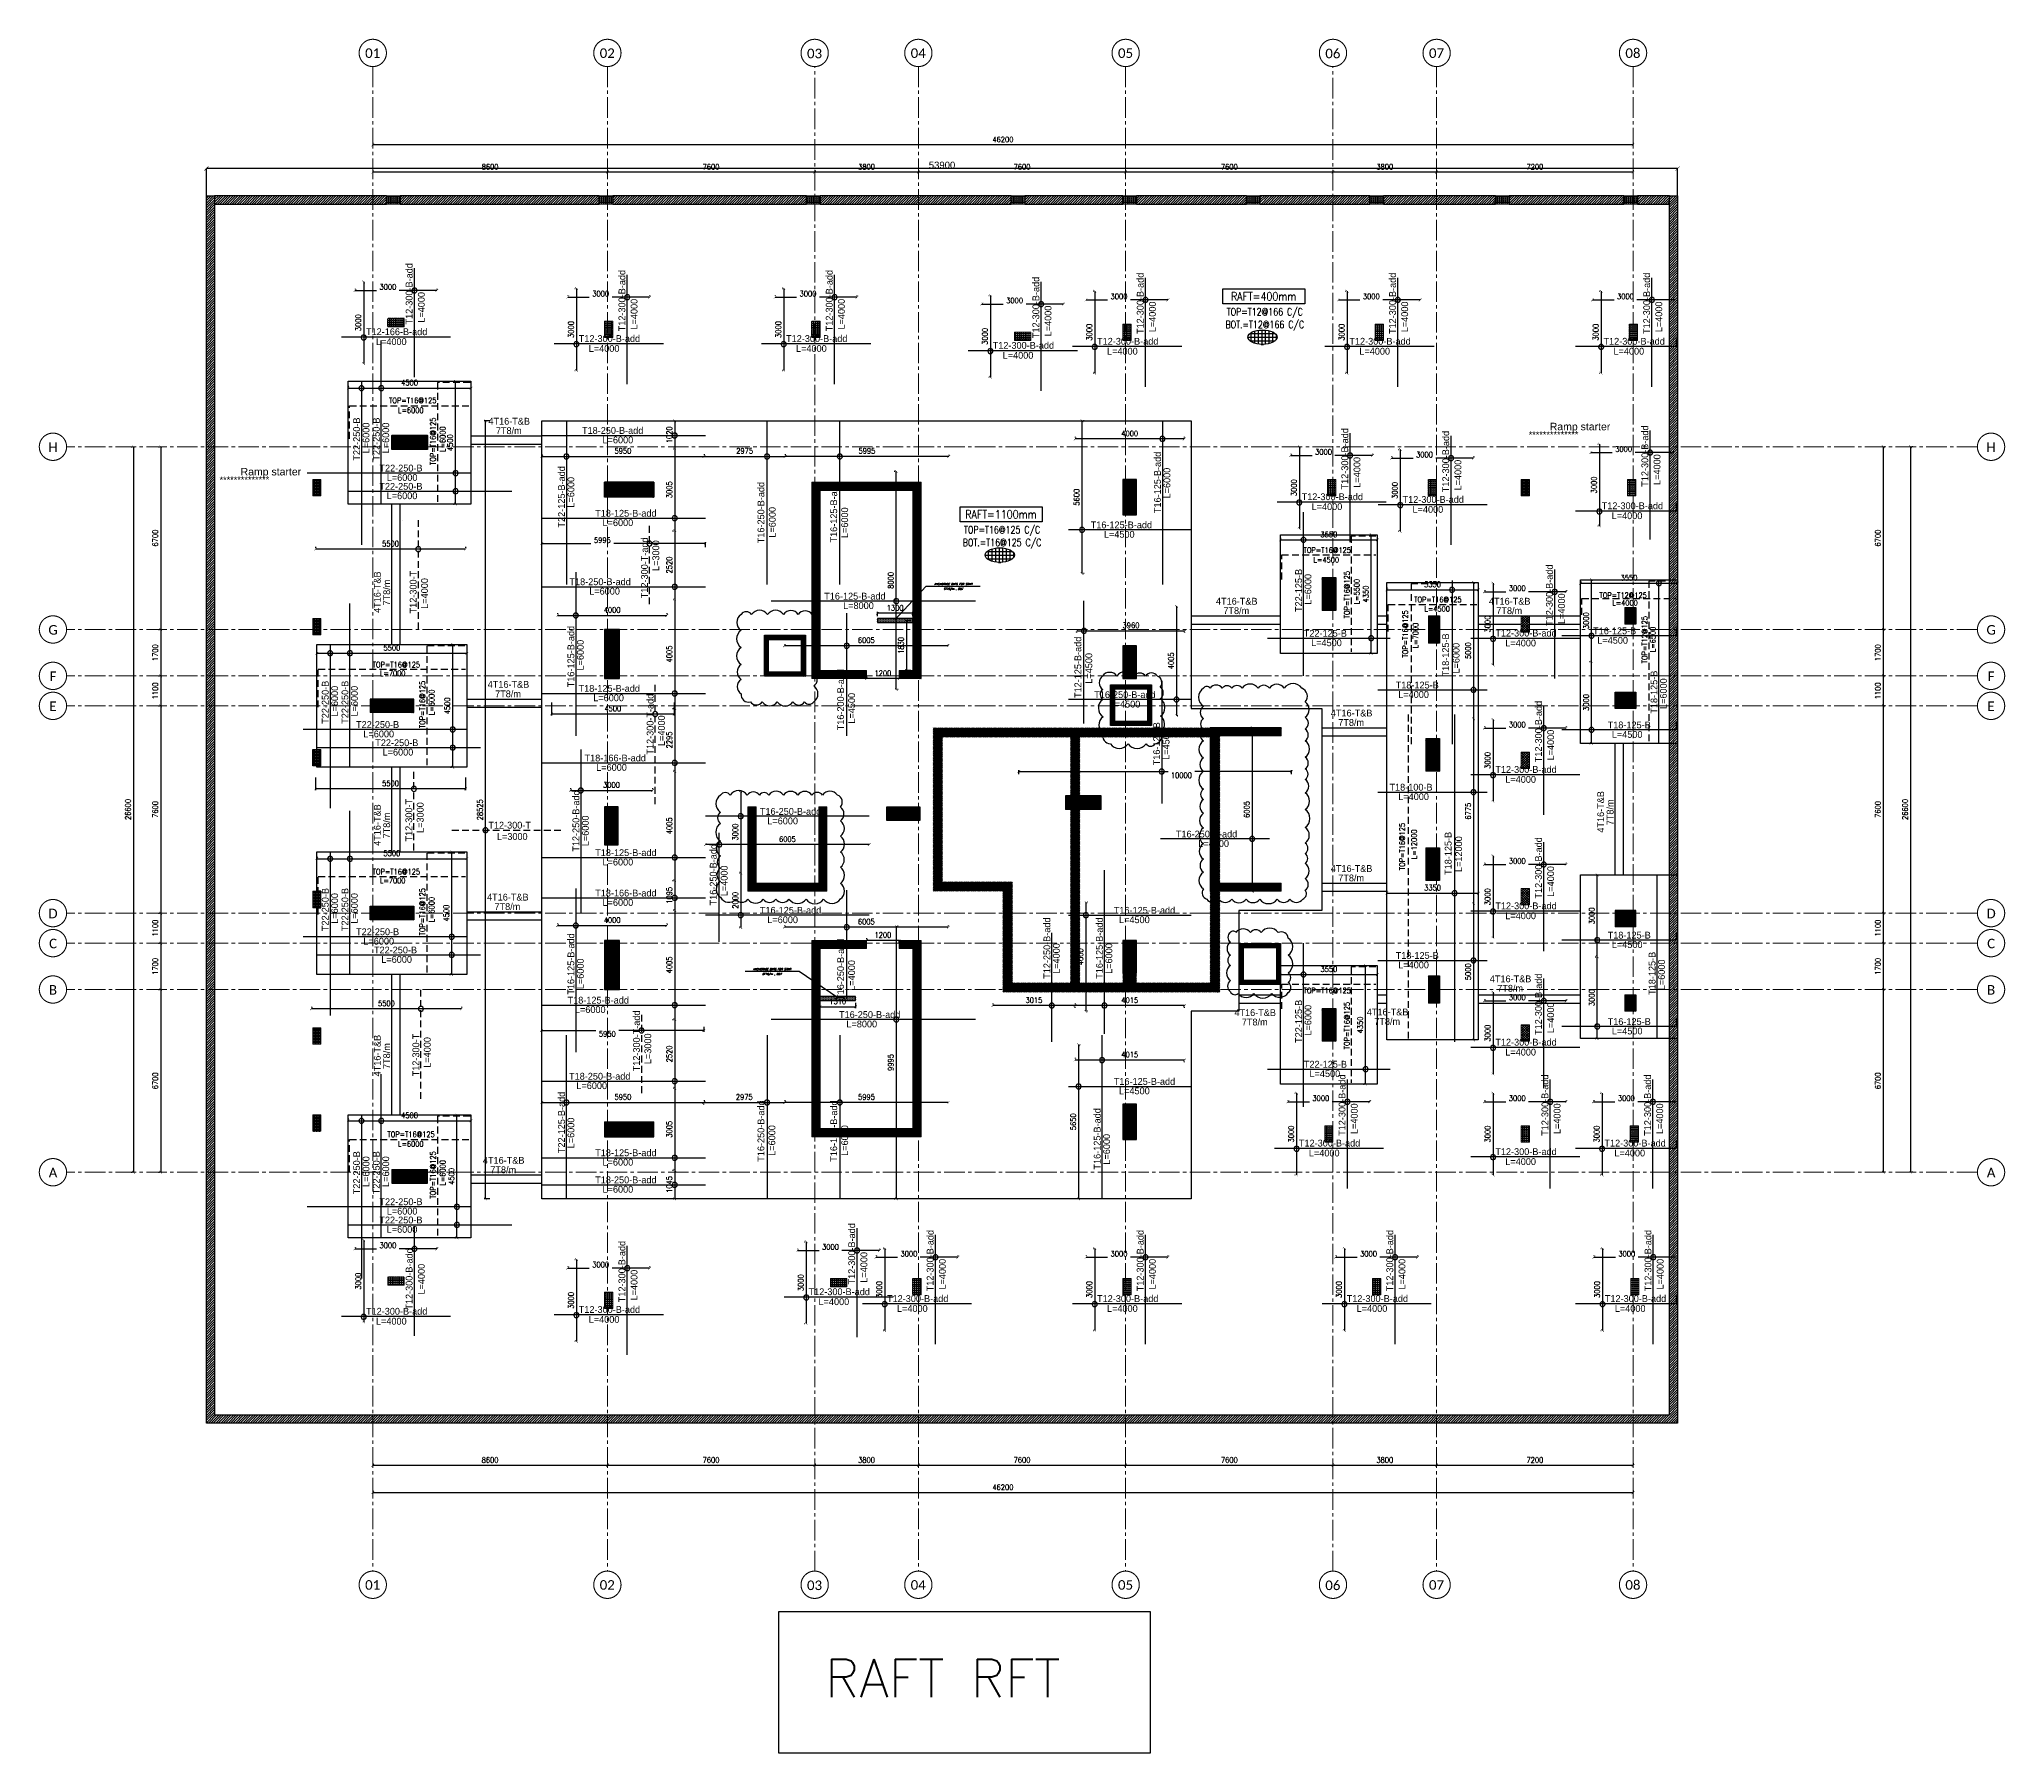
# Model space of a CAD drawing. Header units: millimetres. Extents: x -967280 to 3852, y 2833 to 1955156.
# Drawn here: x -753053 to -681004, y 365954 to 428777 of the extents above; entities that cross this region are included whole.
import ezdxf
from ezdxf.enums import TextEntityAlignment as Align

# ---------------------------------------------------------------- set-up
doc = ezdxf.new("R2010")
doc.units = ezdxf.units.MM
doc.header["$LTSCALE"] = 1000
doc.header["$PDMODE"] = 35
doc.header["$PDSIZE"] = 25
for name, pattern in [('$0$DASHED2', [0.375, 0.25, -0.125]), ('Columns_Structural070816$0$CENTER2', [1.125, 0.75, -0.125, 0.125, -0.125]), ('HRZN_Line-Ptrn-Sold', [9144001.0, 9144000.0, -1]), ('Overhead', [3.96875, 2.38125, -1.5875])]:
    doc.linetypes.add(name, pattern=pattern)
for name, color, linetype, lineweight in [('00-EG-Text', 3, 'Continuous', 0), ('A-AX-ATT-100', 7, 'HRZN_Line-Ptrn-Sold', 18), ('A-STAIR', 1, 'HRZN_Line-Ptrn-Sold', 13), ('S - column', 6, 'Continuous', 60), ('S-TEXT-1', 3, 'Continuous', 20), ('S-TEXT-3', 8, 'Continuous', 13), ('ST-000-AXIS', 9, 'Columns_Structural070816$0$CENTER2', 9), ('ST-203-SLAB-TXT', 7, 'Continuous', 30), ('ST-RFT-BOT', 2, '$0$DASHED2', 30), ('ST-RFT-TOP', 5, '$0$DASHED2', 30)]:
    doc.layers.add(name, color=color, linetype=linetype, lineweight=lineweight)
for name, color, linetype in [('_N-DIM 3', 7, 'Continuous'), ('A-anno -dim-in', 7, 'Continuous'), ('A-ANNO-TEXT-25', 7, 'Continuous'), ('ARCH', 8, 'Continuous'), ('B05-FIRST FLOOR PLAN$0$STR_ROOF RFT$0$S-SYMB', 30, 'Continuous'), ('DXF BEAMS', 40, 'Continuous'), ('R.C. footing', 4, 'Continuous'), ('S - BATH Hach', 1, 'Continuous'), ('S - col hach', 1, 'Continuous'), ('S -Beams', 2, 'Continuous'), ('ST-LEVEL', 3, 'Continuous'), ('st_cir_mesh', 2, 'Continuous'), ('text', 3, 'Continuous')]:
    doc.layers.add(name, color=color, linetype=linetype)
doc.styles.add('ARAB', font='xarb.shx', dxfattribs={"width": 0.7, "height": 250})
doc.styles.add('B05-FIRST FLOOR PLAN$0$T25-100', font='STENCIL.shx', dxfattribs={"height": 250})
doc.styles.add('B05-FIRST FLOOR PLAN$0$XS-Roof RFT$0$T25-100', font='STENCIL.shx', dxfattribs={"height": 250})
doc.styles.add('Calibri_2', font='calibri.ttf', dxfattribs={"height": 300})
doc.styles.add('E', font='ITALICC.shx')
doc.styles.add('hcc_E_Text', font='romans.shx', dxfattribs={"width": 0.8})
doc.styles.add('ISO', font='isocp2.shx', dxfattribs={"width": 0.8})
doc.styles.add('ROMANC', font='romanc.shx')
doc.styles.add('ST-DIM', font='romans.shx', dxfattribs={"width": 0.85})
doc.styles.add('STDS1-00-02-1$0$ARC8', font='Simplex.shx', dxfattribs={"width": 0.8})
doc.styles.add('TUNELNO', font='romans.shx', dxfattribs={"width": 0.9})
doc.styles.add('XREF-ST-FRAMING 1ST FLOOR$0$$0$STRECTURAL', font='arial.ttf')
doc.styles.add('XREF-ST-FRAMING 1ST FLOOR$0$STRECTURAL', font='arial.ttf')
doc.dimstyles.new('Copy(2) of DSEC', dxfattribs={"dimtxt": 200, "dimasz": 100, "dimexe": 50, "dimexo": 80, "dimgap": 100, "dimtad": 1, "dimdec": 0, "dimrnd": 5, "dimzin": 0, "dimdsep": 46, "dimtxsty": 'TUNELNO', "dimblk": 'ARCHTICK', "dimcen": 0.09, "dimclrd": 1, "dimclre": 1, "dimclrt": 3, "dimadec": 0, "dimazin": 0, "dimtfac": 0.78125, "dimtdec": 0, "dimtix": 1, "dimtmove": 2, "dimatfit": 3, "dimldrblk": 'ARCHTICK', "dimfxl": 1, "dimtolj": 1, "dimtzin": 0, "dimarcsym": 0})
doc.dimstyles.new('DIMENSION', dxfattribs={"dimtxt": 250, "dimasz": 150, "dimexe": 0.1, "dimexo": 0.1, "dimgap": 0.1, "dimtad": 2, "dimdec": 0, "dimrnd": 100, "dimzin": 4, "dimdsep": 46, "dimtxsty": 'XREF-ST-FRAMING 1ST FLOOR$0$$0$STRECTURAL', "dimblk": 'XREF-ST-FRAMING 1ST FLOOR$0$$0$_ArchTick', "dimcen": 150, "dimdle": 0.1, "dimclrd": 1, "dimclre": 1, "dimclrt": 3, "dimadec": 0, "dimazin": 0, "dimtfac": 1, "dimtdec": 0, "dimtix": 1, "dimtmove": 0, "dimatfit": 3, "dimfxl": 1, "dimtolj": 1, "dimtzin": 0, "dimarcsym": 0})
pattern_1 = [(90, (-416898.87, -510339.72), (-69.85, 4e-15), [50.8, -19.05]), (180, (-416898.87, -510339.72), (-9e-15, -69.85), [50.8, -19.05])]
pattern_2 = [(90, (-416898.87, -510439.72), (-69.85, 4e-15), [50.8, -19.05]), (180, (-416898.87, -510439.72), (-9e-15, -69.85), [50.8, -19.05])]
pattern_3 = [(90, (-416898.87, -510539.72), (-69.85, 4e-15), [50.8, -19.05]), (180, (-416898.87, -510539.72), (-9e-15, -69.85), [50.8, -19.05])]
pattern_4 = [(45, (193250.144, -596912.31), (-22.4506403, 22.4506403), [])]
pattern_5 = [(45, (-119733.897, -851549.915), (-22.4506403, 22.4506403), [])]
pattern_6 = [(45, (907727.56, 223202.353), (-22.4506403, 22.4506403), [])]
pattern_7 = [(45, (-1157727.56, -23202.353), (-44.9012806, 44.9012806), []), (135, (-1157727.56, -23202.353), (-44.9012806, -44.9012806), [])]
pattern_8 = [(0, (-310798.873, -401239.722), (47.625, 27.4963064), [31.75, -63.5]), (120, (-310798.873, -401239.722), (-47.6249999, 27.4963066), [31.75, -63.5]), (60, (-310798.873, -401239.722), (1e-07, 54.9926131), [-63.5, 31.75])]
pattern_9 = [(90, (613578.686, -423037.37), (-69.85, 4e-15), [50.8, -19.05]), (180, (613578.686, -423037.37), (-9e-15, -69.85), [50.8, -19.05])]
pattern_10 = [(90, (613528.686, -423037.37), (-69.85, 4e-15), [50.8, -19.05]), (180, (613528.686, -423037.37), (-9e-15, -69.85), [50.8, -19.05])]
pattern_11 = [(45, (619961.186, -255135.994), (-44.9012806, 44.9012806), [])]
pattern_12 = [(45, (725720.35, -405425.265), (-22.4506403, 22.4506403), [])]

msp = doc.modelspace()

# ---------------------------------------------------------------- texts
at = {"layer": '00-EG-Text', "color": 4, "style": 'E'}
for s, p in [('ANCHORAGE BARS FOR STAIR', (-719543.8, 408749.1)), ('5T16/m , B&T', (-719543.6, 408573.8)), ('ANCHORAGE BARS FOR STAIR', (-726193.7, 394623.3)), ('5T16/m , B&T', (-726193.9, 394447.9))]:
    msp.add_text(s, height=71.278, dxfattribs=at).set_placement(p, align=Align.BOTTOM_CENTER)
at = {"layer": 'A-ANNO-TEXT-25', "insert": (-724256.5, 369388.8), "char_height": 1400, "attachment_point": 1, "style": 'ROMANC'}
msp.add_mtext_dynamic_manual_height_columns('{\\Fsimplex|c0;RAFT RFT}', width=29576.227, gutter_width=8268.9, heights=[0], dxfattribs=at)
at = {"layer": 'ST-203-SLAB-TXT', "color": 6}
for s, style, p in [('T12-300-B-add', 'B05-FIRST FLOOR PLAN$0$T25-100', (-739371.1, 418321)), ('T12-300-B-add', 'B05-FIRST FLOOR PLAN$0$T25-100', (-731571.1, 418071)), ('T12-300-B-add', 'B05-FIRST FLOOR PLAN$0$T25-100', (-723971.1, 418071)), ('T12-300-B-add', 'B05-FIRST FLOOR PLAN$0$T25-100', (-716396.3, 417821)), ('T12-300-B-add', 'B05-FIRST FLOOR PLAN$0$T25-100', (-712571.1, 417971)), ('T12-300-B-add', 'B05-FIRST FLOOR PLAN$0$T25-100', (-703321.1, 417971)), ('T12-300-B-add', 'B05-FIRST FLOOR PLAN$0$T25-100', (-694005.8, 417971)), ('L=4000', 'B05-FIRST FLOOR PLAN$0$T25-100', (-738924.4, 418386.8)), ('L=4000', 'B05-FIRST FLOOR PLAN$0$T25-100', (-731124.4, 418136.8)), ('L=4000', 'B05-FIRST FLOOR PLAN$0$T25-100', (-723524.4, 418136.8)), ('L=4000', 'B05-FIRST FLOOR PLAN$0$T25-100', (-715949.6, 417886.8)), ('L=4000', 'B05-FIRST FLOOR PLAN$0$T25-100', (-712124.4, 418036.8)), ('L=4000', 'B05-FIRST FLOOR PLAN$0$T25-100', (-702874.4, 418036.8)), ('L=4000', 'B05-FIRST FLOOR PLAN$0$T25-100', (-693559.1, 418036.8)), ('T12-300-B-add', 'B05-FIRST FLOOR PLAN$0$T25-100', (-705071.1, 412271)), ('T12-300-B-add', 'B05-FIRST FLOOR PLAN$0$T25-100', (-701371.1, 412171)), ('T12-300-B-add', 'B05-FIRST FLOOR PLAN$0$T25-100', (-694071.1, 412371)), ('T16-125-B-add', 'B05-FIRST FLOOR PLAN$0$T25-100', (-711937.8, 411406)), ('T22-125-B-add', 'B05-FIRST FLOOR PLAN$0$T25-100', (-733786, 410875.7)), ('L=6000', 'B05-FIRST FLOOR PLAN$0$T25-100', (-711592.6, 411943.6)), ('L=6000', 'B05-FIRST FLOOR PLAN$0$T25-100', (-733440.7, 411605.9)), ('T16-250-B-add', 'B05-FIRST FLOOR PLAN$0$T25-100', (-726474.3, 410298.8)), ('T16-125-B-add', 'B05-FIRST FLOOR PLAN$0$T25-100', (-723805, 410327)), ('L=6000', 'B05-FIRST FLOOR PLAN$0$T25-100', (-726059.3, 410505.2)), ('L=6000', 'B05-FIRST FLOOR PLAN$0$T25-100', (-723403.4, 410490.2)), ('T12-300-T-add', 'B05-FIRST FLOOR PLAN$0$XS-Roof RFT$0$T25-100', (-730744.6, 408284.4)), ('L=3000', 'B05-FIRST FLOOR PLAN$0$XS-Roof RFT$0$T25-100', (-730327.9, 409283.5)), ('T12-300-B-add', 'B05-FIRST FLOOR PLAN$0$T25-100', (-697571.9, 407271)), ('L=4000', 'B05-FIRST FLOOR PLAN$0$T25-100', (-697125.2, 407336.8)), ('T16-125-B-add', 'B05-FIRST FLOOR PLAN$0$T25-100', (-733440.6, 405020)), ('L=6000', 'B05-FIRST FLOOR PLAN$0$T25-100', (-733095.3, 405634.7)), ('T12-125-B-add', 'B05-FIRST FLOOR PLAN$0$T25-100', (-714856, 404624.6)), ('T16-200-B-add', 'B05-FIRST FLOOR PLAN$0$T25-100', (-723552.8, 403439.9)), ('L=4500', 'B05-FIRST FLOOR PLAN$0$T25-100', (-714454.3, 405149.9)), ('T12-300-T-add', 'B05-FIRST FLOOR PLAN$0$XS-Roof RFT$0$T25-100', (-730537.1, 402549.6)), ('L=4500', 'B05-FIRST FLOOR PLAN$0$T25-100', (-723151.1, 403686.7)), ('T12-300-B-add', 'B05-FIRST FLOOR PLAN$0$T25-100', (-697971, 402271)), ('L=4000', 'B05-FIRST FLOOR PLAN$0$XS-Roof RFT$0$T25-100', (-730120.5, 402864)), ('L=4000', 'B05-FIRST FLOOR PLAN$0$T25-100', (-697524.3, 402336.8)), ('T12-250-B-add', 'B05-FIRST FLOOR PLAN$0$T25-100', (-733257.6, 398990)), ('L=6000', 'B05-FIRST FLOOR PLAN$0$T25-100', (-732912.3, 399192.2)), ('T16-250-B-add', 'B05-FIRST FLOOR PLAN$0$T25-100', (-728223.5, 397021.7)), ('T12-300-B-add', 'B05-FIRST FLOOR PLAN$0$T25-100', (-697971, 397271)), ('L=4000', 'B05-FIRST FLOOR PLAN$0$T25-100', (-727821.8, 397358.4)), ('L=4000', 'B05-FIRST FLOOR PLAN$0$T25-100', (-697524.3, 397336.8)), ('T12-250-B-add', 'B05-FIRST FLOOR PLAN$0$T25-100', (-715991.3, 394329.9)), ('T16-125-B-add', 'B05-FIRST FLOOR PLAN$0$T25-100', (-714065.9, 394329.8)), ('T16-125-B-add', 'B05-FIRST FLOOR PLAN$0$T25-100', (-733440.6, 393746.8)), ('T16-250-B-add', 'B05-FIRST FLOOR PLAN$0$T25-100', (-723552.8, 393553.3)), ('L=4000', 'B05-FIRST FLOOR PLAN$0$T25-100', (-715646.1, 394510.2)), ('L=6000', 'B05-FIRST FLOOR PLAN$0$T25-100', (-713720.7, 394510.1)), ('L=6000', 'B05-FIRST FLOOR PLAN$0$T25-100', (-733095.3, 393949.2)), ('L=4000', 'B05-FIRST FLOOR PLAN$0$T25-100', (-723151.1, 393889.9)), ('T12-300-B-add', 'B05-FIRST FLOOR PLAN$0$T25-100', (-697971, 392271)), ('L=4000', 'B05-FIRST FLOOR PLAN$0$T25-100', (-697524.3, 392336.8)), ('T12-300-T-add', 'B05-FIRST FLOOR PLAN$0$XS-Roof RFT$0$T25-100', (-731037.3, 390937.3)), ('L=3000', 'B05-FIRST FLOOR PLAN$0$XS-Roof RFT$0$T25-100', (-730620.7, 391201.3)), ('T12-300-B-add', 'B05-FIRST FLOOR PLAN$0$T25-100', (-705171.1, 388571)), ('T12-300-B-add', 'B05-FIRST FLOOR PLAN$0$T25-100', (-697734.6, 388571)), ('T12-300-B-add', 'B05-FIRST FLOOR PLAN$0$T25-100', (-693971.1, 388571)), ('T22-125-B-add', 'B05-FIRST FLOOR PLAN$0$T25-100', (-733786, 387938.5)), ('T16-250-B-add', 'B05-FIRST FLOOR PLAN$0$T25-100', (-726474.3, 387622.8)), ('T16-125-B-add', 'B05-FIRST FLOOR PLAN$0$T25-100', (-723805, 387622.8)), ('L=6000', 'B05-FIRST FLOOR PLAN$0$T25-100', (-733440.7, 388115.4)), ('T16-125-B-add', 'B05-FIRST FLOOR PLAN$0$T25-100', (-714148.2, 387335.9)), ('L=4000', 'B05-FIRST FLOOR PLAN$0$T25-100', (-704724.4, 388636.8)), ('L=4000', 'B05-FIRST FLOOR PLAN$0$T25-100', (-697287.8, 388636.8)), ('L=4000', 'B05-FIRST FLOOR PLAN$0$T25-100', (-693524.4, 388636.8)), ('L=6000', 'B05-FIRST FLOOR PLAN$0$T25-100', (-726072.6, 387838.8)), ('L=6000', 'B05-FIRST FLOOR PLAN$0$T25-100', (-723403.4, 387838.8)), ('L=6000', 'B05-FIRST FLOOR PLAN$0$T25-100', (-713803, 387516.3)), ('T12-300-B-add', 'B05-FIRST FLOOR PLAN$0$T25-100', (-723147.1, 383121)), ('T12-300-B-add', 'B05-FIRST FLOOR PLAN$0$T25-100', (-720271.1, 382871)), ('T12-300-B-add', 'B05-FIRST FLOOR PLAN$0$T25-100', (-712571.1, 382871)), ('T12-300-B-add', 'B05-FIRST FLOOR PLAN$0$T25-100', (-703421.1, 382871)), ('T12-300-B-add', 'B05-FIRST FLOOR PLAN$0$T25-100', (-693955.8, 382871)), ('T12-300-B-add', 'B05-FIRST FLOOR PLAN$0$T25-100', (-739371.1, 382198.7)), ('T12-300-B-add', 'B05-FIRST FLOOR PLAN$0$T25-100', (-731571.1, 382471)), ('L=4000', 'B05-FIRST FLOOR PLAN$0$T25-100', (-722700.4, 383186.8)), ('L=4000', 'B05-FIRST FLOOR PLAN$0$T25-100', (-719824.4, 382936.8)), ('L=4000', 'B05-FIRST FLOOR PLAN$0$T25-100', (-712124.4, 382936.8)), ('L=4000', 'B05-FIRST FLOOR PLAN$0$T25-100', (-702974.4, 382936.8)), ('L=4000', 'B05-FIRST FLOOR PLAN$0$T25-100', (-693509.1, 382936.8)), ('L=4000', 'B05-FIRST FLOOR PLAN$0$T25-100', (-738924.4, 382754.1)), ('L=4000', 'B05-FIRST FLOOR PLAN$0$T25-100', (-731124.4, 382536.8))]:
    msp.add_text(s, height=250, rotation=90, dxfattribs=dict(at, style=style)).set_placement(p)
at = {"layer": 'ST-203-SLAB-TXT', "color": 6, "style": 'B05-FIRST FLOOR PLAN$0$T25-100'}
for s, p in [('T12-166-B-add', (-741077.3, 417929.8)), ('T12-300-B-add', (-733277.3, 417679.8)), ('T12-300-B-add', (-725677.3, 417679.8)), ('L=4000', (-740711.9, 417565.7)), ('L=4000', (-732911.9, 417315.7)), ('L=4000', (-725311.9, 417315.7)), ('T12-300-B-add', (-718102.5, 417429.8)), ('L=4000', (-717737.1, 417065.7)), ('T12-300-B-add', (-714277.3, 417579.8)), ('L=4000', (-713911.9, 417215.7)), ('T12-300-B-add', (-705027.3, 417579.8)), ('L=4000', (-704661.9, 417215.7)), ('T12-300-B-add', (-695712, 417579.8)), ('L=4000', (-695346.6, 417215.7)), ('T18-250-B-add', (-733159, 414309.6)), ('L=6000', (-732406.2, 413964.3)), ('T12-300-B-add', (-706777.3, 411879.8)), ('T18-125-B-add', (-732674.2, 411273.9)), ('T12-300-B-add', (-703077.3, 411779.8)), ('T12-300-B-add', (-695777.3, 411548.1)), ('L=6000', (-732406.2, 410928.6)), ('T16-125-B-add', (-714510.5, 410847.2)), ('L=4500', (-714025.4, 410501.9)), ('T18-250-B-add', (-733618.9, 408762.3)), ('L=6000', (-732893.5, 408417)), ('T16-125-B-add', (-724278.5, 408234.1)), ('L=8000', (-723586.7, 407887.7)), ('T12-300-B-add', (-699677.2, 406879.8)), ('L=4000', (-699311.8, 406515.7)), ('T18-125-B-add', (-733283.9, 404851.5)), ('L=6000', (-732746, 404506.3)), ('T16-250-B-add', (-714380.4, 404622.9)), ('L=4500', (-713815.6, 404276.5)), ('T18-166-B-add', (-733065.3, 402299.9)), ('L=6000', (-732638.9, 401954.6)), ('T12-300-B-add', (-699677.2, 401879.8)), ('L=4000', (-699311.8, 401515.7)), ('T16-250-B-add', (-726637, 400341.4)), ('L=6000', (-726365.6, 399995)), ('T16-250-B-add', (-711387.1, 399511)), ('L=4000', (-710565.6, 399164.7)), ('T18-125-B-add', (-732674.2, 398829.7)), ('L=6000', (-732406.2, 398484.5)), ('T18-166-B-add', (-732674.1, 397348.4)), ('L=6000', (-732406.1, 397003.2)), ('T12-300-B-add', (-699677.2, 396879.8)), ('T16-125-B-add', (-726637, 396716.6)), ('L=6000', (-726365.6, 396370.2)), ('T16-125-B-add', (-713662.8, 396715.8)), ('L=4500', (-713471.7, 396370.5)), ('L=4000', (-699311.8, 396515.7)), ('T18-125-B-add', (-733687.1, 393420.4)), ('L=6000', (-733419.2, 393075.1)), ('T16-250-B-add', (-723737, 392893.9)), ('L=8000', (-723465.6, 392547.5)), ('T12-300-B-add', (-699677.2, 391879.8)), ('L=4000', (-699311.8, 391515.7)), ('T18-250-B-add', (-733633, 390631.4)), ('L=6000', (-733365, 390286.1)), ('T16-125-B-add', (-713662.7, 390440.5)), ('L=4500', (-713471.7, 390095.2)), ('T12-300-B-add', (-706877.3, 388179.8)), ('T12-300-B-add', (-695677.3, 388179.8)), ('T18-125-B-add', (-732674.2, 387825.9)), ('L=6000', (-732406.2, 387480.7)), ('L=4000', (-706511.9, 387815.7)), ('T12-300-B-add', (-699677.3, 387866.9)), ('L=4000', (-699311.9, 387502.8)), ('L=4000', (-695311.9, 387815.7)), ('T18-250-B-add', (-732674.1, 386832)), ('L=6000', (-732406.1, 386486.7)), ('T12-300-B-add', (-724853.3, 382729.8)), ('L=4000', (-724487.9, 382365.7)), ('T12-300-B-add', (-721977.3, 382479.8)), ('T12-300-B-add', (-714277.3, 382479.8)), ('T12-300-B-add', (-705127.3, 382479.8)), ('T12-300-B-add', (-695662, 382479.8)), ('T12-300-B-add', (-741077.3, 382014.3)), ('L=4000', (-740711.9, 381650.2)), ('T12-300-B-add', (-733277.3, 382079.8)), ('L=4000', (-732911.9, 381715.7)), ('L=4000', (-721611.9, 382115.7)), ('L=4000', (-713911.9, 382115.7)), ('L=4000', (-704761.9, 382115.7)), ('L=4000', (-695296.6, 382115.7))]:
    msp.add_text(s, height=250, dxfattribs=at).set_placement(p)
at = {"layer": 'ST-203-SLAB-TXT', "color": 3, "style": 'hcc_E_Text', "width": 0.8}
for s, p in [('TOP=T16@125', (-740232.6, 415435.3)), ('L=6000', (-739904.8, 415074.9)), ('TOP=T16@125', (-706708.5, 409948)), ('L=4500', (-706342.7, 409591.5)), ('TOP=T16@125', (-702652.9, 408135.2)), ('L=4500', (-702279.2, 407794.5)), ('TOP=T12@125', (-695860.4, 408294.2)), ('L=4000', (-695391.5, 408014.1)), ('TOP=T16@125', (-740834.5, 405746.6)), ('L=7000', (-740567, 405431.1)), ('TOP=T16@125', (-740834.5, 398155.5)), ('L=7000', (-740567, 397831.1)), ('TOP=T16@125', (-706708.5, 393797.8)), ('TOP=T16@125', (-740293.1, 388527.3)), ('L=6000', (-739904.8, 388174.9))]:
    msp.add_text(s, height=200, dxfattribs=at).set_placement(p)
at = {"layer": 'ST-203-SLAB-TXT'}
for s, style, p in [('T22-250-B', 'B05-FIRST FLOOR PLAN$0$T25-100', (-741296.9, 413329.9)), ('L=6000', 'B05-FIRST FLOOR PLAN$0$T25-100', (-740951.7, 413597.9)), ('T22-250-B', 'B05-FIRST FLOOR PLAN$0$T25-100', (-740573.7, 413329.9)), ('L=6000', 'B05-FIRST FLOOR PLAN$0$T25-100', (-740228.4, 413597.9)), ('L=4000', 'B05-FIRST FLOOR PLAN$0$T25-100', (-704624.4, 412336.8)), ('L=4000', 'B05-FIRST FLOOR PLAN$0$T25-100', (-700924.4, 412236.8)), ('L=4000', 'B05-FIRST FLOOR PLAN$0$T25-100', (-693624.4, 412436.8)), ('4T16-T&B', 'B05-FIRST FLOOR PLAN$0$T25-100', (-740539.6, 407744.4)), ('T12-300-T', 'B05-FIRST FLOOR PLAN$0$XS-Roof RFT$0$T25-100', (-739223.3, 407728.2)), ('T22-125-B', 'B05-FIRST FLOOR PLAN$0$T25-100', (-706764.9, 407779.9)), ('7T8/m', 'B05-FIRST FLOOR PLAN$0$T25-100', (-740193.2, 408016.6)), ('L=4000', 'B05-FIRST FLOOR PLAN$0$XS-Roof RFT$0$T25-100', (-738806.6, 407896.3)), ('L=6000', 'B05-FIRST FLOOR PLAN$0$T25-100', (-706419.6, 408047.9)), ('T18-125-B', 'B05-FIRST FLOOR PLAN$0$T25-100', (-701374.5, 405414.9)), ('L=6000', 'B05-FIRST FLOOR PLAN$0$T25-100', (-700989.1, 405521.7)), ('T22-250-B', 'B05-FIRST FLOOR PLAN$0$T25-100', (-742446.9, 403679.9)), ('L=6000', 'B05-FIRST FLOOR PLAN$0$T25-100', (-742101.7, 403947.9)), ('T22-250-B', 'B05-FIRST FLOOR PLAN$0$T25-100', (-741723.7, 403679.9)), ('L=6000', 'B05-FIRST FLOOR PLAN$0$T25-100', (-741378.4, 403947.9)), ('T18-125-B', 'B05-FIRST FLOOR PLAN$0$T25-100', (-693735.7, 404049.8)), ('L=6000', 'B05-FIRST FLOOR PLAN$0$T25-100', (-693390.4, 404221.8)), ('T16-125-B', 'B05-FIRST FLOOR PLAN$0$T25-100', (-711968.1, 402157.8)), ('L=4500', 'B05-FIRST FLOOR PLAN$0$T25-100', (-711621.8, 402359.6)), ('4T16-T&B', 'B05-FIRST FLOOR PLAN$0$T25-100', (-740539.6, 399204.1)), ('T12-300-T', 'B05-FIRST FLOOR PLAN$0$XS-Roof RFT$0$T25-100', (-739381.9, 399364.1)), ('L=3000', 'B05-FIRST FLOOR PLAN$0$XS-Roof RFT$0$T25-100', (-738965.2, 399678.5)), ('4T16-T&B', 'B05-FIRST FLOOR PLAN$0$T25-100', (-695689.6, 399688.2)), ('7T8/m', 'B05-FIRST FLOOR PLAN$0$T25-100', (-695343.2, 399960.3)), ('7T8/m', 'B05-FIRST FLOOR PLAN$0$T25-100', (-740193.2, 399476.3)), ('T18-125-B', 'B05-FIRST FLOOR PLAN$0$T25-100', (-701281.7, 398138.4)), ('L=12000', 'B05-FIRST FLOOR PLAN$0$T25-100', (-700896.3, 398245.2)), ('T22-250-B', 'B05-FIRST FLOOR PLAN$0$T25-100', (-742446.9, 396079.9)), ('L=6000', 'B05-FIRST FLOOR PLAN$0$T25-100', (-742101.7, 396347.9)), ('T22-250-B', 'B05-FIRST FLOOR PLAN$0$T25-100', (-741723.7, 396079.9)), ('L=6000', 'B05-FIRST FLOOR PLAN$0$T25-100', (-741378.4, 396347.9)), ('T18-125-B', 'B05-FIRST FLOOR PLAN$0$T25-100', (-693804.4, 393740.3)), ('L=6000', 'B05-FIRST FLOOR PLAN$0$T25-100', (-693459.2, 393912.3)), ('T22-125-B', 'B05-FIRST FLOOR PLAN$0$T25-100', (-706764.9, 391979.9)), ('L=6000', 'B05-FIRST FLOOR PLAN$0$T25-100', (-706419.6, 392247.9)), ('4T16-T&B', 'B05-FIRST FLOOR PLAN$0$T25-100', (-740539.6, 390750.7)), ('7T8/m', 'B05-FIRST FLOOR PLAN$0$T25-100', (-740193.2, 391022.9)), ('T12-300-T', 'B05-FIRST FLOOR PLAN$0$XS-Roof RFT$0$T25-100', (-739124.4, 390753.6)), ('L=4000', 'B05-FIRST FLOOR PLAN$0$XS-Roof RFT$0$T25-100', (-738707.7, 391068.1)), ('T22-250-B', 'B05-FIRST FLOOR PLAN$0$T25-100', (-741296.9, 386429.9)), ('L=6000', 'B05-FIRST FLOOR PLAN$0$T25-100', (-740951.7, 386697.9)), ('T22-250-B', 'B05-FIRST FLOOR PLAN$0$T25-100', (-740573.7, 386429.9)), ('L=6000', 'B05-FIRST FLOOR PLAN$0$T25-100', (-740228.4, 386697.9))]:
    msp.add_text(s, height=250, rotation=90, dxfattribs=dict(at, style=style)).set_placement(p)
at = {"layer": 'ST-203-SLAB-TXT', "color": 3, "style": 'hcc_E_Text', "width": 0.8}
for s, p in [('TOP=T16@125', (-738523.1, 413168.3)), ('L=6000', (-738165.9, 413644.3)), ('TOP=T16@125', (-705019.3, 407543.3)), ('L=5500', (-704655.8, 408055)), ('TOP=T16@125', (-702879.5, 406105.5)), ('L=7000', (-702501.7, 406445)), ('TOP=T12@125', (-694107, 405893.3)), ('L=6500', (-693804.8, 406301)), ('TOP=T16@125', (-738910.4, 403518.3)), ('L=6000', (-738570.7, 403994.2)), ('TOP=T16@125', (-702995.7, 398308.9)), ('L=12000', (-702555.7, 398714.3)), ('TOP=T16@125', (-738910.4, 395918.3)), ('L=6000', (-738570.7, 396394.2)), ('TOP=T16@125', (-705019.3, 391743.3)), ('TOP=T16@125', (-738523.1, 386268.3)), ('L=6000', (-738165.9, 386744.3))]:
    msp.add_text(s, height=200, rotation=90, dxfattribs=at).set_placement(p)
at = {"layer": 'ST-203-SLAB-TXT'}
for s, style, p in [('4T16-T&B', 'B05-FIRST FLOOR PLAN$0$T25-100', (-736588.1, 414648.3)), ('7T8/m', 'B05-FIRST FLOOR PLAN$0$T25-100', (-736316, 414301.9)), ('T22-250-B', 'B05-FIRST FLOOR PLAN$0$T25-100', (-740584.2, 412929.4)), ('T22-250-B', 'B05-FIRST FLOOR PLAN$0$T25-100', (-740587, 412261.1)), ('L=6000', 'B05-FIRST FLOOR PLAN$0$T25-100', (-740319, 411915.9)), ('L=6000', 'B05-FIRST FLOOR PLAN$0$T25-100', (-740316.2, 412584.1)), ('L=4000', 'B05-FIRST FLOOR PLAN$0$T25-100', (-706411.9, 411515.7)), ('L=4000', 'B05-FIRST FLOOR PLAN$0$T25-100', (-702711.9, 411415.7)), ('L=4000', 'B05-FIRST FLOOR PLAN$0$T25-100', (-695411.9, 411184)), ('4T16-T&B', 'B05-FIRST FLOOR PLAN$0$T25-100', (-709918.6, 408048.3)), ('7T8/m', 'B05-FIRST FLOOR PLAN$0$T25-100', (-709646.4, 407701.9)), ('4T16-T&B', 'B05-FIRST FLOOR PLAN$0$T25-100', (-699913, 408048.3)), ('7T8/m', 'B05-FIRST FLOOR PLAN$0$T25-100', (-699640.8, 407701.9)), ('T22-125-B', 'B05-FIRST FLOOR PLAN$0$T25-100', (-706698.4, 406871.8)), ('T16-125-B', 'B05-FIRST FLOOR PLAN$0$T25-100', (-696091.5, 406961.3)), ('L=4500', 'B05-FIRST FLOOR PLAN$0$T25-100', (-706430.5, 406526.5)), ('L=4500', 'B05-FIRST FLOOR PLAN$0$T25-100', (-695938.8, 406614.9)), ('4T16-T&B', 'B05-FIRST FLOOR PLAN$0$T25-100', (-736616.9, 404998.3)), ('7T8/m', 'B05-FIRST FLOOR PLAN$0$T25-100', (-736344.7, 404651.9)), ('T18-125-B', 'B05-FIRST FLOOR PLAN$0$T25-100', (-703330.1, 404974.4)), ('4T16-T&B', 'B05-FIRST FLOOR PLAN$0$T25-100', (-705707.6, 403948.3)), ('L=4000', 'B05-FIRST FLOOR PLAN$0$T25-100', (-703236.2, 404628)), ('T22-250-B', 'B05-FIRST FLOOR PLAN$0$T25-100', (-741441.1, 403528.1)), ('7T8/m', 'B05-FIRST FLOOR PLAN$0$T25-100', (-705435.4, 403601.9)), ('T18-125-B', 'B05-FIRST FLOOR PLAN$0$T25-100', (-695559.1, 403511.8)), ('L=6000', 'B05-FIRST FLOOR PLAN$0$T25-100', (-741173.2, 403182.9)), ('T22-250-B', 'B05-FIRST FLOOR PLAN$0$T25-100', (-740737, 402859.9)), ('L=6000', 'B05-FIRST FLOOR PLAN$0$T25-100', (-740469, 402514.6)), ('L=4500', 'B05-FIRST FLOOR PLAN$0$T25-100', (-695406.5, 403165.4)), ('T18-100-B', 'B05-FIRST FLOOR PLAN$0$T25-100', (-703557.5, 401229.3)), ('L=4000', 'B05-FIRST FLOOR PLAN$0$T25-100', (-703236.2, 400882.9)), ('T12-300-T', 'B05-FIRST FLOOR PLAN$0$XS-Roof RFT$0$T25-100', (-736592.1, 399837.7)), ('L=3000', 'B05-FIRST FLOOR PLAN$0$XS-Roof RFT$0$T25-100', (-736277.7, 399421)), ('4T16-T&B', 'B05-FIRST FLOOR PLAN$0$T25-100', (-705707.6, 398248.3)), ('7T8/m', 'B05-FIRST FLOOR PLAN$0$T25-100', (-705435.4, 397901.9)), ('4T16-T&B', 'B05-FIRST FLOOR PLAN$0$T25-100', (-736639.6, 397198.3)), ('7T8/m', 'B05-FIRST FLOOR PLAN$0$T25-100', (-736367.4, 396851.9)), ('T22-250-B', 'B05-FIRST FLOOR PLAN$0$T25-100', (-741441.1, 395928.1)), ('L=6000', 'B05-FIRST FLOOR PLAN$0$T25-100', (-741173.2, 395582.9)), ('T18-125-B', 'B05-FIRST FLOOR PLAN$0$T25-100', (-695559.1, 395804.5)), ('L=4500', 'B05-FIRST FLOOR PLAN$0$T25-100', (-695406.5, 395458.1)), ('T22-250-B', 'B05-FIRST FLOOR PLAN$0$T25-100', (-740785.2, 395259.9)), ('L=6000', 'B05-FIRST FLOOR PLAN$0$T25-100', (-740517.2, 394914.6)), ('T18-125-B', 'B05-FIRST FLOOR PLAN$0$T25-100', (-703330.1, 395059.3)), ('L=4000', 'B05-FIRST FLOOR PLAN$0$T25-100', (-703236.2, 394712.9)), ('4T16-T&B', 'B05-FIRST FLOOR PLAN$0$T25-100', (-699879.6, 394202.4)), ('7T8/m', 'B05-FIRST FLOOR PLAN$0$T25-100', (-699607.5, 393856)), ('4T16-T&B', 'B05-FIRST FLOOR PLAN$0$T25-100', (-709242.4, 392965.5)), ('7T8/m', 'B05-FIRST FLOOR PLAN$0$T25-100', (-708970.2, 392619.1)), ('4T16-T&B', 'B05-FIRST FLOOR PLAN$0$T25-100', (-704387.5, 392987.2)), ('7T8/m', 'B05-FIRST FLOOR PLAN$0$T25-100', (-704115.4, 392640.8)), ('T16-125-B', 'B05-FIRST FLOOR PLAN$0$T25-100', (-695559.1, 392636.1)), ('L=4500', 'B05-FIRST FLOOR PLAN$0$T25-100', (-695406.5, 392289.8)), ('T22-125-B', 'B05-FIRST FLOOR PLAN$0$T25-100', (-706693.8, 391071.8)), ('L=4500', 'B05-FIRST FLOOR PLAN$0$T25-100', (-706488.3, 390726.5)), ('4T16-T&B', 'B05-FIRST FLOOR PLAN$0$T25-100', (-736792, 387548.3)), ('7T8/m', 'B05-FIRST FLOOR PLAN$0$T25-100', (-736519.9, 387201.9)), ('T22-250-B', 'B05-FIRST FLOOR PLAN$0$T25-100', (-740584.2, 386029.4)), ('T22-250-B', 'B05-FIRST FLOOR PLAN$0$T25-100', (-740587, 385361.1)), ('L=6000', 'B05-FIRST FLOOR PLAN$0$T25-100', (-740316.2, 385684.1)), ('L=6000', 'B05-FIRST FLOOR PLAN$0$T25-100', (-740319, 385015.9))]:
    msp.add_text(s, height=250, dxfattribs=dict(at, style=style)).set_placement(p)
at = {"layer": 'ST-203-SLAB-TXT', "attachment_point": 5, "style": 'ST-DIM'}
for s, insert, char_height in [('RAFT=400mm', (-708170.7, 419351.9), 299.99), ('RAFT=1100mm', (-717801.8, 411360.1), 299.986)]:
    msp.add_mtext(s, dxfattribs=dict(at, insert=insert, char_height=char_height))

# ---------------------------------------------------------------- blocks, each defined once
blk = doc.blocks.new('00_block1010')
at = {"layer": 'S-TEXT-1', "style": 'ISO', "width": 0.8}
for tag, p in [('LINE_1', (40.7, 75.2)), ('LINE_2', (40.7, 44.3))]:
    blk.add_attdef(tag, text='', height=22.5, dxfattribs=at).set_placement(p, align=Align.CENTER)
at = {"layer": 'S-TEXT-3', "style": 'ISO', "width": 0.8}
blk.add_attdef('LINE_3', text='', height=18, dxfattribs=at).set_placement((40.7, 13.4), align=Align.CENTER)
blk = doc.blocks.new('A$C46269fcd new')
at = {"layer": 'S - BATH Hach', "ltscale": 30, "transparency": 33554483}
h = blk.add_hatch(dxfattribs=at)
h.set_pattern_fill('ANSI31', color=1, scale=20)
h.set_pattern_definition([(45, (643184.17, -484711.8), (-44.9012806, 44.9012806), [])])
h.paths.add_polyline_path([(47835, 35800), (47835, -9200), (-6100, -9200), (-6100, 35800), (-5800, 35800), (-5800, -8900), (47535, -8900), (47535, 35800)])
at = {"layer": 'S - col hach', "true_color": 0xcd6928}
h = blk.add_hatch(dxfattribs=at)
h.set_pattern_fill('ANGLE', color=32, scale=10, angle=90)
h.set_pattern_definition([(90, (-414148.87, -510539.72), (-69.85, 4e-15), [50.8, -19.05]), (180, (-414148.87, -510539.72), (-9e-15, -69.85), [50.8, -19.05])])
h.paths.add_polyline_path([(550, 31300), (550, 31000), (1150, 31000), (1150, 31300)])
h = blk.add_hatch(dxfattribs=at)
h.set_pattern_fill('ANGLE', color=32, scale=10, angle=90)
h.set_pattern_definition(pattern_2)
h.paths.add_polyline_path([(8800, 31200), (8500, 31200), (8500, 30600), (8800, 30600)])
h = blk.add_hatch(dxfattribs=at)
h.set_pattern_fill('ANGLE', color=32, scale=10, angle=90)
h.set_pattern_definition(pattern_2)
h.paths.add_polyline_path([(16400, 31200), (16100, 31200), (16100, 30600), (16400, 30600)])
h = blk.add_hatch(dxfattribs=at)
h.set_pattern_fill('ANGLE', color=32, scale=10, angle=90)
h.set_pattern_definition(pattern_3)
h.paths.add_polyline_path([(27800, 31100), (27500, 31100), (27500, 30500), (27800, 30500)])
h = blk.add_hatch(dxfattribs=at)
h.set_pattern_fill('ANGLE', color=32, scale=10, angle=90)
h.set_pattern_definition(pattern_3)
h.paths.add_polyline_path([(37050, 31100), (36750, 31100), (36750, 30500), (37050, 30500)])
h = blk.add_hatch(dxfattribs=at)
h.set_pattern_fill('ANGLE', color=32, scale=10, angle=90)
h.set_pattern_definition(pattern_3)
h.paths.add_polyline_path([(46365, 31100), (46065, 31100), (46065, 30500), (46365, 30500)])
h = blk.add_hatch(dxfattribs=at)
h.set_pattern_fill('ANGLE', color=32, scale=10, angle=90)
h.set_pattern_definition(pattern_3)
h.paths.add_polyline_path([(23525, 30800), (23525, 30500), (24125, 30500), (24125, 30800)])
h = blk.add_hatch(dxfattribs=at)
h.set_pattern_fill('ANGLE', color=32, scale=10, angle=90)
h.set_pattern_definition([(90, (-416598.87, -510439.72), (-69.85, 4e-15), [50.8, -19.05]), (180, (-416598.87, -510439.72), (-9e-15, -69.85), [50.8, -19.05])])
h.paths.add_polyline_path([(35300, 25400), (35000, 25400), (35000, 24800), (35300, 24800)])
h = blk.add_hatch(dxfattribs=at)
h.set_pattern_fill('ANGLE', color=32, scale=10, angle=90)
h.set_pattern_definition([(90, (-416998.87, -510439.72), (-69.85, 4e-15), [50.8, -19.05]), (180, (-416998.87, -510439.72), (-9e-15, -69.85), [50.8, -19.05])])
h.paths.add_polyline_path([(39000, 25400), (38700, 25400), (38700, 24800), (39000, 24800)])
h = blk.add_hatch(dxfattribs=at)
h.set_pattern_fill('ANGLE', color=32, scale=10, angle=90)
h.set_pattern_definition([(90, (-416898.87, -510539.72), (-69.85, 4e-15), [50.8, -19.05]), (180, (-416898.87, -510539.72), (-9e-15, -69.85), [50.8, -19.05])])
h.paths.add_polyline_path([(46300, 25400), (46000, 25400), (46000, 24800), (46300, 24800)])
h = blk.add_hatch(dxfattribs=at)
h.set_pattern_fill('ANGLE', color=32, scale=10, angle=90)
h.set_pattern_definition([(90, (-418648.87, -504739.72), (-69.85, 4e-15), [50.8, -19.05]), (180, (-418648.87, -504739.72), (-9e-15, -69.85), [50.8, -19.05])])
h.paths.add_polyline_path([(35200, 1700), (34900, 1700), (34900, 1100), (35200, 1100)])
h = blk.add_hatch(dxfattribs=at)
h.set_pattern_fill('ANGLE', color=32, scale=10, angle=90)
h.set_pattern_definition(pattern_2)
h.paths.add_polyline_path([(42400, 1700), (42100, 1700), (42100, 1100), (42400, 1100)])
h = blk.add_hatch(dxfattribs=at)
h.set_pattern_fill('ANGLE', color=32, scale=10, angle=90)
h.set_pattern_definition(pattern_2)
h.paths.add_polyline_path([(46400, 1700), (46100, 1700), (46100, 1100), (46400, 1100)])
h = blk.add_hatch(dxfattribs=at)
h.set_pattern_fill('ANGLE', color=32, scale=10, angle=90)
h.set_pattern_definition([(90, (-414260.14, -510339.72), (-69.85, 4e-15), [50.8, -19.05]), (180, (-414260.14, -510339.72), (-9e-15, -69.85), [50.8, -19.05])])
h.paths.add_polyline_path([(550, -3843), (550, -4143), (1150, -4143), (1150, -3843)])
h = blk.add_hatch(dxfattribs=at)
h.set_pattern_fill('ANGLE', color=32, scale=10, angle=90)
h.set_pattern_definition([(90, (-416898.87, -510339.72), (-69.85, 4e-15), [50.8, -19.05]), (180, (-416898.87, -510339.72), (-9e-15, -69.85), [50.8, -19.05])])
h.paths.add_polyline_path([(16774, -3900), (16774, -4200), (17374, -4200), (17374, -3900)])
h = blk.add_hatch(dxfattribs=at)
h.set_pattern_fill('ANGLE', color=32, scale=10, angle=90)
h.set_pattern_definition(pattern_1)
h.paths.add_polyline_path([(20100, -3900), (19800, -3900), (19800, -4500), (20100, -4500)])
h = blk.add_hatch(dxfattribs=at)
h.set_pattern_fill('ANGLE', color=32, scale=10, angle=90)
h.set_pattern_definition([(90, (-416798.87, -510339.72), (-69.85, 4e-15), [50.8, -19.05]), (180, (-416798.87, -510339.72), (-9e-15, -69.85), [50.8, -19.05])])
h.paths.add_polyline_path([(27800, -3900), (27500, -3900), (27500, -4500), (27800, -4500)])
h = blk.add_hatch(dxfattribs=at)
h.set_pattern_fill('ANGLE', color=32, scale=10, angle=90)
h.set_pattern_definition(pattern_1)
h.paths.add_polyline_path([(36950, -3900), (36650, -3900), (36650, -4500), (36950, -4500)])
h = blk.add_hatch(dxfattribs=at)
h.set_pattern_fill('ANGLE', color=32, scale=10, angle=90)
h.set_pattern_definition(pattern_1)
h.paths.add_polyline_path([(46415, -3900), (46115, -3900), (46115, -4500), (46415, -4500)])
h = blk.add_hatch(dxfattribs=at)
h.set_pattern_fill('ANGLE', color=32, scale=10, angle=90)
h.set_pattern_definition([(90, (-416848.87, -510339.72), (-69.85, 4e-15), [50.8, -19.05]), (180, (-416848.87, -510339.72), (-9e-15, -69.85), [50.8, -19.05])])
h.paths.add_polyline_path([(8800, -4400), (8500, -4400), (8500, -5000), (8800, -5000)])
at = {"layer": 'R.C. footing'}
for p, q in [((-5800, 35800), (-5800, 35800)), ((47535, 35800), (47535, 35800))]:
    blk.add_line(p, q, dxfattribs=at)
at = {"layer": 'R.C. footing', "color": 4, "ltscale": 30}
blk.add_lwpolyline([(47835, 35800), (47835, -9200), (-6100, -9200), (-6100, 35800), (-5800, 35800), (-5800, -8900), (47535, -8900), (47535, 35800)], close=True, dxfattribs=at)
at = {"layer": 'S - column', "lineweight": 15}
for points in [[(550, 31300), (550, 31000), (1150, 31000), (1150, 31300)], [(8800, 31200), (8500, 31200), (8500, 30600), (8800, 30600)], [(16400, 31200), (16100, 31200), (16100, 30600), (16400, 30600)], [(27800, 31100), (27500, 31100), (27500, 30500), (27800, 30500)], [(37050, 31100), (36750, 31100), (36750, 30500), (37050, 30500)], [(46365, 31100), (46065, 31100), (46065, 30500), (46365, 30500)], [(23525, 30800), (23525, 30500), (24125, 30500), (24125, 30800)], [(35300, 25400), (35000, 25400), (35000, 24800), (35300, 24800)], [(39000, 25400), (38700, 25400), (38700, 24800), (39000, 24800)], [(46300, 25400), (46000, 25400), (46000, 24800), (46300, 24800)], [(35200, 1700), (34900, 1700), (34900, 1100), (35200, 1100)], [(42400, 1700), (42100, 1700), (42100, 1100), (42400, 1100)], [(46400, 1700), (46100, 1700), (46100, 1100), (46400, 1100)], [(550, -3843), (550, -4143), (1150, -4143), (1150, -3843)], [(16774, -3900), (16774, -4200), (17374, -4200), (17374, -3900)], [(20100, -3900), (19800, -3900), (19800, -4500), (20100, -4500)], [(27800, -3900), (27500, -3900), (27500, -4500), (27800, -4500)], [(36950, -3900), (36650, -3900), (36650, -4500), (36950, -4500)], [(46415, -3900), (46115, -3900), (46115, -4500), (46415, -4500)], [(8800, -4400), (8500, -4400), (8500, -5000), (8800, -5000)]]:
    blk.add_lwpolyline(points, close=True, dxfattribs=at)
blk = doc.blocks.new('FROM FOUNDATION TO UPPER LOWER BASEMENT_COLUMNS(new2)')
at = {"layer": 'S - col hach'}
h = blk.add_hatch(dxfattribs=at)
h.set_pattern_fill('ANSI31', color=256, scale=10, angle=90)
h.set_pattern_definition([(135, (1651950.9, 412690.996), (-22.4506403, -22.4506403), [])])
h.paths.add_polyline_path([(418899, 637440), (417599, 637440), (417599, 636940), (418899, 636940)])
h = blk.add_hatch(dxfattribs=at)
h.set_pattern_fill('ANSI31', color=256, scale=10)
h.set_pattern_definition([(45, (193250.144, -596912.31), (-22.4506403, 22.4506403), [])])
h.paths.add_polyline_path([(427199, 635190), (427199, 635740), (425399, 635740), (425399, 635190)])
h = blk.add_hatch(dxfattribs=at)
h.set_pattern_fill('ANSI31', color=256, scale=10)
h.set_pattern_definition(pattern_6)
h.paths.add_polyline_path([(436699, 635440), (436699, 628840), (436199, 628840), (436199, 628540), (436999, 628540), (436999, 635740), (432999, 635740), (432999, 628540), (433299, 628540), (434999, 628540), (434999, 628840), (433299, 628840), (433299, 635440)])
h = blk.add_hatch(dxfattribs=at)
h.set_pattern_fill('ANSI31', color=256, scale=10)
h.set_pattern_definition(pattern_4)
h.paths.add_polyline_path([(444899, 634540), (444899, 635840), (444399, 635840), (444399, 634540)])
h = blk.add_hatch(dxfattribs=at)
h.set_pattern_fill('ANSI31', color=256, scale=10)
h.set_pattern_definition([(45, (193250.144, -595212.31), (-22.4506403, 22.4506403), [])])
h.paths.add_polyline_path([(452199, 631040), (452199, 632240), (451699, 632240), (451699, 631040)])
h = blk.add_hatch(dxfattribs=at)
h.set_pattern_fill('ANSI31', color=256, scale=10)
h.set_pattern_definition(pattern_4)
h.paths.add_polyline_path([(455999, 629840), (455999, 630840), (455599, 630840), (455599, 629840)])
h = blk.add_hatch(dxfattribs=at)
h.set_pattern_fill('ANSI31', color=256, scale=10)
h.set_pattern_definition(pattern_4)
h.paths.add_polyline_path([(463199, 630540), (463199, 631140), (462799, 631140), (462799, 630540), (462953, 630540)])
h = blk.add_hatch(dxfattribs=at)
h.set_pattern_fill('ANSI31', color=256, scale=10)
h.set_pattern_definition(pattern_5)
h.paths.add_polyline_path([(425949, 630340), (425399, 630340), (425399, 628540), (425949, 628540)])
h = blk.add_hatch(dxfattribs=at)
h.set_pattern_fill('ANSI31', color=256, scale=10)
h.set_pattern_definition(pattern_4)
h.paths.add_polyline_path([(444899, 628540), (444899, 629740), (444399, 629740), (444399, 628540)])
h = blk.add_hatch(dxfattribs=at)
h.set_pattern_fill('ANSI31', color=256, scale=10)
h.set_pattern_definition(pattern_4)
h.paths.add_polyline_path([(416799, 627290), (418399, 627290), (418399, 627790), (416799, 627790)])
h = blk.add_hatch(dxfattribs=at)
h.set_pattern_fill('ANSI31', color=256, scale=10)
h.set_pattern_definition([(45, (193250.144, -599612.31), (-22.4506403, 22.4506403), [])])
h.paths.add_polyline_path([(462706, 627440), (463199, 627440), (463199, 628040), (462449, 628040), (462449, 627440)])
h = blk.add_hatch(dxfattribs=at)
h.set_pattern_fill('ANSI31', color=256, scale=10, angle=-90)
h.set_pattern_definition([(315, (-770003.16, 861038.448), (22.4506403, 22.4506403), [])])
h.paths.add_polyline_path([(450199, 621040), (447899, 621040), (447899, 626440), (450199, 626440), (450199, 626740), (447599, 626740), (447599, 620740), (450199, 620740)])
h = blk.add_hatch(dxfattribs=at)
h.set_pattern_fill('ANSI31', color=256, scale=10)
h.set_pattern_definition([(45, (193250.144, -601912.31), (-22.4506403, 22.4506403), [])])
h.paths.add_polyline_path([(455999, 625140), (455999, 626340), (455499, 626340), (455499, 625140)])
h = blk.add_hatch(dxfattribs=at)
h.set_pattern_fill('ANSI31', color=256, scale=10)
h.set_pattern_definition([(45, (172750.148, -603312.31), (-22.4506403, 22.4506403), [])])
h.paths.add_polyline_path([(443599, 623740), (443599, 624240), (442299, 624240), (442299, 623740)])
h = blk.add_hatch(dxfattribs=at)
h.set_pattern_fill('ANSI31', color=256, scale=10)
h.set_pattern_definition([(45, (193250.144, -602312.31), (-22.4506403, 22.4506403), [])])
h.paths.add_polyline_path([(425899, 623840), (425399, 623840), (425399, 622440), (425899, 622440)])
h = blk.add_hatch(dxfattribs=at)
h.set_pattern_fill('ANSI31', color=256, scale=10)
h.set_pattern_definition(pattern_4)
h.paths.add_polyline_path([(433249, 623840), (433249, 621040), (430949, 621040), (430949, 623840), (430649, 623840), (430649, 620740), (433549, 620740), (433549, 623840)])
h = blk.add_hatch(dxfattribs=at)
h.set_pattern_fill('ANSI31', color=256, scale=10)
h.set_pattern_definition([(45, (167000.147, -603712.31), (-22.4506403, 22.4506403), [])])
h.paths.add_polyline_path([(436456, 623340), (436949, 623340), (436949, 623840), (435749, 623840), (435749, 623340)])
h = blk.add_hatch(dxfattribs=at)
h.set_pattern_fill('ANSI31', color=256, scale=10)
h.set_pattern_definition(pattern_5)
h.paths.add_polyline_path([(455999, 622340), (455499, 622340), (455499, 621140), (455999, 621140)])
h = blk.add_hatch(dxfattribs=at)
h.set_pattern_fill('ANSI31', color=256, scale=10)
h.set_pattern_definition(pattern_4)
h.paths.add_polyline_path([(418399, 620190), (416799, 620190), (416799, 619690), (418399, 619690)])
h = blk.add_hatch(dxfattribs=at)
h.set_pattern_fill('ANSI31', color=256, scale=10)
h.set_pattern_definition([(45, (193250.144, -607512.31), (-22.4506403, 22.4506403), [])])
h.paths.add_polyline_path([(462706, 619440), (463199, 619440), (463199, 620040), (462449, 620040), (462449, 619440)])
h = blk.add_hatch(dxfattribs=at)
h.set_pattern_fill('ANSI31', color=256, scale=10)
h.set_pattern_definition(pattern_4)
h.paths.add_polyline_path([(425949, 617140), (425949, 618940), (425399, 618940), (425399, 617140)])
h = blk.add_hatch(dxfattribs=at)
h.set_pattern_fill('ANSI31', color=256, scale=10)
h.set_pattern_definition(pattern_6)
h.paths.add_polyline_path([(436699, 618640), (436699, 612040), (433299, 612040), (433299, 618640), (434999, 618640), (434999, 618940), (432999, 618940), (432999, 611740), (436999, 611740), (436999, 618940), (436199, 618940), (436199, 618640)])
h = blk.add_hatch(dxfattribs=at)
h.set_pattern_fill('ANSI31', color=256, scale=10)
h.set_pattern_definition(pattern_5)
h.paths.add_polyline_path([(444899, 618940), (444399, 618940), (444399, 617740), (444899, 617740)])
h = blk.add_hatch(dxfattribs=at)
h.set_pattern_fill('ANSI31', color=256, scale=10)
h.set_pattern_definition([(45, (193250.144, -597112.31), (-22.4506403, 22.4506403), [])])
h.paths.add_polyline_path([(455599, 616640), (455999, 616640), (455999, 617640), (455599, 617640), (455599, 617179)])
h = blk.add_hatch(dxfattribs=at)
h.set_pattern_fill('ANSI31', color=256, scale=10)
h.set_pattern_definition(pattern_4)
h.paths.add_polyline_path([(462799, 616940), (462799, 616340), (463199, 616340), (463199, 616940)])
h = blk.add_hatch(dxfattribs=at)
h.set_pattern_fill('ANSI31', color=256, scale=10)
h.set_pattern_definition([(45, (193250.144, -598612.31), (-22.4506403, 22.4506403), [])])
h.paths.add_polyline_path([(452199, 615240), (452199, 616440), (451699, 616440), (451699, 615240), (451832, 615240)])
h = blk.add_hatch(dxfattribs=at)
h.set_pattern_fill('ANSI31', color=256, scale=10)
h.set_pattern_definition(pattern_4)
h.paths.add_polyline_path([(444899, 611640), (444899, 612940), (444399, 612940), (444399, 611640)])
h = blk.add_hatch(dxfattribs=at)
h.set_pattern_fill('ANSI31', color=256, scale=10)
h.set_pattern_definition(pattern_4)
h.paths.add_polyline_path([(427199, 611740), (427199, 612290), (425399, 612290), (425399, 611740)])
h = blk.add_hatch(dxfattribs=at)
h.set_pattern_fill('ANSI31', color=256, scale=10, angle=-90)
h.set_pattern_definition([(315, (-789353.163, 834788.448), (22.4506403, 22.4506403), [])])
h.paths.add_polyline_path([(417599, 610040), (418899, 610040), (418899, 610540), (417599, 610540)])
at = {"layer": 'S - column', "lineweight": 15}
for points in [[(417599, 636940), (418899, 636940), (418899, 637440), (417599, 637440)], [(427199, 635190), (425399, 635190), (425399, 635740), (427199, 635740)], [(444399, 634540), (444899, 634540), (444899, 635840), (444399, 635840)], [(452199, 632240), (451699, 632240), (451699, 631040), (452199, 631040)], [(455599, 629840), (455999, 629840), (455999, 630840), (455599, 630840)], [(462799, 630540), (463199, 630540), (463199, 631140), (462799, 631140)], [(425949, 630340), (425399, 630340), (425399, 628540), (425949, 628540)], [(444399, 628540), (444899, 628540), (444899, 629740), (444399, 629740)], [(416799, 627790), (416799, 627290), (418399, 627290), (418399, 627790)], [(462449, 627440), (463199, 627440), (463199, 628040), (462449, 628040)], [(450199, 621040), (447899, 621040), (447899, 626440), (450199, 626440), (450199, 626740), (447599, 626740), (447599, 620740), (450199, 620740)], [(455499, 625140), (455999, 625140), (455999, 626340), (455499, 626340)], [(442299, 623740), (443599, 623740), (443599, 624240), (442299, 624240)], [(425899, 623840), (425399, 623840), (425399, 622440), (425899, 622440)], [(433249, 623840), (433249, 621040), (430949, 621040), (430949, 623840), (430649, 623840), (430649, 620740), (433549, 620740), (433549, 623840)], [(435749, 623340), (436949, 623340), (436949, 623840), (435749, 623840)], [(455499, 621140), (455999, 621140), (455999, 622340), (455499, 622340)], [(418399, 619690), (416799, 619690), (416799, 620190), (418399, 620190)], [(462449, 619440), (463199, 619440), (463199, 620040), (462449, 620040)], [(425949, 618940), (425949, 617140), (425399, 617140), (425399, 618940)], [(436699, 612040), (433299, 612040), (433299, 618640), (434999, 618640), (434999, 618940), (432999, 618940), (432999, 611740), (436999, 611740), (436999, 618940), (436199, 618940), (436199, 618640), (436699, 618640)], [(444399, 617740), (444399, 618940), (444899, 618940), (444899, 617740)], [(455599, 616640), (455599, 617640), (455999, 617640), (455999, 616640)], [(463199, 616940), (463199, 616340), (462799, 616340), (462799, 616940)], [(452199, 616440), (452199, 615240), (451699, 615240), (451699, 616440)], [(444399, 611640), (444399, 612940), (444899, 612940), (444899, 611640)], [(427199, 611740), (425399, 611740), (425399, 612290), (427199, 612290)], [(417599, 610040), (417599, 610540), (418899, 610540), (418899, 610040)]]:
    blk.add_lwpolyline(points, close=True, dxfattribs=at)
blk.add_lwpolyline([(433299, 628840), (433299, 635440), (436699, 635440), (436699, 628840), (436199, 628840), (436199, 628540), (436999, 628540), (436999, 635740), (432999, 635740), (432999, 628540), (433299, 628540), (434999, 628540), (434999, 628840), (433299, 628840)], dxfattribs=at)
at = {"layer": 'ST-RFT-BOT', "color": 7, "linetype": 'Continuous', "ltscale": 30}
blk.add_line((427199, 635190), (427199, 635559), dxfattribs=at)
at = {"layer": 'ST-RFT-BOT', "color": 7, "linetype": 'Continuous', "lineweight": 50, "ltscale": 30}
blk.add_lwpolyline([(418899, 636940), (418899, 637440), (417599, 637440), (417599, 636940)], dxfattribs=at)
at = {"layer": 'ST-RFT-BOT', "color": 7, "linetype": 'Continuous', "ltscale": 30}
for points in [[(427199, 635190), (427199, 635740), (425399, 635740), (425399, 635190)], [(425399, 635190), (425399, 635740), (427199, 635740), (427199, 635190)], [(444899, 635840), (444399, 635840), (444399, 634540), (444899, 634540)], [(451699, 632240), (452199, 632240), (452199, 631040), (451699, 631040)], [(455599, 630840), (455999, 630840), (455999, 629840), (455599, 629840)], [(462799, 631140), (463199, 631140), (463199, 630540), (462799, 630540)], [(425949, 630340), (425399, 630340), (425399, 628540), (425949, 628540)], [(444899, 629740), (444399, 629740), (444399, 628540), (444899, 628540)], [(418399, 627290), (418399, 627790), (416799, 627790), (416799, 627290)], [(463199, 628040), (463199, 627440), (462449, 627440), (462449, 628040)], [(455499, 626340), (455999, 626340), (455999, 625140), (455499, 625140)], [(443599, 623740), (443599, 624240), (442299, 624240), (442299, 623740)], [(425899, 623840), (425399, 623840), (425399, 622440), (425899, 622440)], [(435749, 623340), (435749, 623840), (436949, 623840), (436949, 623340)], [(455499, 622340), (455999, 622340), (455999, 621140)], [(418399, 620190), (418399, 619690), (416799, 619690), (416799, 620190)], [(463199, 619440), (463199, 620040), (462449, 620040), (462449, 619440)], [(425949, 618940), (425399, 618940), (425399, 617140), (425949, 617140)], [(444899, 618940), (444399, 618940), (444399, 617740), (444899, 617740)], [(455599, 617640), (455999, 617640), (455999, 616640), (455599, 616640)], [(462799, 616940), (463199, 616940), (463199, 616340), (462799, 616340)], [(451699, 616440), (452199, 616440), (452199, 615240), (451699, 615240)], [(444899, 612940), (444399, 612940), (444399, 611640), (444899, 611640)], [(425399, 612290), (425399, 611740), (427199, 611740), (427199, 612290)], [(417599, 610540), (417599, 610040), (418899, 610040), (418899, 610540)]]:
    blk.add_lwpolyline(points, dxfattribs=at)
blk = doc.blocks.new('A$Cff78b8bf')
at = {"layer": 'ST-203-SLAB-TXT', "style": 'XREF-ST-FRAMING 1ST FLOOR$0$STRECTURAL'}
for p in [(50357, -8459, 38), (2365, -10114, 38)]:
    blk.add_text('Ramp starter', height=275, dxfattribs=at).set_placement(p, align=Align.MIDDLE_CENTER)
at = {"layer": 'text', "ltscale": 30, "style": 'ARAB'}
for p in [(48475, -8887), (484, -10542)]:
    blk.add_text('**************', height=250, rotation=0.4625, dxfattribs=at).set_placement(p)
blk = doc.blocks.new('_ArchTick')
at = {"color": 0, "linetype": 'ByBlock', "const_width": 0.15}
blk.add_lwpolyline([(-0.5, -0.5), (0.5, 0.5)], dxfattribs=at)
blk = doc.blocks.new('*D236')
at = {"layer": '_N-DIM 3', "color": 1, "lineweight": -2, "transparency": 16777216}
for p, q in [((-711409, 407990), (-711415, 407990)), ((-711365, 407990), (-711365, 403985)), ((-711343, 403985), (-711315, 403985))]:
    blk.add_line(p, q, dxfattribs=at)
at = {"layer": 'Defpoints', "color": 0, "transparency": 16777216}
for p in [(-711329, 407990), (-711423, 403985), (-711365, 403985)]:
    blk.add_point(p, dxfattribs=at)
at = {"layer": '_N-DIM 3', "color": 1, "lineweight": -2, "transparency": 16777216, "xscale": 100, "yscale": 100, "zscale": 100}
for p, rotation in [((-711365, 407990), 90), ((-711365, 403985), 270)]:
    blk.add_blockref('_ArchTick', p, dxfattribs=dict(at, rotation=rotation))
at = {"layer": '_N-DIM 3', "color": 3, "transparency": 16777216, "insert": (-711565, 405987), "char_height": 200, "attachment_point": 5, "rotation": 90, "style": 'TUNELNO'}
blk.add_mtext('\\A1;4005', dxfattribs=at)
blk = doc.blocks.new('*D237')
at = {"layer": '_N-DIM 3', "color": 1, "lineweight": -2, "transparency": 16777216}
for p, q in [((-721639, 396258), (-721639, 386262)), ((-721573, 396258), (-721589, 396258)), ((-721713, 386262), (-721689, 386262))]:
    blk.add_line(p, q, dxfattribs=at)
at = {"layer": 'Defpoints', "color": 0, "transparency": 16777216}
for p in [(-721653, 396258), (-721639, 386262), (-721633, 386262)]:
    blk.add_point(p, dxfattribs=at)
at = {"layer": '_N-DIM 3', "color": 1, "lineweight": -2, "transparency": 16777216, "xscale": 100, "yscale": 100, "zscale": 100}
for p, rotation in [((-721639, 396258), 90), ((-721639, 386262), 270)]:
    blk.add_blockref('_ArchTick', p, dxfattribs=dict(at, rotation=rotation))
at = {"layer": '_N-DIM 3', "color": 3, "transparency": 16777216, "insert": (-721839, 391260), "char_height": 200, "attachment_point": 5, "rotation": 90, "style": 'TUNELNO'}
blk.add_mtext('\\A1;9995', dxfattribs=at)
blk = doc.blocks.new('*D238')
at = {"layer": '_N-DIM 3', "color": 1, "lineweight": -2, "transparency": 16777216}
for p, q in [((-727394, 398209), (-727389, 398209)), ((-727339, 398209), (-727339, 396209)), ((-727394, 396209), (-727389, 396209))]:
    blk.add_line(p, q, dxfattribs=at)
at = {"layer": 'Defpoints', "color": 0, "transparency": 16777216}
for p in [(-727314, 398209), (-727339, 396209), (-727314, 396209)]:
    blk.add_point(p, dxfattribs=at)
at = {"layer": '_N-DIM 3', "color": 1, "lineweight": -2, "transparency": 16777216, "xscale": 100, "yscale": 100, "zscale": 100}
for p, rotation in [((-727339, 398209), 90), ((-727339, 396209), 270)]:
    blk.add_blockref('_ArchTick', p, dxfattribs=dict(at, rotation=rotation))
at = {"layer": '_N-DIM 3', "color": 3, "transparency": 16777216, "insert": (-727539, 397209), "char_height": 200, "attachment_point": 5, "rotation": 90, "style": 'TUNELNO'}
blk.add_mtext('\\A1;2000', dxfattribs=at)
blk = doc.blocks.new('*D239')
at = {"layer": '_N-DIM 3', "color": 1, "lineweight": -2, "transparency": 16777216}
for p, q in [((-729814, 413765), (-729809, 413765)), ((-729759, 413765), (-729759, 410760)), ((-729814, 410760), (-729809, 410760))]:
    blk.add_line(p, q, dxfattribs=at)
at = {"layer": 'Defpoints', "color": 0, "transparency": 16777216}
for p in [(-729734, 413765), (-729759, 410760), (-729734, 410760)]:
    blk.add_point(p, dxfattribs=at)
at = {"layer": '_N-DIM 3', "color": 1, "lineweight": -2, "transparency": 16777216, "xscale": 100, "yscale": 100, "zscale": 100}
for p, rotation in [((-729759, 413765), 90), ((-729759, 410760), 270)]:
    blk.add_blockref('_ArchTick', p, dxfattribs=dict(at, rotation=rotation))
at = {"layer": '_N-DIM 3', "color": 3, "transparency": 16777216, "insert": (-729959, 412262), "char_height": 200, "attachment_point": 5, "rotation": 90, "style": 'TUNELNO'}
blk.add_mtext('\\A1;3005', dxfattribs=at)
blk = doc.blocks.new('*D240')
at = {"layer": '_N-DIM 3', "color": 1, "lineweight": -2, "transparency": 16777216}
for p, q in [((-737874, 416237), (-737844, 416237)), ((-737794, 411737), (-737794, 416237)), ((-737874, 411737), (-737844, 411737))]:
    blk.add_line(p, q, dxfattribs=at)
at = {"layer": 'Defpoints', "color": 0, "transparency": 16777216}
for p in [(-737794, 416237), (-737794, 416237), (-737794, 411737)]:
    blk.add_point(p, dxfattribs=at)
at = {"layer": '_N-DIM 3', "color": 1, "lineweight": -2, "transparency": 16777216, "xscale": 100, "yscale": 100, "zscale": 100}
for p, rotation in [((-737794, 416237), 90), ((-737794, 411737), 270)]:
    blk.add_blockref('_ArchTick', p, dxfattribs=dict(at, rotation=rotation))
at = {"layer": '_N-DIM 3', "color": 3, "transparency": 16777216, "insert": (-737994, 413987), "char_height": 200, "attachment_point": 5, "rotation": 90, "style": 'TUNELNO'}
blk.add_mtext('\\A1;4500', dxfattribs=at)
blk = doc.blocks.new('*D241')
at = {"layer": '_N-DIM 3', "color": 1, "lineweight": -2, "transparency": 16777216}
for p, q in [((-738014, 398987), (-737984, 398987)), ((-737934, 394487), (-737934, 398987)), ((-738014, 394487), (-737984, 394487))]:
    blk.add_line(p, q, dxfattribs=at)
at = {"layer": 'Defpoints', "color": 0, "transparency": 16777216}
for p in [(-737934, 398987), (-737934, 398987), (-737934, 394487)]:
    blk.add_point(p, dxfattribs=at)
at = {"layer": '_N-DIM 3', "color": 1, "lineweight": -2, "transparency": 16777216, "xscale": 100, "yscale": 100, "zscale": 100}
for p, rotation in [((-737934, 398987), 90), ((-737934, 394487), 270)]:
    blk.add_blockref('_ArchTick', p, dxfattribs=dict(at, rotation=rotation))
at = {"layer": '_N-DIM 3', "color": 3, "transparency": 16777216, "insert": (-738134, 396737), "char_height": 200, "attachment_point": 5, "rotation": 90, "style": 'TUNELNO'}
blk.add_mtext('\\A1;4500', dxfattribs=at)
blk = doc.blocks.new('*D242')
at = {"layer": '_N-DIM 3', "color": 1, "lineweight": -2, "transparency": 16777216}
for p, q in [((-737978, 406587), (-737948, 406587)), ((-737898, 402087), (-737898, 406587)), ((-737978, 402087), (-737948, 402087))]:
    blk.add_line(p, q, dxfattribs=at)
at = {"layer": 'Defpoints', "color": 0, "transparency": 16777216}
for p in [(-737898, 406587), (-737898, 406587), (-737898, 402087)]:
    blk.add_point(p, dxfattribs=at)
at = {"layer": '_N-DIM 3', "color": 1, "lineweight": -2, "transparency": 16777216, "xscale": 100, "yscale": 100, "zscale": 100}
for p, rotation in [((-737898, 406587), 90), ((-737898, 402087), 270)]:
    blk.add_blockref('_ArchTick', p, dxfattribs=dict(at, rotation=rotation))
at = {"layer": '_N-DIM 3', "color": 3, "transparency": 16777216, "insert": (-738098, 404337), "char_height": 200, "attachment_point": 5, "rotation": 90, "style": 'TUNELNO'}
blk.add_mtext('\\A1;4500', dxfattribs=at)
blk = doc.blocks.new('*D243')
at = {"layer": '_N-DIM 3', "color": 1, "lineweight": -2, "transparency": 16777216}
for p, q in [((-742879, 406265), (-737379, 406265)), ((-742879, 406185), (-742879, 406215)), ((-737379, 406344), (-737379, 406315))]:
    blk.add_line(p, q, dxfattribs=at)
at = {"layer": 'Defpoints', "color": 0, "transparency": 16777216}
for p in [(-742879, 406265), (-737379, 406265), (-737379, 406264)]:
    blk.add_point(p, dxfattribs=at)
at = {"layer": '_N-DIM 3', "color": 1, "lineweight": -2, "transparency": 16777216, "xscale": 100, "yscale": 100, "zscale": 100, "rotation": 180}
blk.add_blockref('_ArchTick', (-742879, 406265), dxfattribs=at)
at = {"layer": '_N-DIM 3', "color": 1, "lineweight": -2, "transparency": 16777216, "xscale": 100, "yscale": 100, "zscale": 100}
blk.add_blockref('_ArchTick', (-737379, 406265), dxfattribs=at)
at = {"layer": '_N-DIM 3', "color": 3, "transparency": 16777216, "insert": (-740129, 406465), "char_height": 200, "attachment_point": 5, "style": 'TUNELNO'}
blk.add_mtext('\\A1;5500', dxfattribs=at)
blk = doc.blocks.new('*D244')
at = {"layer": '_N-DIM 3', "color": 1, "lineweight": -2, "ltscale": 30, "transparency": 16777216}
for p, q in [((-725726, 389877), (-725726, 389847)), ((-719732, 389797), (-725726, 389797)), ((-719732, 389742), (-719732, 389747))]:
    blk.add_line(p, q, dxfattribs=at)
at = {"layer": 'Defpoints', "color": 0, "ltscale": 30, "transparency": 16777216}
for p in [(-725726, 389797), (-725726, 389797), (-719732, 389822)]:
    blk.add_point(p, dxfattribs=at)
at = {"layer": '_N-DIM 3', "color": 1, "lineweight": -2, "ltscale": 30, "transparency": 16777216, "xscale": 100, "yscale": 100, "zscale": 100, "rotation": 180}
blk.add_blockref('_ArchTick', (-725726, 389797), dxfattribs=at)
at = {"layer": '_N-DIM 3', "color": 1, "lineweight": -2, "ltscale": 30, "transparency": 16777216, "xscale": 100, "yscale": 100, "zscale": 100}
blk.add_blockref('_ArchTick', (-719732, 389797), dxfattribs=at)
at = {"layer": '_N-DIM 3', "color": 3, "ltscale": 30, "transparency": 16777216, "insert": (-722729, 389997), "char_height": 200, "attachment_point": 5, "style": 'TUNELNO'}
blk.add_mtext('\\A1;5995', dxfattribs=at)
blk = doc.blocks.new('*D245')
at = {"layer": '_N-DIM 3', "color": 1, "lineweight": -2, "ltscale": 30, "transparency": 16777216}
for p, q in [((-715013, 407089), (-711055, 407089)), ((-715013, 407033), (-715013, 407039)), ((-711055, 407033), (-711055, 407039))]:
    blk.add_line(p, q, dxfattribs=at)
at = {"layer": 'Defpoints', "color": 0, "ltscale": 30, "transparency": 16777216}
for p in [(-715013, 407113), (-711055, 407113), (-711055, 407089)]:
    blk.add_point(p, dxfattribs=at)
at = {"layer": '_N-DIM 3', "color": 1, "lineweight": -2, "ltscale": 30, "transparency": 16777216, "xscale": 100, "yscale": 100, "zscale": 100, "rotation": 180}
blk.add_blockref('_ArchTick', (-715013, 407089), dxfattribs=at)
at = {"layer": '_N-DIM 3', "color": 1, "lineweight": -2, "ltscale": 30, "transparency": 16777216, "xscale": 100, "yscale": 100, "zscale": 100}
blk.add_blockref('_ArchTick', (-711055, 407089), dxfattribs=at)
at = {"layer": '_N-DIM 3', "color": 3, "ltscale": 30, "transparency": 16777216, "insert": (-713034, 407289), "char_height": 200, "attachment_point": 5, "style": 'TUNELNO'}
blk.add_mtext('\\A1;3960', dxfattribs=at)
blk = doc.blocks.new('*D246')
at = {"layer": '_N-DIM 3', "color": 1, "lineweight": -2, "ltscale": 30, "transparency": 16777216}
for p, q in [((-741729, 416067), (-741729, 416037)), ((-741729, 415987), (-737229, 415987)), ((-737229, 416067), (-737229, 416037))]:
    blk.add_line(p, q, dxfattribs=at)
at = {"layer": 'Defpoints', "color": 0, "ltscale": 30, "transparency": 16777216}
for p in [(-741729, 415987), (-737229, 415987), (-737229, 415987)]:
    blk.add_point(p, dxfattribs=at)
at = {"layer": '_N-DIM 3', "color": 1, "lineweight": -2, "ltscale": 30, "transparency": 16777216, "xscale": 100, "yscale": 100, "zscale": 100, "rotation": 180}
blk.add_blockref('_ArchTick', (-741729, 415987), dxfattribs=at)
at = {"layer": '_N-DIM 3', "color": 1, "lineweight": -2, "ltscale": 30, "transparency": 16777216, "xscale": 100, "yscale": 100, "zscale": 100}
blk.add_blockref('_ArchTick', (-737229, 415987), dxfattribs=at)
at = {"layer": '_N-DIM 3', "color": 3, "ltscale": 30, "transparency": 16777216, "insert": (-739479, 416187), "char_height": 200, "attachment_point": 5, "style": 'TUNELNO'}
blk.add_mtext('\\A1;4500', dxfattribs=at)
blk = doc.blocks.new('*D247')
at = {"layer": '_N-DIM 3', "color": 1, "lineweight": -2, "ltscale": 30, "transparency": 16777216}
for p, q in [((-742879, 398811), (-742879, 398781)), ((-742879, 398731), (-737379, 398731)), ((-737379, 398811), (-737379, 398781))]:
    blk.add_line(p, q, dxfattribs=at)
at = {"layer": 'Defpoints', "color": 0, "ltscale": 30, "transparency": 16777216}
for p in [(-742879, 398731), (-737379, 398731), (-737379, 398731)]:
    blk.add_point(p, dxfattribs=at)
at = {"layer": '_N-DIM 3', "color": 1, "lineweight": -2, "ltscale": 30, "transparency": 16777216, "xscale": 100, "yscale": 100, "zscale": 100, "rotation": 180}
blk.add_blockref('_ArchTick', (-742879, 398731), dxfattribs=at)
at = {"layer": '_N-DIM 3', "color": 1, "lineweight": -2, "ltscale": 30, "transparency": 16777216, "xscale": 100, "yscale": 100, "zscale": 100}
blk.add_blockref('_ArchTick', (-737379, 398731), dxfattribs=at)
at = {"layer": '_N-DIM 3', "color": 3, "ltscale": 30, "transparency": 16777216, "insert": (-740129, 398931), "char_height": 200, "attachment_point": 5, "style": 'TUNELNO'}
blk.add_mtext('\\A1;5500', dxfattribs=at)
blk = doc.blocks.new('*D248')
at = {"layer": '_N-DIM 3', "color": 1, "lineweight": -2, "ltscale": 30, "transparency": 16777216}
for p, q in [((-703654, 408672), (-703654, 408642)), ((-703654, 408592), (-700304, 408592)), ((-700304, 408672), (-700304, 408642))]:
    blk.add_line(p, q, dxfattribs=at)
at = {"layer": 'Defpoints', "color": 0, "ltscale": 30, "transparency": 16777216}
for p in [(-703654, 408592), (-700304, 408592), (-700304, 408592)]:
    blk.add_point(p, dxfattribs=at)
at = {"layer": '_N-DIM 3', "color": 1, "lineweight": -2, "ltscale": 30, "transparency": 16777216, "xscale": 100, "yscale": 100, "zscale": 100, "rotation": 180}
blk.add_blockref('_ArchTick', (-703654, 408592), dxfattribs=at)
at = {"layer": '_N-DIM 3', "color": 1, "lineweight": -2, "ltscale": 30, "transparency": 16777216, "xscale": 100, "yscale": 100, "zscale": 100}
blk.add_blockref('_ArchTick', (-700304, 408592), dxfattribs=at)
at = {"layer": '_N-DIM 3', "color": 3, "ltscale": 30, "transparency": 16777216, "insert": (-701979, 408792), "char_height": 200, "attachment_point": 5, "style": 'TUNELNO'}
blk.add_mtext('\\A1;3350', dxfattribs=at)
blk = doc.blocks.new('*D249')
at = {"layer": '_N-DIM 3', "color": 1, "lineweight": -2, "transparency": 16777216}
for p, q in [((-721713, 412937), (-721689, 412937)), ((-721639, 404937), (-721639, 412937)), ((-721573, 404937), (-721589, 404937))]:
    blk.add_line(p, q, dxfattribs=at)
at = {"layer": 'Defpoints', "color": 0, "transparency": 16777216}
for p in [(-721639, 412937), (-721633, 412937), (-721653, 404937)]:
    blk.add_point(p, dxfattribs=at)
at = {"layer": '_N-DIM 3', "color": 1, "lineweight": -2, "transparency": 16777216, "xscale": 100, "yscale": 100, "zscale": 100}
for p, rotation in [((-721639, 412937), 90), ((-721639, 404937), 270)]:
    blk.add_blockref('_ArchTick', p, dxfattribs=dict(at, rotation=rotation))
at = {"layer": '_N-DIM 3', "color": 3, "transparency": 16777216, "insert": (-721839, 408937), "char_height": 200, "attachment_point": 5, "rotation": 90, "style": 'TUNELNO'}
blk.add_mtext('\\A1;8000', dxfattribs=at)
blk = doc.blocks.new('*D250')
at = {"layer": '_N-DIM 3', "color": 1, "lineweight": -2, "ltscale": 30, "transparency": 16777216}
for p, q in [((-717145, 401832), (-717145, 401978)), ((-717145, 401928), (-711676, 401928)), ((-707145, 401928), (-710696, 401928)), ((-707145, 401832), (-707145, 401978))]:
    blk.add_line(p, q, dxfattribs=at)
at = {"layer": 'Defpoints', "color": 0, "ltscale": 30, "transparency": 16777216}
for p in [(-717145, 401928), (-717145, 401752), (-707145, 401752)]:
    blk.add_point(p, dxfattribs=at)
at = {"layer": '_N-DIM 3', "color": 1, "lineweight": -2, "ltscale": 30, "transparency": 16777216, "xscale": 100, "yscale": 100, "zscale": 100, "rotation": 180}
blk.add_blockref('_ArchTick', (-717145, 401928), dxfattribs=at)
at = {"layer": '_N-DIM 3', "color": 1, "lineweight": -2, "ltscale": 30, "transparency": 16777216, "xscale": 100, "yscale": 100, "zscale": 100}
blk.add_blockref('_ArchTick', (-707145, 401928), dxfattribs=at)
at = {"layer": '_N-DIM 3', "color": 3, "ltscale": 30, "transparency": 16777216, "insert": (-711186, 401791), "char_height": 200, "attachment_point": 5, "style": 'TUNELNO'}
blk.add_mtext('\\A1;10000', dxfattribs=at)
blk = doc.blocks.new('*D251')
at = {"layer": '_N-DIM 3', "color": 1, "lineweight": -2, "ltscale": 30, "transparency": 16777216}
for p, q in [((-725738, 406597), (-725738, 406592)), ((-719732, 406542), (-725738, 406542)), ((-719732, 406597), (-719732, 406592))]:
    blk.add_line(p, q, dxfattribs=at)
at = {"layer": 'Defpoints', "color": 0, "ltscale": 30, "transparency": 16777216}
for p in [(-725738, 406542), (-725738, 406517), (-719732, 406517)]:
    blk.add_point(p, dxfattribs=at)
at = {"layer": '_N-DIM 3', "color": 1, "lineweight": -2, "ltscale": 30, "transparency": 16777216, "xscale": 100, "yscale": 100, "zscale": 100, "rotation": 180}
blk.add_blockref('_ArchTick', (-725738, 406542), dxfattribs=at)
at = {"layer": '_N-DIM 3', "color": 1, "lineweight": -2, "ltscale": 30, "transparency": 16777216, "xscale": 100, "yscale": 100, "zscale": 100}
blk.add_blockref('_ArchTick', (-719732, 406542), dxfattribs=at)
at = {"layer": '_N-DIM 3', "color": 3, "ltscale": 30, "transparency": 16777216, "insert": (-722735, 406742), "char_height": 200, "attachment_point": 5, "style": 'TUNELNO'}
blk.add_mtext('\\A1;6005', dxfattribs=at)
blk = doc.blocks.new('*D252')
at = {"layer": '_N-DIM 3', "color": 1, "lineweight": -2, "ltscale": 30, "transparency": 16777216}
for p, q in [((-725738, 396278), (-725738, 396273)), ((-719732, 396278), (-719732, 396273)), ((-719732, 396223), (-725738, 396223))]:
    blk.add_line(p, q, dxfattribs=at)
at = {"layer": 'Defpoints', "color": 0, "ltscale": 30, "transparency": 16777216}
for p in [(-725738, 396223), (-725738, 396198), (-719732, 396198)]:
    blk.add_point(p, dxfattribs=at)
at = {"layer": '_N-DIM 3', "color": 1, "lineweight": -2, "ltscale": 30, "transparency": 16777216, "xscale": 100, "yscale": 100, "zscale": 100, "rotation": 180}
blk.add_blockref('_ArchTick', (-725738, 396223), dxfattribs=at)
at = {"layer": '_N-DIM 3', "color": 1, "lineweight": -2, "ltscale": 30, "transparency": 16777216, "xscale": 100, "yscale": 100, "zscale": 100}
blk.add_blockref('_ArchTick', (-719732, 396223), dxfattribs=at)
at = {"layer": '_N-DIM 3', "color": 3, "ltscale": 30, "transparency": 16777216, "insert": (-722735, 396423), "char_height": 200, "attachment_point": 5, "style": 'TUNELNO'}
blk.add_mtext('\\A1;6005', dxfattribs=at)
blk = doc.blocks.new('*D253')
at = {"layer": '_N-DIM 3', "color": 1, "lineweight": -2, "ltscale": 30, "transparency": 16777216}
for p, q in [((-741221, 384744), (-741212, 384744)), ((-741162, 384744), (-741162, 381744)), ((-741221, 381744), (-741212, 381744))]:
    blk.add_line(p, q, dxfattribs=at)
at = {"layer": 'Defpoints', "color": 0, "ltscale": 30, "transparency": 16777216}
for p in [(-741141, 384744), (-741162, 381744), (-741141, 381744)]:
    blk.add_point(p, dxfattribs=at)
at = {"layer": '_N-DIM 3', "color": 1, "lineweight": -2, "ltscale": 30, "transparency": 16777216, "xscale": 100, "yscale": 100, "zscale": 100}
for p, rotation in [((-741162, 384744), 90), ((-741162, 381744), 270)]:
    blk.add_blockref('_ArchTick', p, dxfattribs=dict(at, rotation=rotation))
at = {"layer": '_N-DIM 3', "color": 3, "ltscale": 30, "transparency": 16777216, "insert": (-741362, 383244), "char_height": 200, "attachment_point": 5, "rotation": 90, "style": 'TUNELNO'}
blk.add_mtext('\\A1;3000', dxfattribs=at)
blk = doc.blocks.new('*D254')
at = {"layer": '_N-DIM 3', "color": 1, "lineweight": -2, "ltscale": 30, "transparency": 16777216}
for p, q in [((-741479, 384486), (-741479, 384478)), ((-741479, 384428), (-740691, 384428)), ((-738479, 384428), (-739856, 384428)), ((-738479, 384486), (-738479, 384478))]:
    blk.add_line(p, q, dxfattribs=at)
at = {"layer": 'Defpoints', "color": 0, "ltscale": 30, "transparency": 16777216}
for p in [(-741479, 384428), (-741479, 384406), (-738479, 384406)]:
    blk.add_point(p, dxfattribs=at)
at = {"layer": '_N-DIM 3', "color": 1, "lineweight": -2, "ltscale": 30, "transparency": 16777216, "xscale": 100, "yscale": 100, "zscale": 100, "rotation": 180}
blk.add_blockref('_ArchTick', (-741479, 384428), dxfattribs=at)
at = {"layer": '_N-DIM 3', "color": 1, "lineweight": -2, "ltscale": 30, "transparency": 16777216, "xscale": 100, "yscale": 100, "zscale": 100}
blk.add_blockref('_ArchTick', (-738479, 384428), dxfattribs=at)
at = {"layer": '_N-DIM 3', "color": 3, "ltscale": 30, "transparency": 16777216, "insert": (-740274, 384556), "char_height": 200, "attachment_point": 5, "style": 'TUNELNO'}
blk.add_mtext('\\A1;3000', dxfattribs=at)
blk = doc.blocks.new('*D255')
at = {"layer": '_N-DIM 3', "color": 1, "lineweight": -2, "ltscale": 30, "transparency": 16777216}
for p, q in [((-733421, 384037), (-733412, 384037)), ((-733362, 384037), (-733362, 381037)), ((-733421, 381037), (-733412, 381037))]:
    blk.add_line(p, q, dxfattribs=at)
at = {"layer": 'Defpoints', "color": 0, "ltscale": 30, "transparency": 16777216}
for p in [(-733341, 384037), (-733362, 381037), (-733341, 381037)]:
    blk.add_point(p, dxfattribs=at)
at = {"layer": '_N-DIM 3', "color": 1, "lineweight": -2, "ltscale": 30, "transparency": 16777216, "xscale": 100, "yscale": 100, "zscale": 100}
for p, rotation in [((-733362, 384037), 90), ((-733362, 381037), 270)]:
    blk.add_blockref('_ArchTick', p, dxfattribs=dict(at, rotation=rotation))
at = {"layer": '_N-DIM 3', "color": 3, "ltscale": 30, "transparency": 16777216, "insert": (-733562, 382537), "char_height": 200, "attachment_point": 5, "rotation": 90, "style": 'TUNELNO'}
blk.add_mtext('\\A1;3000', dxfattribs=at)
blk = doc.blocks.new('*D256')
at = {"layer": '_N-DIM 3', "color": 1, "lineweight": -2, "ltscale": 30, "transparency": 16777216}
for p, q in [((-733679, 383779), (-733679, 383771)), ((-733679, 383721), (-732891, 383721)), ((-730679, 383721), (-732056, 383721)), ((-730679, 383779), (-730679, 383771))]:
    blk.add_line(p, q, dxfattribs=at)
at = {"layer": 'Defpoints', "color": 0, "ltscale": 30, "transparency": 16777216}
for p in [(-733679, 383721), (-733679, 383699), (-730679, 383699)]:
    blk.add_point(p, dxfattribs=at)
at = {"layer": '_N-DIM 3', "color": 1, "lineweight": -2, "ltscale": 30, "transparency": 16777216, "xscale": 100, "yscale": 100, "zscale": 100, "rotation": 180}
blk.add_blockref('_ArchTick', (-733679, 383721), dxfattribs=at)
at = {"layer": '_N-DIM 3', "color": 1, "lineweight": -2, "ltscale": 30, "transparency": 16777216, "xscale": 100, "yscale": 100, "zscale": 100}
blk.add_blockref('_ArchTick', (-730679, 383721), dxfattribs=at)
at = {"layer": '_N-DIM 3', "color": 3, "ltscale": 30, "transparency": 16777216, "insert": (-732474, 383849), "char_height": 200, "attachment_point": 5, "style": 'TUNELNO'}
blk.add_mtext('\\A1;3000', dxfattribs=at)
blk = doc.blocks.new('*D257')
at = {"layer": '_N-DIM 3', "color": 1, "lineweight": -2, "ltscale": 30, "transparency": 16777216}
for p, q in [((-724997, 384687), (-724988, 384687)), ((-724938, 384687), (-724938, 381687)), ((-724997, 381687), (-724988, 381687))]:
    blk.add_line(p, q, dxfattribs=at)
at = {"layer": 'Defpoints', "color": 0, "ltscale": 30, "transparency": 16777216}
for p in [(-724917, 384687), (-724938, 381687), (-724917, 381687)]:
    blk.add_point(p, dxfattribs=at)
at = {"layer": '_N-DIM 3', "color": 1, "lineweight": -2, "ltscale": 30, "transparency": 16777216, "xscale": 100, "yscale": 100, "zscale": 100}
for p, rotation in [((-724938, 384687), 90), ((-724938, 381687), 270)]:
    blk.add_blockref('_ArchTick', p, dxfattribs=dict(at, rotation=rotation))
at = {"layer": '_N-DIM 3', "color": 3, "ltscale": 30, "transparency": 16777216, "insert": (-725138, 383187), "char_height": 200, "attachment_point": 5, "rotation": 90, "style": 'TUNELNO'}
blk.add_mtext('\\A1;3000', dxfattribs=at)
blk = doc.blocks.new('*D258')
at = {"layer": '_N-DIM 3', "color": 1, "lineweight": -2, "ltscale": 30, "transparency": 16777216}
for p, q in [((-725255, 384429), (-725255, 384421)), ((-725255, 384371), (-724467, 384371)), ((-722255, 384371), (-723632, 384371)), ((-722255, 384429), (-722255, 384421))]:
    blk.add_line(p, q, dxfattribs=at)
at = {"layer": 'Defpoints', "color": 0, "ltscale": 30, "transparency": 16777216}
for p in [(-725255, 384371), (-725255, 384349), (-722255, 384349)]:
    blk.add_point(p, dxfattribs=at)
at = {"layer": '_N-DIM 3', "color": 1, "lineweight": -2, "ltscale": 30, "transparency": 16777216, "xscale": 100, "yscale": 100, "zscale": 100, "rotation": 180}
blk.add_blockref('_ArchTick', (-725255, 384371), dxfattribs=at)
at = {"layer": '_N-DIM 3', "color": 1, "lineweight": -2, "ltscale": 30, "transparency": 16777216, "xscale": 100, "yscale": 100, "zscale": 100}
blk.add_blockref('_ArchTick', (-722255, 384371), dxfattribs=at)
at = {"layer": '_N-DIM 3', "color": 3, "ltscale": 30, "transparency": 16777216, "insert": (-724050, 384499), "char_height": 200, "attachment_point": 5, "style": 'TUNELNO'}
blk.add_mtext('\\A1;3000', dxfattribs=at)
blk = doc.blocks.new('*D259')
at = {"layer": '_N-DIM 3', "color": 1, "lineweight": -2, "ltscale": 30, "transparency": 16777216}
for p, q in [((-722121, 384437), (-722112, 384437)), ((-722062, 384437), (-722062, 381437)), ((-722121, 381437), (-722112, 381437))]:
    blk.add_line(p, q, dxfattribs=at)
at = {"layer": 'Defpoints', "color": 0, "ltscale": 30, "transparency": 16777216}
for p in [(-722041, 384437), (-722062, 381437), (-722041, 381437)]:
    blk.add_point(p, dxfattribs=at)
at = {"layer": '_N-DIM 3', "color": 1, "lineweight": -2, "ltscale": 30, "transparency": 16777216, "xscale": 100, "yscale": 100, "zscale": 100}
for p, rotation in [((-722062, 384437), 90), ((-722062, 381437), 270)]:
    blk.add_blockref('_ArchTick', p, dxfattribs=dict(at, rotation=rotation))
at = {"layer": '_N-DIM 3', "color": 3, "ltscale": 30, "transparency": 16777216, "insert": (-722262, 382937), "char_height": 200, "attachment_point": 5, "rotation": 90, "style": 'TUNELNO'}
blk.add_mtext('\\A1;3000', dxfattribs=at)
blk = doc.blocks.new('*D260')
at = {"layer": '_N-DIM 3', "color": 1, "lineweight": -2, "ltscale": 30, "transparency": 16777216}
for p, q in [((-722379, 384179), (-722379, 384171)), ((-722379, 384121), (-721591, 384121)), ((-719379, 384121), (-720756, 384121)), ((-719379, 384179), (-719379, 384171))]:
    blk.add_line(p, q, dxfattribs=at)
at = {"layer": 'Defpoints', "color": 0, "ltscale": 30, "transparency": 16777216}
for p in [(-722379, 384121), (-722379, 384099), (-719379, 384099)]:
    blk.add_point(p, dxfattribs=at)
at = {"layer": '_N-DIM 3', "color": 1, "lineweight": -2, "ltscale": 30, "transparency": 16777216, "xscale": 100, "yscale": 100, "zscale": 100, "rotation": 180}
blk.add_blockref('_ArchTick', (-722379, 384121), dxfattribs=at)
at = {"layer": '_N-DIM 3', "color": 1, "lineweight": -2, "ltscale": 30, "transparency": 16777216, "xscale": 100, "yscale": 100, "zscale": 100}
blk.add_blockref('_ArchTick', (-719379, 384121), dxfattribs=at)
at = {"layer": '_N-DIM 3', "color": 3, "ltscale": 30, "transparency": 16777216, "insert": (-721174, 384249), "char_height": 200, "attachment_point": 5, "style": 'TUNELNO'}
blk.add_mtext('\\A1;3000', dxfattribs=at)
blk = doc.blocks.new('*D261')
at = {"layer": '_N-DIM 3', "color": 1, "lineweight": -2, "ltscale": 30, "transparency": 16777216}
for p, q in [((-714421, 384437), (-714412, 384437)), ((-714362, 384437), (-714362, 381437)), ((-714421, 381437), (-714412, 381437))]:
    blk.add_line(p, q, dxfattribs=at)
at = {"layer": 'Defpoints', "color": 0, "ltscale": 30, "transparency": 16777216}
for p in [(-714341, 384437), (-714362, 381437), (-714341, 381437)]:
    blk.add_point(p, dxfattribs=at)
at = {"layer": '_N-DIM 3', "color": 1, "lineweight": -2, "ltscale": 30, "transparency": 16777216, "xscale": 100, "yscale": 100, "zscale": 100}
for p, rotation in [((-714362, 384437), 90), ((-714362, 381437), 270)]:
    blk.add_blockref('_ArchTick', p, dxfattribs=dict(at, rotation=rotation))
at = {"layer": '_N-DIM 3', "color": 3, "ltscale": 30, "transparency": 16777216, "insert": (-714562, 382937), "char_height": 200, "attachment_point": 5, "rotation": 90, "style": 'TUNELNO'}
blk.add_mtext('\\A1;3000', dxfattribs=at)
blk = doc.blocks.new('*D262')
at = {"layer": '_N-DIM 3', "color": 1, "lineweight": -2, "ltscale": 30, "transparency": 16777216}
for p, q in [((-714679, 384179), (-714679, 384171)), ((-714679, 384121), (-713891, 384121)), ((-711679, 384121), (-713056, 384121)), ((-711679, 384179), (-711679, 384171))]:
    blk.add_line(p, q, dxfattribs=at)
at = {"layer": 'Defpoints', "color": 0, "ltscale": 30, "transparency": 16777216}
for p in [(-714679, 384121), (-714679, 384099), (-711679, 384099)]:
    blk.add_point(p, dxfattribs=at)
at = {"layer": '_N-DIM 3', "color": 1, "lineweight": -2, "ltscale": 30, "transparency": 16777216, "xscale": 100, "yscale": 100, "zscale": 100, "rotation": 180}
blk.add_blockref('_ArchTick', (-714679, 384121), dxfattribs=at)
at = {"layer": '_N-DIM 3', "color": 1, "lineweight": -2, "ltscale": 30, "transparency": 16777216, "xscale": 100, "yscale": 100, "zscale": 100}
blk.add_blockref('_ArchTick', (-711679, 384121), dxfattribs=at)
at = {"layer": '_N-DIM 3', "color": 3, "ltscale": 30, "transparency": 16777216, "insert": (-713474, 384249), "char_height": 200, "attachment_point": 5, "style": 'TUNELNO'}
blk.add_mtext('\\A1;3000', dxfattribs=at)
blk = doc.blocks.new('*D263')
at = {"layer": '_N-DIM 3', "color": 1, "lineweight": -2, "ltscale": 30, "transparency": 16777216}
for p, q in [((-705271, 384437), (-705262, 384437)), ((-705212, 384437), (-705212, 381437)), ((-705271, 381437), (-705262, 381437))]:
    blk.add_line(p, q, dxfattribs=at)
at = {"layer": 'Defpoints', "color": 0, "ltscale": 30, "transparency": 16777216}
for p in [(-705191, 384437), (-705212, 381437), (-705191, 381437)]:
    blk.add_point(p, dxfattribs=at)
at = {"layer": '_N-DIM 3', "color": 1, "lineweight": -2, "ltscale": 30, "transparency": 16777216, "xscale": 100, "yscale": 100, "zscale": 100}
for p, rotation in [((-705212, 384437), 90), ((-705212, 381437), 270)]:
    blk.add_blockref('_ArchTick', p, dxfattribs=dict(at, rotation=rotation))
at = {"layer": '_N-DIM 3', "color": 3, "ltscale": 30, "transparency": 16777216, "insert": (-705412, 382937), "char_height": 200, "attachment_point": 5, "rotation": 90, "style": 'TUNELNO'}
blk.add_mtext('\\A1;3000', dxfattribs=at)
blk = doc.blocks.new('*D264')
at = {"layer": '_N-DIM 3', "color": 1, "lineweight": -2, "ltscale": 30, "transparency": 16777216}
for p, q in [((-705529, 384179), (-705529, 384171)), ((-705529, 384121), (-704741, 384121)), ((-702529, 384121), (-703906, 384121)), ((-702529, 384179), (-702529, 384171))]:
    blk.add_line(p, q, dxfattribs=at)
at = {"layer": 'Defpoints', "color": 0, "ltscale": 30, "transparency": 16777216}
for p in [(-705529, 384121), (-705529, 384099), (-702529, 384099)]:
    blk.add_point(p, dxfattribs=at)
at = {"layer": '_N-DIM 3', "color": 1, "lineweight": -2, "ltscale": 30, "transparency": 16777216, "xscale": 100, "yscale": 100, "zscale": 100, "rotation": 180}
blk.add_blockref('_ArchTick', (-705529, 384121), dxfattribs=at)
at = {"layer": '_N-DIM 3', "color": 1, "lineweight": -2, "ltscale": 30, "transparency": 16777216, "xscale": 100, "yscale": 100, "zscale": 100}
blk.add_blockref('_ArchTick', (-702529, 384121), dxfattribs=at)
at = {"layer": '_N-DIM 3', "color": 3, "ltscale": 30, "transparency": 16777216, "insert": (-704324, 384249), "char_height": 200, "attachment_point": 5, "style": 'TUNELNO'}
blk.add_mtext('\\A1;3000', dxfattribs=at)
blk = doc.blocks.new('*D265')
at = {"layer": '_N-DIM 3', "color": 1, "lineweight": -2, "ltscale": 30, "transparency": 16777216}
for p, q in [((-707021, 390137), (-707012, 390137)), ((-706962, 390137), (-706962, 387137)), ((-707021, 387137), (-707012, 387137))]:
    blk.add_line(p, q, dxfattribs=at)
at = {"layer": 'Defpoints', "color": 0, "ltscale": 30, "transparency": 16777216}
for p in [(-706941, 390137), (-706962, 387137), (-706941, 387137)]:
    blk.add_point(p, dxfattribs=at)
at = {"layer": '_N-DIM 3', "color": 1, "lineweight": -2, "ltscale": 30, "transparency": 16777216, "xscale": 100, "yscale": 100, "zscale": 100}
for p, rotation in [((-706962, 390137), 90), ((-706962, 387137), 270)]:
    blk.add_blockref('_ArchTick', p, dxfattribs=dict(at, rotation=rotation))
at = {"layer": '_N-DIM 3', "color": 3, "ltscale": 30, "transparency": 16777216, "insert": (-707162, 388637), "char_height": 200, "attachment_point": 5, "rotation": 90, "style": 'TUNELNO'}
blk.add_mtext('\\A1;3000', dxfattribs=at)
blk = doc.blocks.new('*D266')
at = {"layer": '_N-DIM 3', "color": 1, "lineweight": -2, "ltscale": 30, "transparency": 16777216}
for p, q in [((-707279, 389879), (-707279, 389871)), ((-707279, 389821), (-706491, 389821)), ((-704279, 389821), (-705656, 389821)), ((-704279, 389879), (-704279, 389871))]:
    blk.add_line(p, q, dxfattribs=at)
at = {"layer": 'Defpoints', "color": 0, "ltscale": 30, "transparency": 16777216}
for p in [(-707279, 389821), (-707279, 389799), (-704279, 389799)]:
    blk.add_point(p, dxfattribs=at)
at = {"layer": '_N-DIM 3', "color": 1, "lineweight": -2, "ltscale": 30, "transparency": 16777216, "xscale": 100, "yscale": 100, "zscale": 100, "rotation": 180}
blk.add_blockref('_ArchTick', (-707279, 389821), dxfattribs=at)
at = {"layer": '_N-DIM 3', "color": 1, "lineweight": -2, "ltscale": 30, "transparency": 16777216, "xscale": 100, "yscale": 100, "zscale": 100}
blk.add_blockref('_ArchTick', (-704279, 389821), dxfattribs=at)
at = {"layer": '_N-DIM 3', "color": 3, "ltscale": 30, "transparency": 16777216, "insert": (-706074, 389949), "char_height": 200, "attachment_point": 5, "style": 'TUNELNO'}
blk.add_mtext('\\A1;3000', dxfattribs=at)
blk = doc.blocks.new('*D267')
at = {"layer": '_N-DIM 3', "color": 1, "lineweight": -2, "ltscale": 30, "transparency": 16777216}
for p, q in [((-695805, 384437), (-695797, 384437)), ((-695747, 384437), (-695747, 381437)), ((-695805, 381437), (-695797, 381437))]:
    blk.add_line(p, q, dxfattribs=at)
at = {"layer": 'Defpoints', "color": 0, "ltscale": 30, "transparency": 16777216}
for p in [(-695725, 384437), (-695747, 381437), (-695725, 381437)]:
    blk.add_point(p, dxfattribs=at)
at = {"layer": '_N-DIM 3', "color": 1, "lineweight": -2, "ltscale": 30, "transparency": 16777216, "xscale": 100, "yscale": 100, "zscale": 100}
for p, rotation in [((-695747, 384437), 90), ((-695747, 381437), 270)]:
    blk.add_blockref('_ArchTick', p, dxfattribs=dict(at, rotation=rotation))
at = {"layer": '_N-DIM 3', "color": 3, "ltscale": 30, "transparency": 16777216, "insert": (-695947, 382937), "char_height": 200, "attachment_point": 5, "rotation": 90, "style": 'TUNELNO'}
blk.add_mtext('\\A1;3000', dxfattribs=at)
blk = doc.blocks.new('*D268')
at = {"layer": '_N-DIM 3', "color": 1, "lineweight": -2, "ltscale": 30, "transparency": 16777216}
for p, q in [((-696063, 384179), (-696063, 384171)), ((-696063, 384121), (-695275, 384121)), ((-693063, 384121), (-694441, 384121)), ((-693063, 384179), (-693063, 384171))]:
    blk.add_line(p, q, dxfattribs=at)
at = {"layer": 'Defpoints', "color": 0, "ltscale": 30, "transparency": 16777216}
for p in [(-696063, 384121), (-696063, 384099), (-693063, 384099)]:
    blk.add_point(p, dxfattribs=at)
at = {"layer": '_N-DIM 3', "color": 1, "lineweight": -2, "ltscale": 30, "transparency": 16777216, "xscale": 100, "yscale": 100, "zscale": 100, "rotation": 180}
blk.add_blockref('_ArchTick', (-696063, 384121), dxfattribs=at)
at = {"layer": '_N-DIM 3', "color": 1, "lineweight": -2, "ltscale": 30, "transparency": 16777216, "xscale": 100, "yscale": 100, "zscale": 100}
blk.add_blockref('_ArchTick', (-693063, 384121), dxfattribs=at)
at = {"layer": '_N-DIM 3', "color": 3, "ltscale": 30, "transparency": 16777216, "insert": (-694858, 384249), "char_height": 200, "attachment_point": 5, "style": 'TUNELNO'}
blk.add_mtext('\\A1;3000', dxfattribs=at)
blk = doc.blocks.new('*D269')
at = {"layer": '_N-DIM 3', "color": 1, "lineweight": -2, "ltscale": 30, "transparency": 16777216}
for p, q in [((-695821, 390137), (-695812, 390137)), ((-695762, 390137), (-695762, 387137)), ((-695821, 387137), (-695812, 387137))]:
    blk.add_line(p, q, dxfattribs=at)
at = {"layer": 'Defpoints', "color": 0, "ltscale": 30, "transparency": 16777216}
for p in [(-695741, 390137), (-695762, 387137), (-695741, 387137)]:
    blk.add_point(p, dxfattribs=at)
at = {"layer": '_N-DIM 3', "color": 1, "lineweight": -2, "ltscale": 30, "transparency": 16777216, "xscale": 100, "yscale": 100, "zscale": 100}
for p, rotation in [((-695762, 390137), 90), ((-695762, 387137), 270)]:
    blk.add_blockref('_ArchTick', p, dxfattribs=dict(at, rotation=rotation))
at = {"layer": '_N-DIM 3', "color": 3, "ltscale": 30, "transparency": 16777216, "insert": (-695962, 388637), "char_height": 200, "attachment_point": 5, "rotation": 90, "style": 'TUNELNO'}
blk.add_mtext('\\A1;3000', dxfattribs=at)
blk = doc.blocks.new('*D270')
at = {"layer": '_N-DIM 3', "color": 1, "lineweight": -2, "ltscale": 30, "transparency": 16777216}
for p, q in [((-696079, 389879), (-696079, 389871)), ((-696079, 389821), (-695291, 389821)), ((-693079, 389821), (-694456, 389821)), ((-693079, 389879), (-693079, 389871))]:
    blk.add_line(p, q, dxfattribs=at)
at = {"layer": 'Defpoints', "color": 0, "ltscale": 30, "transparency": 16777216}
for p in [(-696079, 389821), (-696079, 389799), (-693079, 389799)]:
    blk.add_point(p, dxfattribs=at)
at = {"layer": '_N-DIM 3', "color": 1, "lineweight": -2, "ltscale": 30, "transparency": 16777216, "xscale": 100, "yscale": 100, "zscale": 100, "rotation": 180}
blk.add_blockref('_ArchTick', (-696079, 389821), dxfattribs=at)
at = {"layer": '_N-DIM 3', "color": 1, "lineweight": -2, "ltscale": 30, "transparency": 16777216, "xscale": 100, "yscale": 100, "zscale": 100}
blk.add_blockref('_ArchTick', (-693079, 389821), dxfattribs=at)
at = {"layer": '_N-DIM 3', "color": 3, "ltscale": 30, "transparency": 16777216, "insert": (-694874, 389949), "char_height": 200, "attachment_point": 5, "style": 'TUNELNO'}
blk.add_mtext('\\A1;3000', dxfattribs=at)
blk = doc.blocks.new('*D271')
at = {"layer": '_N-DIM 3', "color": 1, "lineweight": -2, "ltscale": 30, "transparency": 16777216}
for p, q in [((-699821, 390137), (-699812, 390137)), ((-699762, 390137), (-699762, 387137)), ((-699821, 387137), (-699812, 387137))]:
    blk.add_line(p, q, dxfattribs=at)
at = {"layer": 'Defpoints', "color": 0, "ltscale": 30, "transparency": 16777216}
for p in [(-699741, 390137), (-699762, 387137), (-699741, 387137)]:
    blk.add_point(p, dxfattribs=at)
at = {"layer": '_N-DIM 3', "color": 1, "lineweight": -2, "ltscale": 30, "transparency": 16777216, "xscale": 100, "yscale": 100, "zscale": 100}
for p, rotation in [((-699762, 390137), 90), ((-699762, 387137), 270)]:
    blk.add_blockref('_ArchTick', p, dxfattribs=dict(at, rotation=rotation))
at = {"layer": '_N-DIM 3', "color": 3, "ltscale": 30, "transparency": 16777216, "insert": (-699962, 388637), "char_height": 200, "attachment_point": 5, "rotation": 90, "style": 'TUNELNO'}
blk.add_mtext('\\A1;3000', dxfattribs=at)
blk = doc.blocks.new('*D272')
at = {"layer": '_N-DIM 3', "color": 1, "lineweight": -2, "ltscale": 30, "transparency": 16777216}
for p, q in [((-700079, 389879), (-700079, 389871)), ((-700079, 389821), (-699291, 389821)), ((-697079, 389821), (-698456, 389821)), ((-697079, 389879), (-697079, 389871))]:
    blk.add_line(p, q, dxfattribs=at)
at = {"layer": 'Defpoints', "color": 0, "ltscale": 30, "transparency": 16777216}
for p in [(-700079, 389821), (-700079, 389799), (-697079, 389799)]:
    blk.add_point(p, dxfattribs=at)
at = {"layer": '_N-DIM 3', "color": 1, "lineweight": -2, "ltscale": 30, "transparency": 16777216, "xscale": 100, "yscale": 100, "zscale": 100, "rotation": 180}
blk.add_blockref('_ArchTick', (-700079, 389821), dxfattribs=at)
at = {"layer": '_N-DIM 3', "color": 1, "lineweight": -2, "ltscale": 30, "transparency": 16777216, "xscale": 100, "yscale": 100, "zscale": 100}
blk.add_blockref('_ArchTick', (-697079, 389821), dxfattribs=at)
at = {"layer": '_N-DIM 3', "color": 3, "ltscale": 30, "transparency": 16777216, "insert": (-698874, 389949), "char_height": 200, "attachment_point": 5, "style": 'TUNELNO'}
blk.add_mtext('\\A1;3000', dxfattribs=at)
blk = doc.blocks.new('*D273')
at = {"layer": '_N-DIM 3', "color": 1, "lineweight": -2, "ltscale": 30, "transparency": 16777216}
for p, q in [((-699820, 393837), (-699812, 393837)), ((-699762, 393837), (-699762, 390837)), ((-699820, 390837), (-699812, 390837))]:
    blk.add_line(p, q, dxfattribs=at)
at = {"layer": 'Defpoints', "color": 0, "ltscale": 30, "transparency": 16777216}
for p in [(-699740, 393837), (-699762, 390837), (-699740, 390837)]:
    blk.add_point(p, dxfattribs=at)
at = {"layer": '_N-DIM 3', "color": 1, "lineweight": -2, "ltscale": 30, "transparency": 16777216, "xscale": 100, "yscale": 100, "zscale": 100}
for p, rotation in [((-699762, 393837), 90), ((-699762, 390837), 270)]:
    blk.add_blockref('_ArchTick', p, dxfattribs=dict(at, rotation=rotation))
at = {"layer": '_N-DIM 3', "color": 3, "ltscale": 30, "transparency": 16777216, "insert": (-699962, 392337), "char_height": 200, "attachment_point": 5, "rotation": 90, "style": 'TUNELNO'}
blk.add_mtext('\\A1;3000', dxfattribs=at)
blk = doc.blocks.new('*D274')
at = {"layer": '_N-DIM 3', "color": 1, "lineweight": -2, "ltscale": 30, "transparency": 16777216}
for p, q in [((-700079, 393579), (-700079, 393571)), ((-700079, 393521), (-699291, 393521)), ((-697079, 393521), (-698456, 393521)), ((-697079, 393579), (-697079, 393571))]:
    blk.add_line(p, q, dxfattribs=at)
at = {"layer": 'Defpoints', "color": 0, "ltscale": 30, "transparency": 16777216}
for p in [(-700079, 393521), (-700079, 393499), (-697079, 393499)]:
    blk.add_point(p, dxfattribs=at)
at = {"layer": '_N-DIM 3', "color": 1, "lineweight": -2, "ltscale": 30, "transparency": 16777216, "xscale": 100, "yscale": 100, "zscale": 100, "rotation": 180}
blk.add_blockref('_ArchTick', (-700079, 393521), dxfattribs=at)
at = {"layer": '_N-DIM 3', "color": 1, "lineweight": -2, "ltscale": 30, "transparency": 16777216, "xscale": 100, "yscale": 100, "zscale": 100}
blk.add_blockref('_ArchTick', (-697079, 393521), dxfattribs=at)
at = {"layer": '_N-DIM 3', "color": 3, "ltscale": 30, "transparency": 16777216, "insert": (-698873, 393649), "char_height": 200, "attachment_point": 5, "style": 'TUNELNO'}
blk.add_mtext('\\A1;3000', dxfattribs=at)
blk = doc.blocks.new('*D275')
at = {"layer": '_N-DIM 3', "color": 1, "lineweight": -2, "ltscale": 30, "transparency": 16777216}
for p, q in [((-699820, 398837), (-699812, 398837)), ((-699762, 398837), (-699762, 395837)), ((-699820, 395837), (-699812, 395837))]:
    blk.add_line(p, q, dxfattribs=at)
at = {"layer": 'Defpoints', "color": 0, "ltscale": 30, "transparency": 16777216}
for p in [(-699740, 398837), (-699762, 395837), (-699740, 395837)]:
    blk.add_point(p, dxfattribs=at)
at = {"layer": '_N-DIM 3', "color": 1, "lineweight": -2, "ltscale": 30, "transparency": 16777216, "xscale": 100, "yscale": 100, "zscale": 100}
for p, rotation in [((-699762, 398837), 90), ((-699762, 395837), 270)]:
    blk.add_blockref('_ArchTick', p, dxfattribs=dict(at, rotation=rotation))
at = {"layer": '_N-DIM 3', "color": 3, "ltscale": 30, "transparency": 16777216, "insert": (-699962, 397337), "char_height": 200, "attachment_point": 5, "rotation": 90, "style": 'TUNELNO'}
blk.add_mtext('\\A1;3000', dxfattribs=at)
blk = doc.blocks.new('*D276')
at = {"layer": '_N-DIM 3', "color": 1, "lineweight": -2, "ltscale": 30, "transparency": 16777216}
for p, q in [((-700079, 398579), (-700079, 398571)), ((-700079, 398521), (-699291, 398521)), ((-697079, 398521), (-698456, 398521)), ((-697079, 398579), (-697079, 398571))]:
    blk.add_line(p, q, dxfattribs=at)
at = {"layer": 'Defpoints', "color": 0, "ltscale": 30, "transparency": 16777216}
for p in [(-700079, 398521), (-700079, 398499), (-697079, 398499)]:
    blk.add_point(p, dxfattribs=at)
at = {"layer": '_N-DIM 3', "color": 1, "lineweight": -2, "ltscale": 30, "transparency": 16777216, "xscale": 100, "yscale": 100, "zscale": 100, "rotation": 180}
blk.add_blockref('_ArchTick', (-700079, 398521), dxfattribs=at)
at = {"layer": '_N-DIM 3', "color": 1, "lineweight": -2, "ltscale": 30, "transparency": 16777216, "xscale": 100, "yscale": 100, "zscale": 100}
blk.add_blockref('_ArchTick', (-697079, 398521), dxfattribs=at)
at = {"layer": '_N-DIM 3', "color": 3, "ltscale": 30, "transparency": 16777216, "insert": (-698873, 398649), "char_height": 200, "attachment_point": 5, "style": 'TUNELNO'}
blk.add_mtext('\\A1;3000', dxfattribs=at)
blk = doc.blocks.new('*D277')
at = {"layer": '_N-DIM 3', "color": 1, "lineweight": -2, "ltscale": 30, "transparency": 16777216}
for p, q in [((-699820, 403837), (-699812, 403837)), ((-699762, 403837), (-699762, 400837)), ((-699820, 400837), (-699812, 400837))]:
    blk.add_line(p, q, dxfattribs=at)
at = {"layer": 'Defpoints', "color": 0, "ltscale": 30, "transparency": 16777216}
for p in [(-699740, 403837), (-699762, 400837), (-699740, 400837)]:
    blk.add_point(p, dxfattribs=at)
at = {"layer": '_N-DIM 3', "color": 1, "lineweight": -2, "ltscale": 30, "transparency": 16777216, "xscale": 100, "yscale": 100, "zscale": 100}
for p, rotation in [((-699762, 403837), 90), ((-699762, 400837), 270)]:
    blk.add_blockref('_ArchTick', p, dxfattribs=dict(at, rotation=rotation))
at = {"layer": '_N-DIM 3', "color": 3, "ltscale": 30, "transparency": 16777216, "insert": (-699962, 402337), "char_height": 200, "attachment_point": 5, "rotation": 90, "style": 'TUNELNO'}
blk.add_mtext('\\A1;3000', dxfattribs=at)
blk = doc.blocks.new('*D278')
at = {"layer": '_N-DIM 3', "color": 1, "lineweight": -2, "ltscale": 30, "transparency": 16777216}
for p, q in [((-700079, 403579), (-700079, 403571)), ((-700079, 403521), (-699291, 403521)), ((-697079, 403521), (-698456, 403521)), ((-697079, 403579), (-697079, 403571))]:
    blk.add_line(p, q, dxfattribs=at)
at = {"layer": 'Defpoints', "color": 0, "ltscale": 30, "transparency": 16777216}
for p in [(-700079, 403521), (-700079, 403499), (-697079, 403499)]:
    blk.add_point(p, dxfattribs=at)
at = {"layer": '_N-DIM 3', "color": 1, "lineweight": -2, "ltscale": 30, "transparency": 16777216, "xscale": 100, "yscale": 100, "zscale": 100, "rotation": 180}
blk.add_blockref('_ArchTick', (-700079, 403521), dxfattribs=at)
at = {"layer": '_N-DIM 3', "color": 1, "lineweight": -2, "ltscale": 30, "transparency": 16777216, "xscale": 100, "yscale": 100, "zscale": 100}
blk.add_blockref('_ArchTick', (-697079, 403521), dxfattribs=at)
at = {"layer": '_N-DIM 3', "color": 3, "ltscale": 30, "transparency": 16777216, "insert": (-698873, 403649), "char_height": 200, "attachment_point": 5, "style": 'TUNELNO'}
blk.add_mtext('\\A1;3000', dxfattribs=at)
blk = doc.blocks.new('*D279')
at = {"layer": '_N-DIM 3', "color": 1, "lineweight": -2, "ltscale": 30, "transparency": 16777216}
for p, q in [((-699820, 408837), (-699812, 408837)), ((-699762, 408837), (-699762, 405837)), ((-699820, 405837), (-699812, 405837))]:
    blk.add_line(p, q, dxfattribs=at)
at = {"layer": 'Defpoints', "color": 0, "ltscale": 30, "transparency": 16777216}
for p in [(-699740, 408837), (-699762, 405837), (-699740, 405837)]:
    blk.add_point(p, dxfattribs=at)
at = {"layer": '_N-DIM 3', "color": 1, "lineweight": -2, "ltscale": 30, "transparency": 16777216, "xscale": 100, "yscale": 100, "zscale": 100}
for p, rotation in [((-699762, 408837), 90), ((-699762, 405837), 270)]:
    blk.add_blockref('_ArchTick', p, dxfattribs=dict(at, rotation=rotation))
at = {"layer": '_N-DIM 3', "color": 3, "ltscale": 30, "transparency": 16777216, "insert": (-699962, 407337), "char_height": 200, "attachment_point": 5, "rotation": 90, "style": 'TUNELNO'}
blk.add_mtext('\\A1;3000', dxfattribs=at)
blk = doc.blocks.new('*D280')
at = {"layer": '_N-DIM 3', "color": 1, "lineweight": -2, "ltscale": 30, "transparency": 16777216}
for p, q in [((-700079, 408579), (-700079, 408571)), ((-700079, 408521), (-699291, 408521)), ((-697079, 408521), (-698456, 408521)), ((-697079, 408579), (-697079, 408571))]:
    blk.add_line(p, q, dxfattribs=at)
at = {"layer": 'Defpoints', "color": 0, "ltscale": 30, "transparency": 16777216}
for p in [(-700079, 408521), (-700079, 408499), (-697079, 408499)]:
    blk.add_point(p, dxfattribs=at)
at = {"layer": '_N-DIM 3', "color": 1, "lineweight": -2, "ltscale": 30, "transparency": 16777216, "xscale": 100, "yscale": 100, "zscale": 100, "rotation": 180}
blk.add_blockref('_ArchTick', (-700079, 408521), dxfattribs=at)
at = {"layer": '_N-DIM 3', "color": 1, "lineweight": -2, "ltscale": 30, "transparency": 16777216, "xscale": 100, "yscale": 100, "zscale": 100}
blk.add_blockref('_ArchTick', (-697079, 408521), dxfattribs=at)
at = {"layer": '_N-DIM 3', "color": 3, "ltscale": 30, "transparency": 16777216, "insert": (-698873, 408649), "char_height": 200, "attachment_point": 5, "style": 'TUNELNO'}
blk.add_mtext('\\A1;3000', dxfattribs=at)
blk = doc.blocks.new('*D281')
at = {"layer": '_N-DIM 3', "color": 1, "lineweight": -2, "ltscale": 30, "transparency": 16777216}
for p, q in [((-695921, 413937), (-695912, 413937)), ((-695862, 413937), (-695862, 410937)), ((-695921, 410937), (-695912, 410937))]:
    blk.add_line(p, q, dxfattribs=at)
at = {"layer": 'Defpoints', "color": 0, "ltscale": 30, "transparency": 16777216}
for p in [(-695841, 413937), (-695862, 410937), (-695841, 410937)]:
    blk.add_point(p, dxfattribs=at)
at = {"layer": '_N-DIM 3', "color": 1, "lineweight": -2, "ltscale": 30, "transparency": 16777216, "xscale": 100, "yscale": 100, "zscale": 100}
for p, rotation in [((-695862, 413937), 90), ((-695862, 410937), 270)]:
    blk.add_blockref('_ArchTick', p, dxfattribs=dict(at, rotation=rotation))
at = {"layer": '_N-DIM 3', "color": 3, "ltscale": 30, "transparency": 16777216, "insert": (-696062, 412437), "char_height": 200, "attachment_point": 5, "rotation": 90, "style": 'TUNELNO'}
blk.add_mtext('\\A1;3000', dxfattribs=at)
blk = doc.blocks.new('*D282')
at = {"layer": '_N-DIM 3', "color": 1, "lineweight": -2, "ltscale": 30, "transparency": 16777216}
for p, q in [((-696179, 413679), (-696179, 413671)), ((-696179, 413621), (-695391, 413621)), ((-693179, 413621), (-694556, 413621)), ((-693179, 413679), (-693179, 413671))]:
    blk.add_line(p, q, dxfattribs=at)
at = {"layer": 'Defpoints', "color": 0, "ltscale": 30, "transparency": 16777216}
for p in [(-696179, 413621), (-696179, 413599), (-693179, 413599)]:
    blk.add_point(p, dxfattribs=at)
at = {"layer": '_N-DIM 3', "color": 1, "lineweight": -2, "ltscale": 30, "transparency": 16777216, "xscale": 100, "yscale": 100, "zscale": 100, "rotation": 180}
blk.add_blockref('_ArchTick', (-696179, 413621), dxfattribs=at)
at = {"layer": '_N-DIM 3', "color": 1, "lineweight": -2, "ltscale": 30, "transparency": 16777216, "xscale": 100, "yscale": 100, "zscale": 100}
blk.add_blockref('_ArchTick', (-693179, 413621), dxfattribs=at)
at = {"layer": '_N-DIM 3', "color": 3, "ltscale": 30, "transparency": 16777216, "insert": (-694974, 413749), "char_height": 200, "attachment_point": 5, "style": 'TUNELNO'}
blk.add_mtext('\\A1;3000', dxfattribs=at)
blk = doc.blocks.new('*D283')
at = {"layer": '_N-DIM 3', "color": 1, "lineweight": -2, "ltscale": 30, "transparency": 16777216}
for p, q in [((-695855, 419537), (-695847, 419537)), ((-695797, 419537), (-695797, 416537)), ((-695855, 416537), (-695847, 416537))]:
    blk.add_line(p, q, dxfattribs=at)
at = {"layer": 'Defpoints', "color": 0, "ltscale": 30, "transparency": 16777216}
for p in [(-695775, 419537), (-695797, 416537), (-695775, 416537)]:
    blk.add_point(p, dxfattribs=at)
at = {"layer": '_N-DIM 3', "color": 1, "lineweight": -2, "ltscale": 30, "transparency": 16777216, "xscale": 100, "yscale": 100, "zscale": 100}
for p, rotation in [((-695797, 419537), 90), ((-695797, 416537), 270)]:
    blk.add_blockref('_ArchTick', p, dxfattribs=dict(at, rotation=rotation))
at = {"layer": '_N-DIM 3', "color": 3, "ltscale": 30, "transparency": 16777216, "insert": (-695997, 418037), "char_height": 200, "attachment_point": 5, "rotation": 90, "style": 'TUNELNO'}
blk.add_mtext('\\A1;3000', dxfattribs=at)
blk = doc.blocks.new('*D284')
at = {"layer": '_N-DIM 3', "color": 1, "lineweight": -2, "ltscale": 30, "transparency": 16777216}
for p, q in [((-696113, 419279), (-696113, 419271)), ((-696113, 419221), (-695325, 419221)), ((-693113, 419221), (-694491, 419221)), ((-693113, 419279), (-693113, 419271))]:
    blk.add_line(p, q, dxfattribs=at)
at = {"layer": 'Defpoints', "color": 0, "ltscale": 30, "transparency": 16777216}
for p in [(-696113, 419221), (-696113, 419199), (-693113, 419199)]:
    blk.add_point(p, dxfattribs=at)
at = {"layer": '_N-DIM 3', "color": 1, "lineweight": -2, "ltscale": 30, "transparency": 16777216, "xscale": 100, "yscale": 100, "zscale": 100, "rotation": 180}
blk.add_blockref('_ArchTick', (-696113, 419221), dxfattribs=at)
at = {"layer": '_N-DIM 3', "color": 1, "lineweight": -2, "ltscale": 30, "transparency": 16777216, "xscale": 100, "yscale": 100, "zscale": 100}
blk.add_blockref('_ArchTick', (-693113, 419221), dxfattribs=at)
at = {"layer": '_N-DIM 3', "color": 3, "ltscale": 30, "transparency": 16777216, "insert": (-694908, 419349), "char_height": 200, "attachment_point": 5, "style": 'TUNELNO'}
blk.add_mtext('\\A1;3000', dxfattribs=at)
blk = doc.blocks.new('*D285')
at = {"layer": '_N-DIM 3', "color": 1, "lineweight": -2, "ltscale": 30, "transparency": 16777216}
for p, q in [((-705171, 419537), (-705162, 419537)), ((-705112, 419537), (-705112, 416537)), ((-705171, 416537), (-705162, 416537))]:
    blk.add_line(p, q, dxfattribs=at)
at = {"layer": 'Defpoints', "color": 0, "ltscale": 30, "transparency": 16777216}
for p in [(-705091, 419537), (-705112, 416537), (-705091, 416537)]:
    blk.add_point(p, dxfattribs=at)
at = {"layer": '_N-DIM 3', "color": 1, "lineweight": -2, "ltscale": 30, "transparency": 16777216, "xscale": 100, "yscale": 100, "zscale": 100}
for p, rotation in [((-705112, 419537), 90), ((-705112, 416537), 270)]:
    blk.add_blockref('_ArchTick', p, dxfattribs=dict(at, rotation=rotation))
at = {"layer": '_N-DIM 3', "color": 3, "ltscale": 30, "transparency": 16777216, "insert": (-705312, 418037), "char_height": 200, "attachment_point": 5, "rotation": 90, "style": 'TUNELNO'}
blk.add_mtext('\\A1;3000', dxfattribs=at)
blk = doc.blocks.new('*D286')
at = {"layer": '_N-DIM 3', "color": 1, "lineweight": -2, "ltscale": 30, "transparency": 16777216}
for p, q in [((-705429, 419279), (-705429, 419271)), ((-705429, 419221), (-704641, 419221)), ((-702429, 419221), (-703806, 419221)), ((-702429, 419279), (-702429, 419271))]:
    blk.add_line(p, q, dxfattribs=at)
at = {"layer": 'Defpoints', "color": 0, "ltscale": 30, "transparency": 16777216}
for p in [(-705429, 419221), (-705429, 419199), (-702429, 419199)]:
    blk.add_point(p, dxfattribs=at)
at = {"layer": '_N-DIM 3', "color": 1, "lineweight": -2, "ltscale": 30, "transparency": 16777216, "xscale": 100, "yscale": 100, "zscale": 100, "rotation": 180}
blk.add_blockref('_ArchTick', (-705429, 419221), dxfattribs=at)
at = {"layer": '_N-DIM 3', "color": 1, "lineweight": -2, "ltscale": 30, "transparency": 16777216, "xscale": 100, "yscale": 100, "zscale": 100}
blk.add_blockref('_ArchTick', (-702429, 419221), dxfattribs=at)
at = {"layer": '_N-DIM 3', "color": 3, "ltscale": 30, "transparency": 16777216, "insert": (-704224, 419349), "char_height": 200, "attachment_point": 5, "style": 'TUNELNO'}
blk.add_mtext('\\A1;3000', dxfattribs=at)
blk = doc.blocks.new('*D287')
at = {"layer": '_N-DIM 3', "color": 1, "lineweight": -2, "ltscale": 30, "transparency": 16777216}
for p, q in [((-703221, 413737), (-703212, 413737)), ((-703162, 413737), (-703162, 410737)), ((-703221, 410737), (-703212, 410737))]:
    blk.add_line(p, q, dxfattribs=at)
at = {"layer": 'Defpoints', "color": 0, "ltscale": 30, "transparency": 16777216}
for p in [(-703141, 413737), (-703162, 410737), (-703141, 410737)]:
    blk.add_point(p, dxfattribs=at)
at = {"layer": '_N-DIM 3', "color": 1, "lineweight": -2, "ltscale": 30, "transparency": 16777216, "xscale": 100, "yscale": 100, "zscale": 100}
for p, rotation in [((-703162, 413737), 90), ((-703162, 410737), 270)]:
    blk.add_blockref('_ArchTick', p, dxfattribs=dict(at, rotation=rotation))
at = {"layer": '_N-DIM 3', "color": 3, "ltscale": 30, "transparency": 16777216, "insert": (-703362, 412237), "char_height": 200, "attachment_point": 5, "rotation": 90, "style": 'TUNELNO'}
blk.add_mtext('\\A1;3000', dxfattribs=at)
blk = doc.blocks.new('*D288')
at = {"layer": '_N-DIM 3', "color": 1, "lineweight": -2, "ltscale": 30, "transparency": 16777216}
for p, q in [((-703479, 413479), (-703479, 413471)), ((-703479, 413421), (-702691, 413421)), ((-700479, 413421), (-701856, 413421)), ((-700479, 413479), (-700479, 413471))]:
    blk.add_line(p, q, dxfattribs=at)
at = {"layer": 'Defpoints', "color": 0, "ltscale": 30, "transparency": 16777216}
for p in [(-703479, 413421), (-703479, 413399), (-700479, 413399)]:
    blk.add_point(p, dxfattribs=at)
at = {"layer": '_N-DIM 3', "color": 1, "lineweight": -2, "ltscale": 30, "transparency": 16777216, "xscale": 100, "yscale": 100, "zscale": 100, "rotation": 180}
blk.add_blockref('_ArchTick', (-703479, 413421), dxfattribs=at)
at = {"layer": '_N-DIM 3', "color": 1, "lineweight": -2, "ltscale": 30, "transparency": 16777216, "xscale": 100, "yscale": 100, "zscale": 100}
blk.add_blockref('_ArchTick', (-700479, 413421), dxfattribs=at)
at = {"layer": '_N-DIM 3', "color": 3, "ltscale": 30, "transparency": 16777216, "insert": (-702274, 413549), "char_height": 200, "attachment_point": 5, "style": 'TUNELNO'}
blk.add_mtext('\\A1;3000', dxfattribs=at)
blk = doc.blocks.new('*D289')
at = {"layer": '_N-DIM 3', "color": 1, "lineweight": -2, "ltscale": 30, "transparency": 16777216}
for p, q in [((-706921, 413837), (-706912, 413837)), ((-706862, 413837), (-706862, 410837)), ((-706921, 410837), (-706912, 410837))]:
    blk.add_line(p, q, dxfattribs=at)
at = {"layer": 'Defpoints', "color": 0, "ltscale": 30, "transparency": 16777216}
for p in [(-706841, 413837), (-706862, 410837), (-706841, 410837)]:
    blk.add_point(p, dxfattribs=at)
at = {"layer": '_N-DIM 3', "color": 1, "lineweight": -2, "ltscale": 30, "transparency": 16777216, "xscale": 100, "yscale": 100, "zscale": 100}
for p, rotation in [((-706862, 413837), 90), ((-706862, 410837), 270)]:
    blk.add_blockref('_ArchTick', p, dxfattribs=dict(at, rotation=rotation))
at = {"layer": '_N-DIM 3', "color": 3, "ltscale": 30, "transparency": 16777216, "insert": (-707062, 412337), "char_height": 200, "attachment_point": 5, "rotation": 90, "style": 'TUNELNO'}
blk.add_mtext('\\A1;3000', dxfattribs=at)
blk = doc.blocks.new('*D290')
at = {"layer": '_N-DIM 3', "color": 1, "lineweight": -2, "ltscale": 30, "transparency": 16777216}
for p, q in [((-707179, 413579), (-707179, 413571)), ((-704179, 413579), (-704179, 413571)), ((-707179, 413521), (-706391, 413521)), ((-704179, 413521), (-705556, 413521))]:
    blk.add_line(p, q, dxfattribs=at)
at = {"layer": 'Defpoints', "color": 0, "ltscale": 30, "transparency": 16777216}
for p in [(-707179, 413521), (-707179, 413499), (-704179, 413499)]:
    blk.add_point(p, dxfattribs=at)
at = {"layer": '_N-DIM 3', "color": 1, "lineweight": -2, "ltscale": 30, "transparency": 16777216, "xscale": 100, "yscale": 100, "zscale": 100, "rotation": 180}
blk.add_blockref('_ArchTick', (-707179, 413521), dxfattribs=at)
at = {"layer": '_N-DIM 3', "color": 1, "lineweight": -2, "ltscale": 30, "transparency": 16777216, "xscale": 100, "yscale": 100, "zscale": 100}
blk.add_blockref('_ArchTick', (-704179, 413521), dxfattribs=at)
at = {"layer": '_N-DIM 3', "color": 3, "ltscale": 30, "transparency": 16777216, "insert": (-705974, 413649), "char_height": 200, "attachment_point": 5, "style": 'TUNELNO'}
blk.add_mtext('\\A1;3000', dxfattribs=at)
blk = doc.blocks.new('*D291')
at = {"layer": '_N-DIM 3', "color": 1, "lineweight": -2, "ltscale": 30, "transparency": 16777216}
for p, q in [((-714421, 419537), (-714412, 419537)), ((-714362, 419537), (-714362, 416537)), ((-714421, 416537), (-714412, 416537))]:
    blk.add_line(p, q, dxfattribs=at)
at = {"layer": 'Defpoints', "color": 0, "ltscale": 30, "transparency": 16777216}
for p in [(-714341, 419537), (-714362, 416537), (-714341, 416537)]:
    blk.add_point(p, dxfattribs=at)
at = {"layer": '_N-DIM 3', "color": 1, "lineweight": -2, "ltscale": 30, "transparency": 16777216, "xscale": 100, "yscale": 100, "zscale": 100}
for p, rotation in [((-714362, 419537), 90), ((-714362, 416537), 270)]:
    blk.add_blockref('_ArchTick', p, dxfattribs=dict(at, rotation=rotation))
at = {"layer": '_N-DIM 3', "color": 3, "ltscale": 30, "transparency": 16777216, "insert": (-714562, 418037), "char_height": 200, "attachment_point": 5, "rotation": 90, "style": 'TUNELNO'}
blk.add_mtext('\\A1;3000', dxfattribs=at)
blk = doc.blocks.new('*D292')
at = {"layer": '_N-DIM 3', "color": 1, "lineweight": -2, "ltscale": 30, "transparency": 16777216}
for p, q in [((-714679, 419279), (-714679, 419271)), ((-714679, 419221), (-713891, 419221)), ((-711679, 419221), (-713056, 419221)), ((-711679, 419279), (-711679, 419271))]:
    blk.add_line(p, q, dxfattribs=at)
at = {"layer": 'Defpoints', "color": 0, "ltscale": 30, "transparency": 16777216}
for p in [(-714679, 419221), (-714679, 419199), (-711679, 419199)]:
    blk.add_point(p, dxfattribs=at)
at = {"layer": '_N-DIM 3', "color": 1, "lineweight": -2, "ltscale": 30, "transparency": 16777216, "xscale": 100, "yscale": 100, "zscale": 100, "rotation": 180}
blk.add_blockref('_ArchTick', (-714679, 419221), dxfattribs=at)
at = {"layer": '_N-DIM 3', "color": 1, "lineweight": -2, "ltscale": 30, "transparency": 16777216, "xscale": 100, "yscale": 100, "zscale": 100}
blk.add_blockref('_ArchTick', (-711679, 419221), dxfattribs=at)
at = {"layer": '_N-DIM 3', "color": 3, "ltscale": 30, "transparency": 16777216, "insert": (-713474, 419349), "char_height": 200, "attachment_point": 5, "style": 'TUNELNO'}
blk.add_mtext('\\A1;3000', dxfattribs=at)
blk = doc.blocks.new('*D293')
at = {"layer": '_N-DIM 3', "color": 1, "lineweight": -2, "ltscale": 30, "transparency": 16777216}
for p, q in [((-718246, 419387), (-718238, 419387)), ((-718188, 419387), (-718188, 416387)), ((-718246, 416387), (-718238, 416387))]:
    blk.add_line(p, q, dxfattribs=at)
at = {"layer": 'Defpoints', "color": 0, "ltscale": 30, "transparency": 16777216}
for p in [(-718166, 419387), (-718188, 416387), (-718166, 416387)]:
    blk.add_point(p, dxfattribs=at)
at = {"layer": '_N-DIM 3', "color": 1, "lineweight": -2, "ltscale": 30, "transparency": 16777216, "xscale": 100, "yscale": 100, "zscale": 100}
for p, rotation in [((-718188, 419387), 90), ((-718188, 416387), 270)]:
    blk.add_blockref('_ArchTick', p, dxfattribs=dict(at, rotation=rotation))
at = {"layer": '_N-DIM 3', "color": 3, "ltscale": 30, "transparency": 16777216, "insert": (-718388, 417887), "char_height": 200, "attachment_point": 5, "rotation": 90, "style": 'TUNELNO'}
blk.add_mtext('\\A1;3000', dxfattribs=at)
blk = doc.blocks.new('*D294')
at = {"layer": '_N-DIM 3', "color": 1, "lineweight": -2, "ltscale": 30, "transparency": 16777216}
for p, q in [((-718504, 419129), (-718504, 419121)), ((-718504, 419071), (-717716, 419071)), ((-715504, 419071), (-716882, 419071)), ((-715504, 419129), (-715504, 419121))]:
    blk.add_line(p, q, dxfattribs=at)
at = {"layer": 'Defpoints', "color": 0, "ltscale": 30, "transparency": 16777216}
for p in [(-718504, 419071), (-718504, 419049), (-715504, 419049)]:
    blk.add_point(p, dxfattribs=at)
at = {"layer": '_N-DIM 3', "color": 1, "lineweight": -2, "ltscale": 30, "transparency": 16777216, "xscale": 100, "yscale": 100, "zscale": 100, "rotation": 180}
blk.add_blockref('_ArchTick', (-718504, 419071), dxfattribs=at)
at = {"layer": '_N-DIM 3', "color": 1, "lineweight": -2, "ltscale": 30, "transparency": 16777216, "xscale": 100, "yscale": 100, "zscale": 100}
blk.add_blockref('_ArchTick', (-715504, 419071), dxfattribs=at)
at = {"layer": '_N-DIM 3', "color": 3, "ltscale": 30, "transparency": 16777216, "insert": (-717299, 419199), "char_height": 200, "attachment_point": 5, "style": 'TUNELNO'}
blk.add_mtext('\\A1;3000', dxfattribs=at)
blk = doc.blocks.new('*D295')
at = {"layer": '_N-DIM 3', "color": 1, "lineweight": -2, "ltscale": 30, "transparency": 16777216}
for p, q in [((-725821, 419637), (-725812, 419637)), ((-725762, 419637), (-725762, 416637)), ((-725821, 416637), (-725812, 416637))]:
    blk.add_line(p, q, dxfattribs=at)
at = {"layer": 'Defpoints', "color": 0, "ltscale": 30, "transparency": 16777216}
for p in [(-725741, 419637), (-725762, 416637), (-725741, 416637)]:
    blk.add_point(p, dxfattribs=at)
at = {"layer": '_N-DIM 3', "color": 1, "lineweight": -2, "ltscale": 30, "transparency": 16777216, "xscale": 100, "yscale": 100, "zscale": 100}
for p, rotation in [((-725762, 419637), 90), ((-725762, 416637), 270)]:
    blk.add_blockref('_ArchTick', p, dxfattribs=dict(at, rotation=rotation))
at = {"layer": '_N-DIM 3', "color": 3, "ltscale": 30, "transparency": 16777216, "insert": (-725962, 418137), "char_height": 200, "attachment_point": 5, "rotation": 90, "style": 'TUNELNO'}
blk.add_mtext('\\A1;3000', dxfattribs=at)
blk = doc.blocks.new('*D296')
at = {"layer": '_N-DIM 3', "color": 1, "lineweight": -2, "ltscale": 30, "transparency": 16777216}
for p, q in [((-726079, 419379), (-726079, 419371)), ((-723079, 419379), (-723079, 419371)), ((-726079, 419321), (-725291, 419321)), ((-723079, 419321), (-724456, 419321))]:
    blk.add_line(p, q, dxfattribs=at)
at = {"layer": 'Defpoints', "color": 0, "ltscale": 30, "transparency": 16777216}
for p in [(-726079, 419321), (-726079, 419299), (-723079, 419299)]:
    blk.add_point(p, dxfattribs=at)
at = {"layer": '_N-DIM 3', "color": 1, "lineweight": -2, "ltscale": 30, "transparency": 16777216, "xscale": 100, "yscale": 100, "zscale": 100, "rotation": 180}
blk.add_blockref('_ArchTick', (-726079, 419321), dxfattribs=at)
at = {"layer": '_N-DIM 3', "color": 1, "lineweight": -2, "ltscale": 30, "transparency": 16777216, "xscale": 100, "yscale": 100, "zscale": 100}
blk.add_blockref('_ArchTick', (-723079, 419321), dxfattribs=at)
at = {"layer": '_N-DIM 3', "color": 3, "ltscale": 30, "transparency": 16777216, "insert": (-724874, 419449), "char_height": 200, "attachment_point": 5, "style": 'TUNELNO'}
blk.add_mtext('\\A1;3000', dxfattribs=at)
blk = doc.blocks.new('*D297')
at = {"layer": '_N-DIM 3', "color": 1, "lineweight": -2, "ltscale": 30, "transparency": 16777216}
for p, q in [((-733421, 419637), (-733412, 419637)), ((-733362, 419637), (-733362, 416637)), ((-733421, 416637), (-733412, 416637))]:
    blk.add_line(p, q, dxfattribs=at)
at = {"layer": 'Defpoints', "color": 0, "ltscale": 30, "transparency": 16777216}
for p in [(-733341, 419637), (-733362, 416637), (-733341, 416637)]:
    blk.add_point(p, dxfattribs=at)
at = {"layer": '_N-DIM 3', "color": 1, "lineweight": -2, "ltscale": 30, "transparency": 16777216, "xscale": 100, "yscale": 100, "zscale": 100}
for p, rotation in [((-733362, 419637), 90), ((-733362, 416637), 270)]:
    blk.add_blockref('_ArchTick', p, dxfattribs=dict(at, rotation=rotation))
at = {"layer": '_N-DIM 3', "color": 3, "ltscale": 30, "transparency": 16777216, "insert": (-733562, 418137), "char_height": 200, "attachment_point": 5, "rotation": 90, "style": 'TUNELNO'}
blk.add_mtext('\\A1;3000', dxfattribs=at)
blk = doc.blocks.new('*D298')
at = {"layer": '_N-DIM 3', "color": 1, "lineweight": -2, "ltscale": 30, "transparency": 16777216}
for p, q in [((-733679, 419379), (-733679, 419371)), ((-730679, 419379), (-730679, 419371)), ((-733679, 419321), (-732891, 419321)), ((-730679, 419321), (-732056, 419321))]:
    blk.add_line(p, q, dxfattribs=at)
at = {"layer": 'Defpoints', "color": 0, "ltscale": 30, "transparency": 16777216}
for p in [(-733679, 419321), (-733679, 419299), (-730679, 419299)]:
    blk.add_point(p, dxfattribs=at)
at = {"layer": '_N-DIM 3', "color": 1, "lineweight": -2, "ltscale": 30, "transparency": 16777216, "xscale": 100, "yscale": 100, "zscale": 100, "rotation": 180}
blk.add_blockref('_ArchTick', (-733679, 419321), dxfattribs=at)
at = {"layer": '_N-DIM 3', "color": 1, "lineweight": -2, "ltscale": 30, "transparency": 16777216, "xscale": 100, "yscale": 100, "zscale": 100}
blk.add_blockref('_ArchTick', (-730679, 419321), dxfattribs=at)
at = {"layer": '_N-DIM 3', "color": 3, "ltscale": 30, "transparency": 16777216, "insert": (-732474, 419449), "char_height": 200, "attachment_point": 5, "style": 'TUNELNO'}
blk.add_mtext('\\A1;3000', dxfattribs=at)
blk = doc.blocks.new('*D299')
at = {"layer": '_N-DIM 3', "color": 1, "lineweight": -2, "ltscale": 30, "transparency": 16777216}
for p, q in [((-741221, 419887), (-741212, 419887)), ((-741162, 419887), (-741162, 416887)), ((-741221, 416887), (-741212, 416887))]:
    blk.add_line(p, q, dxfattribs=at)
at = {"layer": 'Defpoints', "color": 0, "ltscale": 30, "transparency": 16777216}
for p in [(-741141, 419887), (-741162, 416887), (-741141, 416887)]:
    blk.add_point(p, dxfattribs=at)
at = {"layer": '_N-DIM 3', "color": 1, "lineweight": -2, "ltscale": 30, "transparency": 16777216, "xscale": 100, "yscale": 100, "zscale": 100}
for p, rotation in [((-741162, 419887), 90), ((-741162, 416887), 270)]:
    blk.add_blockref('_ArchTick', p, dxfattribs=dict(at, rotation=rotation))
at = {"layer": '_N-DIM 3', "color": 3, "ltscale": 30, "transparency": 16777216, "insert": (-741362, 418387), "char_height": 200, "attachment_point": 5, "rotation": 90, "style": 'TUNELNO'}
blk.add_mtext('\\A1;3000', dxfattribs=at)
blk = doc.blocks.new('*D300')
at = {"layer": '_N-DIM 3', "color": 1, "lineweight": -2, "ltscale": 30, "transparency": 16777216}
for p, q in [((-741479, 419629), (-741479, 419621)), ((-741479, 419571), (-740691, 419571)), ((-738479, 419571), (-739856, 419571)), ((-738479, 419629), (-738479, 419621))]:
    blk.add_line(p, q, dxfattribs=at)
at = {"layer": 'Defpoints', "color": 0, "ltscale": 30, "transparency": 16777216}
for p in [(-741479, 419571), (-741479, 419549), (-738479, 419549)]:
    blk.add_point(p, dxfattribs=at)
at = {"layer": '_N-DIM 3', "color": 1, "lineweight": -2, "ltscale": 30, "transparency": 16777216, "xscale": 100, "yscale": 100, "zscale": 100, "rotation": 180}
blk.add_blockref('_ArchTick', (-741479, 419571), dxfattribs=at)
at = {"layer": '_N-DIM 3', "color": 1, "lineweight": -2, "ltscale": 30, "transparency": 16777216, "xscale": 100, "yscale": 100, "zscale": 100}
blk.add_blockref('_ArchTick', (-738479, 419571), dxfattribs=at)
at = {"layer": '_N-DIM 3', "color": 3, "ltscale": 30, "transparency": 16777216, "insert": (-740274, 419699), "char_height": 200, "attachment_point": 5, "style": 'TUNELNO'}
blk.add_mtext('\\A1;3000', dxfattribs=at)
blk = doc.blocks.new('*D301')
at = {"layer": '_N-DIM 3', "color": 1, "lineweight": -2, "ltscale": 30, "transparency": 16777216}
for p, q in [((-742929, 410162), (-742929, 410132)), ((-737429, 410082), (-742929, 410082)), ((-737429, 410162), (-737429, 410132))]:
    blk.add_line(p, q, dxfattribs=at)
at = {"layer": 'Defpoints', "color": 0, "ltscale": 30, "transparency": 16777216}
for p in [(-742929, 410082), (-742929, 410082), (-737429, 410082)]:
    blk.add_point(p, dxfattribs=at)
at = {"layer": '_N-DIM 3', "color": 1, "lineweight": -2, "ltscale": 30, "transparency": 16777216, "xscale": 100, "yscale": 100, "zscale": 100, "rotation": 180}
blk.add_blockref('_ArchTick', (-742929, 410082), dxfattribs=at)
at = {"layer": '_N-DIM 3', "color": 1, "lineweight": -2, "ltscale": 30, "transparency": 16777216, "xscale": 100, "yscale": 100, "zscale": 100}
blk.add_blockref('_ArchTick', (-737429, 410082), dxfattribs=at)
at = {"layer": '_N-DIM 3', "color": 3, "ltscale": 30, "transparency": 16777216, "insert": (-740179, 410282), "char_height": 200, "attachment_point": 5, "style": 'TUNELNO'}
blk.add_mtext('\\A1;5500', dxfattribs=at)
blk = doc.blocks.new('*D302')
at = {"layer": '_N-DIM 3', "color": 1, "lineweight": -2, "ltscale": 30, "transparency": 16777216}
for p, q in [((-743079, 393307), (-743079, 393277)), ((-737579, 393227), (-743079, 393227)), ((-737579, 393307), (-737579, 393277))]:
    blk.add_line(p, q, dxfattribs=at)
at = {"layer": 'Defpoints', "color": 0, "ltscale": 30, "transparency": 16777216}
for p in [(-743079, 393227), (-743079, 393227), (-737579, 393227)]:
    blk.add_point(p, dxfattribs=at)
at = {"layer": '_N-DIM 3', "color": 1, "lineweight": -2, "ltscale": 30, "transparency": 16777216, "xscale": 100, "yscale": 100, "zscale": 100, "rotation": 180}
blk.add_blockref('_ArchTick', (-743079, 393227), dxfattribs=at)
at = {"layer": '_N-DIM 3', "color": 1, "lineweight": -2, "ltscale": 30, "transparency": 16777216, "xscale": 100, "yscale": 100, "zscale": 100}
blk.add_blockref('_ArchTick', (-737579, 393227), dxfattribs=at)
at = {"layer": '_N-DIM 3', "color": 3, "ltscale": 30, "transparency": 16777216, "insert": (-740329, 393427), "char_height": 200, "attachment_point": 5, "style": 'TUNELNO'}
blk.add_mtext('\\A1;5500', dxfattribs=at)
blk = doc.blocks.new('*D303')
at = {"layer": '_N-DIM 3', "color": 1, "lineweight": -2, "ltscale": 30, "transparency": 16777216}
for p, q in [((-742929, 401714), (-742929, 401243)), ((-737429, 401714), (-737429, 401243)), ((-737429, 401293), (-742929, 401293))]:
    blk.add_line(p, q, dxfattribs=at)
at = {"layer": 'Defpoints', "color": 0, "ltscale": 30, "transparency": 16777216}
for p in [(-742929, 401794), (-737429, 401794), (-742929, 401293)]:
    blk.add_point(p, dxfattribs=at)
at = {"layer": '_N-DIM 3', "color": 1, "lineweight": -2, "ltscale": 30, "transparency": 16777216, "xscale": 100, "yscale": 100, "zscale": 100, "rotation": 180}
blk.add_blockref('_ArchTick', (-742929, 401293), dxfattribs=at)
at = {"layer": '_N-DIM 3', "color": 1, "lineweight": -2, "ltscale": 30, "transparency": 16777216, "xscale": 100, "yscale": 100, "zscale": 100}
blk.add_blockref('_ArchTick', (-737429, 401293), dxfattribs=at)
at = {"layer": '_N-DIM 3', "color": 3, "ltscale": 30, "transparency": 16777216, "insert": (-740179, 401493), "char_height": 200, "attachment_point": 5, "style": 'TUNELNO'}
blk.add_mtext('\\A1;5500', dxfattribs=at)
blk = doc.blocks.new('*D304')
at = {"layer": '_N-DIM 3', "color": 1, "lineweight": -2, "ltscale": 30, "transparency": 16777216}
for p, q in [((-736530, 414787), (-736747, 414787)), ((-736697, 386262), (-736697, 414787)), ((-736543, 386262), (-736747, 386262))]:
    blk.add_line(p, q, dxfattribs=at)
at = {"layer": 'Defpoints', "color": 0, "ltscale": 30, "transparency": 16777216}
for p in [(-736697, 414787), (-736450, 414787), (-736463, 386262)]:
    blk.add_point(p, dxfattribs=at)
at = {"layer": '_N-DIM 3', "color": 1, "lineweight": -2, "ltscale": 30, "transparency": 16777216, "xscale": 100, "yscale": 100, "zscale": 100}
for p, rotation in [((-736697, 414787), 90), ((-736697, 386262), 270)]:
    blk.add_blockref('_ArchTick', p, dxfattribs=dict(at, rotation=rotation))
at = {"layer": '_N-DIM 3', "color": 3, "ltscale": 30, "transparency": 16777216, "insert": (-736897, 400525), "char_height": 200, "attachment_point": 5, "rotation": 90, "style": 'TUNELNO'}
blk.add_mtext('\\A1;28525', dxfattribs=at)
blk = doc.blocks.new('A$C502a855f new')
at = {"layer": 'S - col hach', "true_color": 0xf8d731}
h = blk.add_hatch(dxfattribs=at)
h.set_pattern_fill('HONEY', color=40, scale=10)
h.set_pattern_definition(pattern_8)
h.paths.add_polyline_path([(103900, 34600), (104200, 34600), (104200, 34000), (103900, 34000)])
h = blk.add_hatch(dxfattribs=at)
h.set_pattern_fill('HONEY', color=40, scale=10)
h.set_pattern_definition([(0, (-310798.873, -401239.722), (47.625, 27.4963064), [31.75, -63.5]), (120, (-310798.873, -401239.722), (-47.6249999, 27.4963066), [31.75, -63.5]), (60, (-310798.873, -401239.722), (1e-07, 54.9926131), [-63.5, 31.75])])
h.paths.add_polyline_path([(148200, 34600), (148500, 34600), (148500, 34000), (148200, 34000)])
h = blk.add_hatch(dxfattribs=at)
h.set_pattern_fill('HONEY', color=40, scale=10)
h.set_pattern_definition(pattern_8)
h.paths.add_polyline_path([(103900, 29500), (104200, 29500), (104200, 28900), (103900, 28900)])
h = blk.add_hatch(dxfattribs=at)
h.set_pattern_fill('HONEY', color=40, scale=10)
h.set_pattern_definition([(0, (-310798.873, -401039.722), (47.625, 27.4963064), [31.75, -63.5]), (120, (-310798.873, -401039.722), (-47.6249999, 27.4963066), [31.75, -63.5]), (60, (-310798.873, -401039.722), (1e-07, 54.9926131), [-63.5, 31.75])])
h.paths.add_polyline_path([(103900, 24700), (104200, 24700), (104200, 24100), (103900, 24100)])
h = blk.add_hatch(dxfattribs=at)
h.set_pattern_fill('HONEY', color=40, scale=10)
h.set_pattern_definition(pattern_8)
h.paths.add_polyline_path([(103900, 19500), (104200, 19500), (104200, 18900), (103900, 18900)])
h = blk.add_hatch(dxfattribs=at)
h.set_pattern_fill('HONEY', color=40, scale=10)
h.set_pattern_definition([(0, (-310798.873, -401239.722), (47.625, 27.4963064), [31.75, -63.5]), (120, (-310798.873, -401239.722), (-47.6249999, 27.4963066), [31.75, -63.5]), (60, (-310798.873, -401239.722), (1e-07, 54.9926131), [-63.5, 31.75])])
h.paths.add_polyline_path([(103900, 14500), (104200, 14500), (104200, 13900), (103900, 13900)])
h = blk.add_hatch(dxfattribs=at)
h.set_pattern_fill('HONEY', color=40, scale=10)
h.set_pattern_definition([(0, (-310798.873, -404439.722), (47.625, 27.4963064), [31.75, -63.5]), (120, (-310798.873, -404439.722), (-47.6249999, 27.4963066), [31.75, -63.5]), (60, (-310798.873, -404439.722), (1e-07, 54.9926131), [-63.5, 31.75])])
h.paths.add_polyline_path([(103900, 11300), (104200, 11300), (104200, 10700), (103900, 10700)])
at = {"layer": 'S - column', "lineweight": 15}
for points in [[(103900, 34600), (104200, 34600), (104200, 34000), (103900, 34000)], [(148200, 34600), (148500, 34600), (148500, 34000), (148200, 34000)], [(103900, 29500), (104200, 29500), (104200, 28900), (103900, 28900)], [(103900, 24700), (104200, 24700), (104200, 24100), (103900, 24100)], [(103900, 19500), (104200, 19500), (104200, 18900), (103900, 18900)], [(103900, 14500), (104200, 14500), (104200, 13900), (103900, 13900)], [(103900, 11300), (104200, 11300), (104200, 10700), (103900, 10700)]]:
    blk.add_lwpolyline(points, close=True, dxfattribs=at)
blk = doc.blocks.new('str col s')
at = {"layer": 'S - col hach', "true_color": 0xcd6928}
h = blk.add_hatch(dxfattribs=at)
h.set_pattern_fill('ANGLE', color=32, scale=10, angle=90)
h.set_pattern_definition(pattern_9)
h.paths.add_polyline_path([(-26250, -300), (-26250, 0), (-26750, 0), (-26750, -300)])
h = blk.add_hatch(dxfattribs=at)
h.set_pattern_fill('ANGLE', color=32, scale=10, angle=90)
h.set_pattern_definition(pattern_9)
h.paths.add_polyline_path([(-18450, -300), (-18450, 0), (-18950, 0), (-18950, -300)])
h = blk.add_hatch(dxfattribs=at)
h.set_pattern_fill('ANGLE', color=32, scale=10, angle=90)
h.set_pattern_definition(pattern_9)
h.paths.add_polyline_path([(-3850, 0), (-3850, -300), (-3350, -300), (-3350, 0)])
h = blk.add_hatch(dxfattribs=at)
h.set_pattern_fill('ANGLE', color=32, scale=10, angle=90)
h.set_pattern_definition(pattern_10)
h.paths.add_polyline_path([(5275, -300), (5275, 0), (4775, 0), (4775, -300)])
h = blk.add_hatch(dxfattribs=at)
h.set_pattern_fill('ANGLE', color=32, scale=10, angle=90)
h.set_pattern_definition(pattern_9)
h.paths.add_polyline_path([(9300, 0), (9300, -300), (9800, -300), (9800, 0)])
h = blk.add_hatch(dxfattribs=at)
h.set_pattern_fill('ANGLE', color=32, scale=10, angle=90)
h.set_pattern_definition(pattern_10)
h.paths.add_polyline_path([(13908, 0), (13908, -300), (14408, -300), (14408, 0)])
h = blk.add_hatch(dxfattribs=at)
h.set_pattern_fill('ANGLE', color=32, scale=10, angle=90)
h.set_pattern_definition(pattern_9)
h.paths.add_polyline_path([(19115, -300), (19115, 0), (18615, 0), (18615, -300)])
h = blk.add_hatch(dxfattribs=at)
h.set_pattern_fill('ANGLE', color=32, scale=10, angle=90)
h.set_pattern_definition(pattern_9)
h.paths.add_polyline_path([(-10850, -300), (-10850, 0), (-11350, 0), (-11350, -300)])
h = blk.add_hatch(dxfattribs=at)
h.set_pattern_fill('ANGLE', color=32, scale=10, angle=90)
h.set_pattern_definition(pattern_9)
h.paths.add_polyline_path([(750, 0), (250, 0), (250, -300), (750, -300)])
at = {"layer": 'S - column', "lineweight": 15}
for points in [[(-26250, 0), (-26750, 0), (-26750, -300), (-26250, -300)], [(-18450, 0), (-18950, 0), (-18950, -300), (-18450, -300)], [(-3350, 0), (-3850, 0), (-3850, -300), (-3350, -300)], [(5275, 0), (4775, 0), (4775, -300), (5275, -300)], [(9800, 0), (9300, 0), (9300, -300), (9800, -300)], [(14408, 0), (13908, 0), (13908, -300), (14408, -300)], [(19115, 0), (18615, 0), (18615, -300), (19115, -300)], [(-10850, 0), (-11350, 0), (-11350, -300), (-10850, -300)], [(750, 0), (250, 0), (250, -300), (750, -300)]]:
    blk.add_lwpolyline(points, close=True, dxfattribs=at)
blk = doc.blocks.new('wall str n')
at = {"layer": 'S - BATH Hach', "ltscale": 30, "transparency": 33554483}
h = blk.add_hatch(dxfattribs=at)
h.set_pattern_fill('ANSI31', color=1, scale=20)
h.set_pattern_definition(pattern_11)
h.paths.add_polyline_path([(-20368, 300), (-26667, 300), (-26667, 0), (-20368, 0)])
h = blk.add_hatch(dxfattribs=at)
h.set_pattern_fill('ANSI31', color=1, scale=20)
h.set_pattern_definition(pattern_11)
h.paths.add_polyline_path([(-12568, 300), (-19868, 300), (-19868, 0), (-12568, 0)])
h = blk.add_hatch(dxfattribs=at)
h.set_pattern_fill('ANSI31', color=1, scale=20)
h.set_pattern_definition(pattern_11)
h.paths.add_polyline_path([(-4967, 300), (-12068, 300), (-12068, 0), (-4967, 0)])
h = blk.add_hatch(dxfattribs=at)
h.set_pattern_fill('ANSI31', color=1, scale=20)
h.set_pattern_definition(pattern_11)
h.paths.add_polyline_path([(2533, 300), (-4467, 300), (-4467, 0), (2533, 0)])
h = blk.add_hatch(dxfattribs=at)
h.set_pattern_fill('ANSI31', color=1, scale=20)
h.set_pattern_definition(pattern_11)
h.paths.add_polyline_path([(6632, 300), (3033, 300), (3033, 0), (6632, 0)])
h = blk.add_hatch(dxfattribs=at)
h.set_pattern_fill('ANSI31', color=1, scale=20)
h.set_pattern_definition(pattern_11)
h.paths.add_polyline_path([(11157, 300), (7132, 300), (7132, 0), (11157, 0)])
h = blk.add_hatch(dxfattribs=at)
h.set_pattern_fill('ANSI31', color=1, scale=20)
h.set_pattern_definition(pattern_11)
h.paths.add_polyline_path([(15682, 300), (11657, 300), (11657, 0), (15682, 0)])
h = blk.add_hatch(dxfattribs=at)
h.set_pattern_fill('ANSI31', color=1, scale=20)
h.set_pattern_definition(pattern_11)
h.paths.add_polyline_path([(20290, 300), (16182, 300), (16182, 0), (20290, 0)])
h = blk.add_hatch(dxfattribs=at)
h.set_pattern_fill('ANSI31', color=1, scale=20)
h.set_pattern_definition(pattern_11)
h.paths.add_polyline_path([(24998, 300), (20790, 300), (20790, 0), (24998, 0)])
h = blk.add_hatch(dxfattribs=at)
h.set_pattern_fill('ANSI31', color=1, scale=20)
h.set_pattern_definition(pattern_11)
h.paths.add_polyline_path([(26667, 300), (25498, 300), (25498, 0), (26667, 0)])
at = {"layer": 'R.C. footing', "color": 4, "ltscale": 30}
for points in [[(-20368, 300), (-26667, 300), (-26667, 0), (-20368, 0)], [(-12568, 300), (-19868, 300), (-19868, 0), (-12568, 0)], [(-4967, 300), (-12068, 300), (-12068, 0), (-4967, 0)], [(2533, 300), (-4467, 300), (-4467, 0), (2533, 0)], [(6632, 300), (3033, 300), (3033, 0), (6632, 0)], [(11157, 300), (7132, 300), (7132, 0), (11157, 0)], [(15682, 300), (11657, 300), (11657, 0), (15682, 0)], [(20290, 300), (16182, 300), (16182, 0), (20290, 0)], [(24998, 300), (20790, 300), (20790, 0), (24998, 0)], [(26667, 0), (26667, 300), (25498, 300), (25498, 0)]]:
    blk.add_lwpolyline(points, close=True, dxfattribs=at)
blk = doc.blocks.new('*D305')
at = {"layer": '_N-DIM 3', "color": 1, "lineweight": -2, "transparency": 16777216}
for p, q in [((-737822, 389337), (-737792, 389337)), ((-737742, 384837), (-737742, 389337)), ((-737822, 384837), (-737792, 384837))]:
    blk.add_line(p, q, dxfattribs=at)
at = {"layer": 'Defpoints', "color": 0, "transparency": 16777216}
for p in [(-737742, 389337), (-737742, 389337), (-737742, 384837)]:
    blk.add_point(p, dxfattribs=at)
at = {"layer": '_N-DIM 3', "color": 1, "lineweight": -2, "transparency": 16777216, "xscale": 100, "yscale": 100, "zscale": 100}
for p, rotation in [((-737742, 389337), 90), ((-737742, 384837), 270)]:
    blk.add_blockref('_ArchTick', p, dxfattribs=dict(at, rotation=rotation))
at = {"layer": '_N-DIM 3', "color": 3, "transparency": 16777216, "insert": (-737942, 387087), "char_height": 200, "attachment_point": 5, "rotation": 90, "style": 'TUNELNO'}
blk.add_mtext('\\A1;4500', dxfattribs=at)
blk = doc.blocks.new('*D306')
at = {"layer": '_N-DIM 3', "color": 1, "lineweight": -2, "ltscale": 30, "transparency": 16777216}
for p, q in [((-741729, 389203), (-741729, 389173)), ((-741729, 389123), (-737229, 389123)), ((-737229, 389203), (-737229, 389173))]:
    blk.add_line(p, q, dxfattribs=at)
at = {"layer": 'Defpoints', "color": 0, "ltscale": 30, "transparency": 16777216}
for p in [(-741729, 389123), (-737229, 389123), (-737229, 389123)]:
    blk.add_point(p, dxfattribs=at)
at = {"layer": '_N-DIM 3', "color": 1, "lineweight": -2, "ltscale": 30, "transparency": 16777216, "xscale": 100, "yscale": 100, "zscale": 100, "rotation": 180}
blk.add_blockref('_ArchTick', (-741729, 389123), dxfattribs=at)
at = {"layer": '_N-DIM 3', "color": 1, "lineweight": -2, "ltscale": 30, "transparency": 16777216, "xscale": 100, "yscale": 100, "zscale": 100}
blk.add_blockref('_ArchTick', (-737229, 389123), dxfattribs=at)
at = {"layer": '_N-DIM 3', "color": 3, "ltscale": 30, "transparency": 16777216, "insert": (-739479, 389323), "char_height": 200, "attachment_point": 5, "style": 'TUNELNO'}
blk.add_mtext('\\A1;4500', dxfattribs=at)
blk = doc.blocks.new('*D307')
at = {"layer": '_N-DIM 3', "color": 1, "lineweight": -2, "transparency": 16777216}
for p, q in [((-714828, 409187), (-714828, 414787)), ((-714748, 414787), (-714778, 414787)), ((-714748, 409187), (-714778, 409187))]:
    blk.add_line(p, q, dxfattribs=at)
at = {"layer": 'Defpoints', "color": 0, "transparency": 16777216}
for p in [(-714828, 414787), (-714828, 414787), (-714828, 409187)]:
    blk.add_point(p, dxfattribs=at)
at = {"layer": '_N-DIM 3', "color": 1, "lineweight": -2, "transparency": 16777216, "xscale": 100, "yscale": 100, "zscale": 100}
for p, rotation in [((-714828, 414787), 90), ((-714828, 409187), 270)]:
    blk.add_blockref('_ArchTick', p, dxfattribs=dict(at, rotation=rotation))
at = {"layer": '_N-DIM 3', "color": 3, "transparency": 16777216, "insert": (-715028, 411987), "char_height": 200, "attachment_point": 5, "rotation": 90, "style": 'TUNELNO'}
blk.add_mtext('\\A1;5600', dxfattribs=at)
blk = doc.blocks.new('*D308')
at = {"layer": '_N-DIM 3', "color": 1, "lineweight": -2, "ltscale": 30, "transparency": 16777216}
for p, q in [((-715079, 414204), (-715079, 414174)), ((-711079, 414124), (-715079, 414124)), ((-711079, 414202), (-711079, 414174))]:
    blk.add_line(p, q, dxfattribs=at)
at = {"layer": 'Defpoints', "color": 0, "ltscale": 30, "transparency": 16777216}
for p in [(-715079, 414124), (-715079, 414124), (-711079, 414122)]:
    blk.add_point(p, dxfattribs=at)
at = {"layer": '_N-DIM 3', "color": 1, "lineweight": -2, "ltscale": 30, "transparency": 16777216, "xscale": 100, "yscale": 100, "zscale": 100, "rotation": 180}
blk.add_blockref('_ArchTick', (-715079, 414124), dxfattribs=at)
at = {"layer": '_N-DIM 3', "color": 1, "lineweight": -2, "ltscale": 30, "transparency": 16777216, "xscale": 100, "yscale": 100, "zscale": 100}
blk.add_blockref('_ArchTick', (-711079, 414124), dxfattribs=at)
at = {"layer": '_N-DIM 3', "color": 3, "ltscale": 30, "transparency": 16777216, "insert": (-713079, 414324), "char_height": 200, "attachment_point": 5, "style": 'TUNELNO'}
blk.add_mtext('\\A1;4000', dxfattribs=at)
blk = doc.blocks.new('*D309')
at = {"layer": '_N-DIM 3', "color": 1, "lineweight": -2, "transparency": 16777216}
for p, q in [((-714953, 391912), (-714953, 386262)), ((-714898, 391912), (-714903, 391912)), ((-714898, 386262), (-714903, 386262))]:
    blk.add_line(p, q, dxfattribs=at)
at = {"layer": 'Defpoints', "color": 0, "transparency": 16777216}
for p in [(-714978, 391912), (-714978, 386262), (-714953, 386262)]:
    blk.add_point(p, dxfattribs=at)
at = {"layer": '_N-DIM 3', "color": 1, "lineweight": -2, "transparency": 16777216, "xscale": 100, "yscale": 100, "zscale": 100}
for p, rotation in [((-714953, 391912), 90), ((-714953, 386262), 270)]:
    blk.add_blockref('_ArchTick', p, dxfattribs=dict(at, rotation=rotation))
at = {"layer": '_N-DIM 3', "color": 3, "transparency": 16777216, "insert": (-715153, 389087), "char_height": 200, "attachment_point": 5, "rotation": 90, "style": 'TUNELNO'}
blk.add_mtext('\\A1;5650', dxfattribs=at)
blk = doc.blocks.new('*D310')
at = {"layer": '_N-DIM 3', "color": 1, "lineweight": -2, "ltscale": 30, "transparency": 16777216}
for p, q in [((-715085, 391432), (-715085, 391402)), ((-711072, 391352), (-715085, 391352)), ((-711072, 391272), (-711072, 391302))]:
    blk.add_line(p, q, dxfattribs=at)
at = {"layer": 'Defpoints', "color": 0, "ltscale": 30, "transparency": 16777216}
for p in [(-715085, 391352), (-715085, 391352), (-711072, 391352)]:
    blk.add_point(p, dxfattribs=at)
at = {"layer": '_N-DIM 3', "color": 1, "lineweight": -2, "ltscale": 30, "transparency": 16777216, "xscale": 100, "yscale": 100, "zscale": 100, "rotation": 180}
blk.add_blockref('_ArchTick', (-715085, 391352), dxfattribs=at)
at = {"layer": '_N-DIM 3', "color": 1, "lineweight": -2, "ltscale": 30, "transparency": 16777216, "xscale": 100, "yscale": 100, "zscale": 100}
blk.add_blockref('_ArchTick', (-711072, 391352), dxfattribs=at)
at = {"layer": '_N-DIM 3', "color": 3, "ltscale": 30, "transparency": 16777216, "insert": (-713079, 391552), "char_height": 200, "attachment_point": 5, "style": 'TUNELNO'}
blk.add_mtext('\\A1;4015', dxfattribs=at)
blk = doc.blocks.new('*D314')
at = {"layer": '_N-DIM 3', "color": 1, "lineweight": -2, "ltscale": 30, "transparency": 16777216}
for p, q in [((-728632, 399305), (-728632, 399300)), ((-722626, 399250), (-728632, 399250)), ((-722626, 399305), (-722626, 399300))]:
    blk.add_line(p, q, dxfattribs=at)
at = {"layer": 'Defpoints', "color": 0, "ltscale": 30, "transparency": 16777216}
for p in [(-728632, 399250), (-728632, 399225), (-722626, 399225)]:
    blk.add_point(p, dxfattribs=at)
at = {"layer": '_N-DIM 3', "color": 1, "lineweight": -2, "ltscale": 30, "transparency": 16777216, "xscale": 100, "yscale": 100, "zscale": 100, "rotation": 180}
blk.add_blockref('_ArchTick', (-728632, 399250), dxfattribs=at)
at = {"layer": '_N-DIM 3', "color": 1, "lineweight": -2, "ltscale": 30, "transparency": 16777216, "xscale": 100, "yscale": 100, "zscale": 100}
blk.add_blockref('_ArchTick', (-722626, 399250), dxfattribs=at)
at = {"layer": '_N-DIM 3', "color": 3, "ltscale": 30, "transparency": 16777216, "insert": (-725629, 399450), "char_height": 200, "attachment_point": 5, "style": 'TUNELNO'}
blk.add_mtext('\\A1;6005', dxfattribs=at)
blk = doc.blocks.new('*D315')
at = {"layer": '_N-DIM 3', "color": 1, "lineweight": -2, "transparency": 16777216}
for p, q in [((-729814, 408240), (-729809, 408240)), ((-729759, 408240), (-729759, 404235)), ((-729814, 404235), (-729809, 404235))]:
    blk.add_line(p, q, dxfattribs=at)
at = {"layer": 'Defpoints', "color": 0, "transparency": 16777216}
for p in [(-729734, 408240), (-729759, 404235), (-729734, 404235)]:
    blk.add_point(p, dxfattribs=at)
at = {"layer": '_N-DIM 3', "color": 1, "lineweight": -2, "transparency": 16777216, "xscale": 100, "yscale": 100, "zscale": 100}
for p, rotation in [((-729759, 408240), 90), ((-729759, 404235), 270)]:
    blk.add_blockref('_ArchTick', p, dxfattribs=dict(at, rotation=rotation))
at = {"layer": '_N-DIM 3', "color": 3, "transparency": 16777216, "insert": (-729959, 406237), "char_height": 200, "attachment_point": 5, "rotation": 90, "style": 'TUNELNO'}
blk.add_mtext('\\A1;4005', dxfattribs=at)
blk = doc.blocks.new('*D316')
at = {"layer": '_N-DIM 3', "color": 1, "lineweight": -2, "transparency": 16777216}
for p, q in [((-729814, 401940), (-729809, 401940)), ((-729759, 401940), (-729759, 397935)), ((-729814, 397935), (-729809, 397935))]:
    blk.add_line(p, q, dxfattribs=at)
at = {"layer": 'Defpoints', "color": 0, "transparency": 16777216}
for p in [(-729734, 401940), (-729759, 397935), (-729734, 397935)]:
    blk.add_point(p, dxfattribs=at)
at = {"layer": '_N-DIM 3', "color": 1, "lineweight": -2, "transparency": 16777216, "xscale": 100, "yscale": 100, "zscale": 100}
for p, rotation in [((-729759, 401940), 90), ((-729759, 397935), 270)]:
    blk.add_blockref('_ArchTick', p, dxfattribs=dict(at, rotation=rotation))
at = {"layer": '_N-DIM 3', "color": 3, "transparency": 16777216, "insert": (-729959, 399937), "char_height": 200, "attachment_point": 5, "rotation": 90, "style": 'TUNELNO'}
blk.add_mtext('\\A1;4005', dxfattribs=at)
blk = doc.blocks.new('*D317')
at = {"layer": '_N-DIM 3', "color": 1, "lineweight": -2, "transparency": 16777216}
for p, q in [((-729814, 396840), (-729809, 396840)), ((-729759, 396840), (-729759, 392835)), ((-729814, 392835), (-729809, 392835))]:
    blk.add_line(p, q, dxfattribs=at)
at = {"layer": 'Defpoints', "color": 0, "transparency": 16777216}
for p in [(-729734, 396840), (-729759, 392835), (-729734, 392835)]:
    blk.add_point(p, dxfattribs=at)
at = {"layer": '_N-DIM 3', "color": 1, "lineweight": -2, "transparency": 16777216, "xscale": 100, "yscale": 100, "zscale": 100}
for p, rotation in [((-729759, 396840), 90), ((-729759, 392835), 270)]:
    blk.add_blockref('_ArchTick', p, dxfattribs=dict(at, rotation=rotation))
at = {"layer": '_N-DIM 3', "color": 3, "transparency": 16777216, "insert": (-729959, 394837), "char_height": 200, "attachment_point": 5, "rotation": 90, "style": 'TUNELNO'}
blk.add_mtext('\\A1;4005', dxfattribs=at)
blk = doc.blocks.new('*D318')
at = {"layer": '_N-DIM 3', "color": 1, "lineweight": -2, "transparency": 16777216}
for p, q in [((-729814, 390315), (-729809, 390315)), ((-729759, 390315), (-729759, 387310)), ((-729814, 387310), (-729809, 387310))]:
    blk.add_line(p, q, dxfattribs=at)
at = {"layer": 'Defpoints', "color": 0, "transparency": 16777216}
for p in [(-729734, 390315), (-729759, 387310), (-729734, 387310)]:
    blk.add_point(p, dxfattribs=at)
at = {"layer": '_N-DIM 3', "color": 1, "lineweight": -2, "transparency": 16777216, "xscale": 100, "yscale": 100, "zscale": 100}
for p, rotation in [((-729759, 390315), 90), ((-729759, 387310), 270)]:
    blk.add_blockref('_ArchTick', p, dxfattribs=dict(at, rotation=rotation))
at = {"layer": '_N-DIM 3', "color": 3, "transparency": 16777216, "insert": (-729959, 388812), "char_height": 200, "attachment_point": 5, "rotation": 90, "style": 'TUNELNO'}
blk.add_mtext('\\A1;3005', dxfattribs=at)
blk = doc.blocks.new('*D319')
at = {"layer": '_N-DIM 3', "color": 1, "lineweight": -2, "transparency": 16777216}
for p, q in [((-729839, 410760), (-729809, 410760)), ((-729759, 410760), (-729759, 408240)), ((-729814, 408240), (-729809, 408240))]:
    blk.add_line(p, q, dxfattribs=at)
at = {"layer": 'Defpoints', "color": 0, "transparency": 16777216}
for p in [(-729759, 410760), (-729759, 408240), (-729734, 408240)]:
    blk.add_point(p, dxfattribs=at)
at = {"layer": '_N-DIM 3', "color": 1, "lineweight": -2, "transparency": 16777216, "xscale": 100, "yscale": 100, "zscale": 100}
for p, rotation in [((-729759, 410760), 90), ((-729759, 408240), 270)]:
    blk.add_blockref('_ArchTick', p, dxfattribs=dict(at, rotation=rotation))
at = {"layer": '_N-DIM 3', "color": 3, "transparency": 16777216, "insert": (-729959, 409500), "char_height": 200, "attachment_point": 5, "rotation": 90, "style": 'TUNELNO'}
blk.add_mtext('\\A1;2520', dxfattribs=at)
blk = doc.blocks.new('*D320')
at = {"layer": '_N-DIM 3', "color": 1, "lineweight": -2, "transparency": 16777216}
for p, q in [((-729839, 404235), (-729809, 404235)), ((-729759, 404235), (-729759, 401940)), ((-729814, 401940), (-729809, 401940))]:
    blk.add_line(p, q, dxfattribs=at)
at = {"layer": 'Defpoints', "color": 0, "transparency": 16777216}
for p in [(-729759, 404235), (-729759, 401940), (-729734, 401940)]:
    blk.add_point(p, dxfattribs=at)
at = {"layer": '_N-DIM 3', "color": 1, "lineweight": -2, "transparency": 16777216, "xscale": 100, "yscale": 100, "zscale": 100}
for p, rotation in [((-729759, 404235), 90), ((-729759, 401940), 270)]:
    blk.add_blockref('_ArchTick', p, dxfattribs=dict(at, rotation=rotation))
at = {"layer": '_N-DIM 3', "color": 3, "transparency": 16777216, "insert": (-729959, 403087), "char_height": 200, "attachment_point": 5, "rotation": 90, "style": 'TUNELNO'}
blk.add_mtext('\\A1;2295', dxfattribs=at)
blk = doc.blocks.new('*D321')
at = {"layer": '_N-DIM 3', "color": 1, "lineweight": -2, "transparency": 16777216}
for p, q in [((-729839, 414787), (-729809, 414787)), ((-729759, 414787), (-729759, 413765)), ((-729814, 413765), (-729809, 413765))]:
    blk.add_line(p, q, dxfattribs=at)
at = {"layer": 'Defpoints', "color": 0, "transparency": 16777216}
for p in [(-729759, 414787), (-729759, 413765), (-729734, 413765)]:
    blk.add_point(p, dxfattribs=at)
at = {"layer": '_N-DIM 3', "color": 1, "lineweight": -2, "transparency": 16777216, "xscale": 100, "yscale": 100, "zscale": 100}
for p, rotation in [((-729759, 414787), 90), ((-729759, 413765), 270)]:
    blk.add_blockref('_ArchTick', p, dxfattribs=dict(at, rotation=rotation))
at = {"layer": '_N-DIM 3', "color": 3, "transparency": 16777216, "insert": (-729959, 414276), "char_height": 200, "attachment_point": 5, "rotation": 90, "style": 'TUNELNO'}
blk.add_mtext('\\A1;1020', dxfattribs=at)
blk = doc.blocks.new('*D322')
at = {"layer": '_N-DIM 3', "color": 1, "lineweight": -2, "transparency": 16777216}
for p, q in [((-729839, 397935), (-729809, 397935)), ((-729759, 397935), (-729759, 396840)), ((-729814, 396840), (-729809, 396840))]:
    blk.add_line(p, q, dxfattribs=at)
at = {"layer": 'Defpoints', "color": 0, "transparency": 16777216}
for p in [(-729759, 397935), (-729759, 396840), (-729734, 396840)]:
    blk.add_point(p, dxfattribs=at)
at = {"layer": '_N-DIM 3', "color": 1, "lineweight": -2, "transparency": 16777216, "xscale": 100, "yscale": 100, "zscale": 100}
for p, rotation in [((-729759, 397935), 90), ((-729759, 396840), 270)]:
    blk.add_blockref('_ArchTick', p, dxfattribs=dict(at, rotation=rotation))
at = {"layer": '_N-DIM 3', "color": 3, "transparency": 16777216, "insert": (-729959, 397387), "char_height": 200, "attachment_point": 5, "rotation": 90, "style": 'TUNELNO'}
blk.add_mtext('\\A1;1095', dxfattribs=at)
blk = doc.blocks.new('*D323')
at = {"layer": '_N-DIM 3', "color": 1, "lineweight": -2, "transparency": 16777216}
for p, q in [((-729839, 392835), (-729809, 392835)), ((-729759, 392835), (-729759, 390315)), ((-729814, 390315), (-729809, 390315))]:
    blk.add_line(p, q, dxfattribs=at)
at = {"layer": 'Defpoints', "color": 0, "transparency": 16777216}
for p in [(-729759, 392835), (-729759, 390315), (-729734, 390315)]:
    blk.add_point(p, dxfattribs=at)
at = {"layer": '_N-DIM 3', "color": 1, "lineweight": -2, "transparency": 16777216, "xscale": 100, "yscale": 100, "zscale": 100}
for p, rotation in [((-729759, 392835), 90), ((-729759, 390315), 270)]:
    blk.add_blockref('_ArchTick', p, dxfattribs=dict(at, rotation=rotation))
at = {"layer": '_N-DIM 3', "color": 3, "transparency": 16777216, "insert": (-729959, 391575), "char_height": 200, "attachment_point": 5, "rotation": 90, "style": 'TUNELNO'}
blk.add_mtext('\\A1;2520', dxfattribs=at)
blk = doc.blocks.new('*D324')
at = {"layer": '_N-DIM 3', "color": 1, "lineweight": -2, "ltscale": 30, "transparency": 16777216}
for p, q in [((-734632, 389797), (-728684, 389797)), ((-728684, 389877), (-728684, 389847)), ((-734632, 389717), (-734632, 389747))]:
    blk.add_line(p, q, dxfattribs=at)
at = {"layer": 'Defpoints', "color": 0, "ltscale": 30, "transparency": 16777216}
for p in [(-734632, 389797), (-728684, 389797), (-728684, 389797)]:
    blk.add_point(p, dxfattribs=at)
at = {"layer": '_N-DIM 3', "color": 1, "lineweight": -2, "ltscale": 30, "transparency": 16777216, "xscale": 100, "yscale": 100, "zscale": 100, "rotation": 180}
blk.add_blockref('_ArchTick', (-734632, 389797), dxfattribs=at)
at = {"layer": '_N-DIM 3', "color": 1, "lineweight": -2, "ltscale": 30, "transparency": 16777216, "xscale": 100, "yscale": 100, "zscale": 100}
blk.add_blockref('_ArchTick', (-728684, 389797), dxfattribs=at)
at = {"layer": '_N-DIM 3', "color": 3, "ltscale": 30, "transparency": 16777216, "insert": (-731658, 389997), "char_height": 200, "attachment_point": 5, "style": 'TUNELNO'}
blk.add_mtext('\\A1;5950', dxfattribs=at)
blk = doc.blocks.new('*D325')
at = {"layer": '_N-DIM 3', "color": 1, "lineweight": -2, "ltscale": 30, "transparency": 16777216}
for p, q in [((-734054, 407734), (-734054, 407704)), ((-734054, 407654), (-730054, 407654)), ((-730054, 407734), (-730054, 407704))]:
    blk.add_line(p, q, dxfattribs=at)
at = {"layer": 'Defpoints', "color": 0, "ltscale": 30, "transparency": 16777216}
for p in [(-734054, 407654), (-730054, 407654), (-730054, 407654)]:
    blk.add_point(p, dxfattribs=at)
at = {"layer": '_N-DIM 3', "color": 1, "lineweight": -2, "ltscale": 30, "transparency": 16777216, "xscale": 100, "yscale": 100, "zscale": 100, "rotation": 180}
blk.add_blockref('_ArchTick', (-734054, 407654), dxfattribs=at)
at = {"layer": '_N-DIM 3', "color": 1, "lineweight": -2, "ltscale": 30, "transparency": 16777216, "xscale": 100, "yscale": 100, "zscale": 100}
blk.add_blockref('_ArchTick', (-730054, 407654), dxfattribs=at)
at = {"layer": '_N-DIM 3', "color": 3, "ltscale": 30, "transparency": 16777216, "insert": (-732054, 407854), "char_height": 200, "attachment_point": 5, "style": 'TUNELNO'}
blk.add_mtext('\\A1;4000', dxfattribs=at)
blk = doc.blocks.new('*D326')
at = {"layer": '_N-DIM 3', "color": 1, "lineweight": -2, "ltscale": 30, "transparency": 16777216}
for p, q in [((-734632, 413565), (-734632, 413535)), ((-728684, 413565), (-728684, 413535)), ((-734632, 413485), (-728684, 413485))]:
    blk.add_line(p, q, dxfattribs=at)
at = {"layer": 'Defpoints', "color": 0, "ltscale": 30, "transparency": 16777216}
for p in [(-734632, 413485), (-728684, 413485), (-728684, 413485)]:
    blk.add_point(p, dxfattribs=at)
at = {"layer": '_N-DIM 3', "color": 1, "lineweight": -2, "ltscale": 30, "transparency": 16777216, "xscale": 100, "yscale": 100, "zscale": 100, "rotation": 180}
blk.add_blockref('_ArchTick', (-734632, 413485), dxfattribs=at)
at = {"layer": '_N-DIM 3', "color": 1, "lineweight": -2, "ltscale": 30, "transparency": 16777216, "xscale": 100, "yscale": 100, "zscale": 100}
blk.add_blockref('_ArchTick', (-728684, 413485), dxfattribs=at)
at = {"layer": '_N-DIM 3', "color": 3, "ltscale": 30, "transparency": 16777216, "insert": (-731658, 413685), "char_height": 200, "attachment_point": 5, "style": 'TUNELNO'}
blk.add_mtext('\\A1;5950', dxfattribs=at)
blk = doc.blocks.new('*D327')
at = {"layer": '_N-DIM 3', "color": 1, "lineweight": -2, "ltscale": 30, "transparency": 16777216}
for p, q in [((-733579, 401318), (-733579, 401288)), ((-730579, 401318), (-730579, 401288)), ((-733579, 401238), (-730579, 401238))]:
    blk.add_line(p, q, dxfattribs=at)
at = {"layer": 'Defpoints', "color": 0, "ltscale": 30, "transparency": 16777216}
for p in [(-733579, 401238), (-730579, 401238), (-730579, 401238)]:
    blk.add_point(p, dxfattribs=at)
at = {"layer": '_N-DIM 3', "color": 1, "lineweight": -2, "ltscale": 30, "transparency": 16777216, "xscale": 100, "yscale": 100, "zscale": 100, "rotation": 180}
blk.add_blockref('_ArchTick', (-733579, 401238), dxfattribs=at)
at = {"layer": '_N-DIM 3', "color": 1, "lineweight": -2, "ltscale": 30, "transparency": 16777216, "xscale": 100, "yscale": 100, "zscale": 100}
blk.add_blockref('_ArchTick', (-730579, 401238), dxfattribs=at)
at = {"layer": '_N-DIM 3', "color": 3, "ltscale": 30, "transparency": 16777216, "insert": (-732079, 401438), "char_height": 200, "attachment_point": 5, "style": 'TUNELNO'}
blk.add_mtext('\\A1;3000', dxfattribs=at)
blk = doc.blocks.new('*D328')
at = {"layer": '_N-DIM 3', "color": 1, "lineweight": -2, "ltscale": 30, "transparency": 16777216}
for p, q in [((-734054, 396361), (-734054, 396331)), ((-734054, 396281), (-730054, 396281)), ((-730054, 396361), (-730054, 396331))]:
    blk.add_line(p, q, dxfattribs=at)
at = {"layer": 'Defpoints', "color": 0, "ltscale": 30, "transparency": 16777216}
for p in [(-734054, 396281), (-730054, 396281), (-730054, 396281)]:
    blk.add_point(p, dxfattribs=at)
at = {"layer": '_N-DIM 3', "color": 1, "lineweight": -2, "ltscale": 30, "transparency": 16777216, "xscale": 100, "yscale": 100, "zscale": 100, "rotation": 180}
blk.add_blockref('_ArchTick', (-734054, 396281), dxfattribs=at)
at = {"layer": '_N-DIM 3', "color": 1, "lineweight": -2, "ltscale": 30, "transparency": 16777216, "xscale": 100, "yscale": 100, "zscale": 100}
blk.add_blockref('_ArchTick', (-730054, 396281), dxfattribs=at)
at = {"layer": '_N-DIM 3', "color": 3, "ltscale": 30, "transparency": 16777216, "insert": (-732054, 396481), "char_height": 200, "attachment_point": 5, "style": 'TUNELNO'}
blk.add_mtext('\\A1;4000', dxfattribs=at)
blk = doc.blocks.new('*D329')
at = {"layer": '_N-DIM 3', "color": 1, "lineweight": -2, "transparency": 16777216}
for p, q in [((-729839, 387310), (-729809, 387310)), ((-729759, 387310), (-729759, 386262)), ((-729814, 386262), (-729809, 386262))]:
    blk.add_line(p, q, dxfattribs=at)
at = {"layer": 'Defpoints', "color": 0, "transparency": 16777216}
for p in [(-729759, 387310), (-729759, 386262), (-729734, 386262)]:
    blk.add_point(p, dxfattribs=at)
at = {"layer": '_N-DIM 3', "color": 1, "lineweight": -2, "transparency": 16777216, "xscale": 100, "yscale": 100, "zscale": 100}
for p, rotation in [((-729759, 387310), 90), ((-729759, 386262), 270)]:
    blk.add_blockref('_ArchTick', p, dxfattribs=dict(at, rotation=rotation))
at = {"layer": '_N-DIM 3', "color": 3, "transparency": 16777216, "insert": (-729959, 386786), "char_height": 200, "attachment_point": 5, "rotation": 90, "style": 'TUNELNO'}
blk.add_mtext('\\A1;1045', dxfattribs=at)
blk = doc.blocks.new('*D330')
at = {"layer": '_N-DIM 3', "color": 1, "lineweight": -2, "ltscale": 30, "transparency": 16777216}
for p, q in [((-728698, 389797), (-725724, 389797)), ((-725724, 389877), (-725724, 389847)), ((-728698, 389717), (-728698, 389747))]:
    blk.add_line(p, q, dxfattribs=at)
at = {"layer": 'Defpoints', "color": 0, "ltscale": 30, "transparency": 16777216}
for p in [(-728698, 389797), (-725724, 389797), (-725724, 389797)]:
    blk.add_point(p, dxfattribs=at)
at = {"layer": '_N-DIM 3', "color": 1, "lineweight": -2, "ltscale": 30, "transparency": 16777216, "xscale": 100, "yscale": 100, "zscale": 100, "rotation": 180}
blk.add_blockref('_ArchTick', (-728698, 389797), dxfattribs=at)
at = {"layer": '_N-DIM 3', "color": 1, "lineweight": -2, "ltscale": 30, "transparency": 16777216, "xscale": 100, "yscale": 100, "zscale": 100}
blk.add_blockref('_ArchTick', (-725724, 389797), dxfattribs=at)
at = {"layer": '_N-DIM 3', "color": 3, "ltscale": 30, "transparency": 16777216, "insert": (-727211, 389997), "char_height": 200, "attachment_point": 5, "style": 'TUNELNO'}
blk.add_mtext('\\A1;2975', dxfattribs=at)
blk = doc.blocks.new('*D331')
at = {"layer": '_N-DIM 3', "color": 1, "lineweight": -2, "ltscale": 30, "transparency": 16777216}
for p, q in [((-725710, 413565), (-725710, 413535)), ((-719716, 413485), (-725710, 413485)), ((-719716, 413540), (-719716, 413535))]:
    blk.add_line(p, q, dxfattribs=at)
at = {"layer": 'Defpoints', "color": 0, "ltscale": 30, "transparency": 16777216}
for p in [(-725710, 413485), (-725710, 413485), (-719716, 413460)]:
    blk.add_point(p, dxfattribs=at)
at = {"layer": '_N-DIM 3', "color": 1, "lineweight": -2, "ltscale": 30, "transparency": 16777216, "xscale": 100, "yscale": 100, "zscale": 100, "rotation": 180}
blk.add_blockref('_ArchTick', (-725710, 413485), dxfattribs=at)
at = {"layer": '_N-DIM 3', "color": 1, "lineweight": -2, "ltscale": 30, "transparency": 16777216, "xscale": 100, "yscale": 100, "zscale": 100}
blk.add_blockref('_ArchTick', (-719716, 413485), dxfattribs=at)
at = {"layer": '_N-DIM 3', "color": 3, "ltscale": 30, "transparency": 16777216, "insert": (-722713, 413685), "char_height": 200, "attachment_point": 5, "style": 'TUNELNO'}
blk.add_mtext('\\A1;5995', dxfattribs=at)
blk = doc.blocks.new('*D332')
at = {"layer": '_N-DIM 3', "color": 1, "lineweight": -2, "ltscale": 30, "transparency": 16777216}
for p, q in [((-728684, 413565), (-728684, 413535)), ((-725711, 413565), (-725711, 413535)), ((-728684, 413485), (-725711, 413485))]:
    blk.add_line(p, q, dxfattribs=at)
at = {"layer": 'Defpoints', "color": 0, "ltscale": 30, "transparency": 16777216}
for p in [(-728684, 413485), (-725711, 413485), (-725711, 413485)]:
    blk.add_point(p, dxfattribs=at)
at = {"layer": '_N-DIM 3', "color": 1, "lineweight": -2, "ltscale": 30, "transparency": 16777216, "xscale": 100, "yscale": 100, "zscale": 100, "rotation": 180}
blk.add_blockref('_ArchTick', (-728684, 413485), dxfattribs=at)
at = {"layer": '_N-DIM 3', "color": 1, "lineweight": -2, "ltscale": 30, "transparency": 16777216, "xscale": 100, "yscale": 100, "zscale": 100}
blk.add_blockref('_ArchTick', (-725711, 413485), dxfattribs=at)
at = {"layer": '_N-DIM 3', "color": 3, "ltscale": 30, "transparency": 16777216, "insert": (-727197, 413685), "char_height": 200, "attachment_point": 5, "style": 'TUNELNO'}
blk.add_mtext('\\A1;2975', dxfattribs=at)
blk = doc.blocks.new('*D333')
at = {"layer": '_N-DIM 3', "color": 1, "lineweight": -2, "transparency": 16777216}
for p, q in [((-714685, 397137), (-714685, 393137)), ((-714630, 397137), (-714635, 397137)), ((-714630, 393137), (-714635, 393137))]:
    blk.add_line(p, q, dxfattribs=at)
at = {"layer": 'Defpoints', "color": 0, "transparency": 16777216}
for p in [(-714710, 397137), (-714710, 393137), (-714685, 393137)]:
    blk.add_point(p, dxfattribs=at)
at = {"layer": '_N-DIM 3', "color": 1, "lineweight": -2, "transparency": 16777216, "xscale": 100, "yscale": 100, "zscale": 100}
for p, rotation in [((-714685, 397137), 90), ((-714685, 393137), 270)]:
    blk.add_blockref('_ArchTick', p, dxfattribs=dict(at, rotation=rotation))
at = {"layer": '_N-DIM 3', "color": 3, "transparency": 16777216, "insert": (-714885, 395137), "char_height": 200, "attachment_point": 5, "rotation": 90, "style": 'TUNELNO'}
blk.add_mtext('\\A1;4000', dxfattribs=at)
blk = doc.blocks.new('*D334')
at = {"layer": '_N-DIM 3', "color": 1, "lineweight": -2, "ltscale": 30, "transparency": 16777216}
for p, q in [((-715085, 393427), (-715085, 393397)), ((-711072, 393347), (-715085, 393347)), ((-711072, 393267), (-711072, 393297))]:
    blk.add_line(p, q, dxfattribs=at)
at = {"layer": 'Defpoints', "color": 0, "ltscale": 30, "transparency": 16777216}
for p in [(-715085, 393347), (-715085, 393347), (-711072, 393347)]:
    blk.add_point(p, dxfattribs=at)
at = {"layer": '_N-DIM 3', "color": 1, "lineweight": -2, "ltscale": 30, "transparency": 16777216, "xscale": 100, "yscale": 100, "zscale": 100, "rotation": 180}
blk.add_blockref('_ArchTick', (-715085, 393347), dxfattribs=at)
at = {"layer": '_N-DIM 3', "color": 1, "lineweight": -2, "ltscale": 30, "transparency": 16777216, "xscale": 100, "yscale": 100, "zscale": 100}
blk.add_blockref('_ArchTick', (-711072, 393347), dxfattribs=at)
at = {"layer": '_N-DIM 3', "color": 3, "ltscale": 30, "transparency": 16777216, "insert": (-713079, 393547), "char_height": 200, "attachment_point": 5, "style": 'TUNELNO'}
blk.add_mtext('\\A1;4015', dxfattribs=at)
blk = doc.blocks.new('*D335')
at = {"layer": '_N-DIM 3', "color": 1, "lineweight": -2, "ltscale": 30, "transparency": 16777216}
for p, q in [((-718098, 393427), (-718098, 393397)), ((-715085, 393347), (-718098, 393347)), ((-715085, 393267), (-715085, 393297))]:
    blk.add_line(p, q, dxfattribs=at)
at = {"layer": 'Defpoints', "color": 0, "ltscale": 30, "transparency": 16777216}
for p in [(-718098, 393347), (-718098, 393347), (-715085, 393347)]:
    blk.add_point(p, dxfattribs=at)
at = {"layer": '_N-DIM 3', "color": 1, "lineweight": -2, "ltscale": 30, "transparency": 16777216, "xscale": 100, "yscale": 100, "zscale": 100, "rotation": 180}
blk.add_blockref('_ArchTick', (-718098, 393347), dxfattribs=at)
at = {"layer": '_N-DIM 3', "color": 1, "lineweight": -2, "ltscale": 30, "transparency": 16777216, "xscale": 100, "yscale": 100, "zscale": 100}
blk.add_blockref('_ArchTick', (-715085, 393347), dxfattribs=at)
at = {"layer": '_N-DIM 3', "color": 3, "ltscale": 30, "transparency": 16777216, "insert": (-716592, 393547), "char_height": 200, "attachment_point": 5, "style": 'TUNELNO'}
blk.add_mtext('\\A1;3015', dxfattribs=at)
blk = doc.blocks.new('*D336')
at = {"layer": '_N-DIM 3', "color": 1, "lineweight": -2, "transparency": 16777216}
for p, q in [((-727394, 401209), (-727389, 401209)), ((-727339, 401209), (-727339, 398209)), ((-727394, 398209), (-727389, 398209))]:
    blk.add_line(p, q, dxfattribs=at)
at = {"layer": 'Defpoints', "color": 0, "transparency": 16777216}
for p in [(-727314, 401209), (-727339, 398209), (-727314, 398209)]:
    blk.add_point(p, dxfattribs=at)
at = {"layer": '_N-DIM 3', "color": 1, "lineweight": -2, "transparency": 16777216, "xscale": 100, "yscale": 100, "zscale": 100}
for p, rotation in [((-727339, 401209), 90), ((-727339, 398209), 270)]:
    blk.add_blockref('_ArchTick', p, dxfattribs=dict(at, rotation=rotation))
at = {"layer": '_N-DIM 3', "color": 3, "transparency": 16777216, "insert": (-727539, 399709), "char_height": 200, "attachment_point": 5, "rotation": 90, "style": 'TUNELNO'}
blk.add_mtext('\\A1;3000', dxfattribs=at)
blk = doc.blocks.new('*D337')
at = {"layer": '_N-DIM 3', "color": 1, "lineweight": -2, "transparency": 16777216}
for p, q in [((-708634, 403540), (-708640, 403540)), ((-708590, 403540), (-708590, 397535)), ((-708568, 397535), (-708540, 397535))]:
    blk.add_line(p, q, dxfattribs=at)
at = {"layer": 'Defpoints', "color": 0, "transparency": 16777216}
for p in [(-708554, 403540), (-708648, 397535), (-708590, 397535)]:
    blk.add_point(p, dxfattribs=at)
at = {"layer": '_N-DIM 3', "color": 1, "lineweight": -2, "transparency": 16777216, "xscale": 100, "yscale": 100, "zscale": 100}
for p, rotation in [((-708590, 403540), 90), ((-708590, 397535), 270)]:
    blk.add_blockref('_ArchTick', p, dxfattribs=dict(at, rotation=rotation))
at = {"layer": '_N-DIM 3', "color": 3, "transparency": 16777216, "insert": (-708790, 400537), "char_height": 200, "attachment_point": 5, "rotation": 90, "style": 'TUNELNO'}
blk.add_mtext('\\A1;6005', dxfattribs=at)
blk = doc.blocks.new('*D338')
at = {"layer": '_N-DIM 3', "color": 1, "lineweight": -2, "ltscale": 30, "transparency": 16777216}
for p, q in [((-734279, 404457), (-734279, 403987)), ((-729779, 404457), (-729779, 403987)), ((-729779, 404037), (-734279, 404037))]:
    blk.add_line(p, q, dxfattribs=at)
at = {"layer": 'Defpoints', "color": 0, "ltscale": 30, "transparency": 16777216}
for p in [(-734279, 404537), (-729779, 404537), (-734279, 404037)]:
    blk.add_point(p, dxfattribs=at)
at = {"layer": '_N-DIM 3', "color": 1, "lineweight": -2, "ltscale": 30, "transparency": 16777216, "xscale": 100, "yscale": 100, "zscale": 100, "rotation": 180}
blk.add_blockref('_ArchTick', (-734279, 404037), dxfattribs=at)
at = {"layer": '_N-DIM 3', "color": 1, "lineweight": -2, "ltscale": 30, "transparency": 16777216, "xscale": 100, "yscale": 100, "zscale": 100}
blk.add_blockref('_ArchTick', (-729779, 404037), dxfattribs=at)
at = {"layer": '_N-DIM 3', "color": 3, "ltscale": 30, "transparency": 16777216, "insert": (-732029, 404237), "char_height": 200, "attachment_point": 5, "style": 'TUNELNO'}
blk.add_mtext('\\A1;4500', dxfattribs=at)
blk = doc.blocks.new('*D339')
at = {"layer": '_N-DIM 3', "color": 1, "lineweight": -2, "ltscale": 30, "transparency": 16777216}
for p, q in [((-734632, 410150), (-734632, 410335)), ((-734632, 410285), (-732829, 410285)), ((-728636, 410285), (-731995, 410285)), ((-728636, 410150), (-728636, 410335))]:
    blk.add_line(p, q, dxfattribs=at)
at = {"layer": 'Defpoints', "color": 0, "ltscale": 30, "transparency": 16777216}
for p in [(-734632, 410285), (-734632, 410070), (-728636, 410070)]:
    blk.add_point(p, dxfattribs=at)
at = {"layer": '_N-DIM 3', "color": 1, "lineweight": -2, "ltscale": 30, "transparency": 16777216, "xscale": 100, "yscale": 100, "zscale": 100, "rotation": 180}
blk.add_blockref('_ArchTick', (-734632, 410285), dxfattribs=at)
at = {"layer": '_N-DIM 3', "color": 1, "lineweight": -2, "ltscale": 30, "transparency": 16777216, "xscale": 100, "yscale": 100, "zscale": 100}
blk.add_blockref('_ArchTick', (-728636, 410285), dxfattribs=at)
at = {"layer": '_N-DIM 3', "color": 3, "ltscale": 30, "transparency": 16777216, "insert": (-732412, 410413), "char_height": 200, "attachment_point": 5, "style": 'TUNELNO'}
blk.add_mtext('\\A1;5995', dxfattribs=at)
blk = doc.blocks.new('*D340')
at = {"layer": '_N-DIM 3', "color": 1, "lineweight": -2, "ltscale": 30, "transparency": 16777216}
for p, q in [((-734645, 392571), (-734645, 392387)), ((-734645, 392437), (-732646, 392437)), ((-728695, 392437), (-731812, 392437)), ((-728695, 392571), (-728695, 392387))]:
    blk.add_line(p, q, dxfattribs=at)
at = {"layer": 'Defpoints', "color": 0, "ltscale": 30, "transparency": 16777216}
for p in [(-734645, 392651), (-734645, 392437), (-728695, 392651)]:
    blk.add_point(p, dxfattribs=at)
at = {"layer": '_N-DIM 3', "color": 1, "lineweight": -2, "ltscale": 30, "transparency": 16777216, "xscale": 100, "yscale": 100, "zscale": 100, "rotation": 180}
blk.add_blockref('_ArchTick', (-734645, 392437), dxfattribs=at)
at = {"layer": '_N-DIM 3', "color": 1, "lineweight": -2, "ltscale": 30, "transparency": 16777216, "xscale": 100, "yscale": 100, "zscale": 100}
blk.add_blockref('_ArchTick', (-728695, 392437), dxfattribs=at)
at = {"layer": '_N-DIM 3', "color": 3, "ltscale": 30, "transparency": 16777216, "insert": (-732229, 392309), "char_height": 200, "attachment_point": 5, "style": 'TUNELNO'}
blk.add_mtext('\\A1;5950', dxfattribs=at)
blk = doc.blocks.new('*D341')
at = {"layer": '_N-DIM 3', "color": 1, "lineweight": -2, "transparency": 16777216}
for p, q in [((-700532, 403862), (-700526, 403862)), ((-700476, 403862), (-700476, 397087)), ((-700532, 397087), (-700526, 397087))]:
    blk.add_line(p, q, dxfattribs=at)
at = {"layer": 'Defpoints', "color": 0, "transparency": 16777216}
for p in [(-700452, 403862), (-700476, 397087), (-700452, 397087)]:
    blk.add_point(p, dxfattribs=at)
at = {"layer": '_N-DIM 3', "color": 1, "lineweight": -2, "transparency": 16777216, "xscale": 100, "yscale": 100, "zscale": 100}
for p, rotation in [((-700476, 403862), 90), ((-700476, 397087), 270)]:
    blk.add_blockref('_ArchTick', p, dxfattribs=dict(at, rotation=rotation))
at = {"layer": '_N-DIM 3', "color": 3, "transparency": 16777216, "insert": (-700676, 400475), "char_height": 200, "attachment_point": 5, "rotation": 90, "style": 'TUNELNO'}
blk.add_mtext('\\A1;6775', dxfattribs=at)
blk = doc.blocks.new('*D342')
at = {"layer": '_N-DIM 3', "color": 1, "lineweight": -2, "transparency": 16777216}
for p, q in [((-704308, 410612), (-704278, 410612)), ((-704228, 406262), (-704228, 410612)), ((-704308, 406262), (-704278, 406262))]:
    blk.add_line(p, q, dxfattribs=at)
at = {"layer": 'Defpoints', "color": 0, "transparency": 16777216}
for p in [(-704228, 410612), (-704228, 410612), (-704228, 406262)]:
    blk.add_point(p, dxfattribs=at)
at = {"layer": '_N-DIM 3', "color": 1, "lineweight": -2, "transparency": 16777216, "xscale": 100, "yscale": 100, "zscale": 100}
for p, rotation in [((-704228, 410612), 90), ((-704228, 406262), 270)]:
    blk.add_blockref('_ArchTick', p, dxfattribs=dict(at, rotation=rotation))
at = {"layer": '_N-DIM 3', "color": 3, "transparency": 16777216, "insert": (-704428, 408437), "char_height": 200, "attachment_point": 5, "rotation": 90, "style": 'TUNELNO'}
blk.add_mtext('\\A1;4350', dxfattribs=at)
blk = doc.blocks.new('*D343')
at = {"layer": '_N-DIM 3', "color": 1, "lineweight": -2, "ltscale": 30, "transparency": 16777216}
for p, q in [((-707554, 410503), (-707554, 410473)), ((-707554, 410423), (-704004, 410423)), ((-704004, 410503), (-704004, 410473))]:
    blk.add_line(p, q, dxfattribs=at)
at = {"layer": 'Defpoints', "color": 0, "ltscale": 30, "transparency": 16777216}
for p in [(-707554, 410423), (-704004, 410423), (-704004, 410423)]:
    blk.add_point(p, dxfattribs=at)
at = {"layer": '_N-DIM 3', "color": 1, "lineweight": -2, "ltscale": 30, "transparency": 16777216, "xscale": 100, "yscale": 100, "zscale": 100, "rotation": 180}
blk.add_blockref('_ArchTick', (-707554, 410423), dxfattribs=at)
at = {"layer": '_N-DIM 3', "color": 1, "lineweight": -2, "ltscale": 30, "transparency": 16777216, "xscale": 100, "yscale": 100, "zscale": 100}
blk.add_blockref('_ArchTick', (-704004, 410423), dxfattribs=at)
at = {"layer": '_N-DIM 3', "color": 3, "ltscale": 30, "transparency": 16777216, "insert": (-705779, 410623), "char_height": 200, "attachment_point": 5, "style": 'TUNELNO'}
blk.add_mtext('\\A1;3550', dxfattribs=at)
blk = doc.blocks.new('*D344')
at = {"layer": '_N-DIM 3', "color": 1, "lineweight": -2, "transparency": 16777216}
for p, q in [((-704513, 394812), (-704483, 394812)), ((-704433, 390462), (-704433, 394812)), ((-704513, 390462), (-704483, 390462))]:
    blk.add_line(p, q, dxfattribs=at)
at = {"layer": 'Defpoints', "color": 0, "transparency": 16777216}
for p in [(-704433, 394812), (-704433, 394812), (-704433, 390462)]:
    blk.add_point(p, dxfattribs=at)
at = {"layer": '_N-DIM 3', "color": 1, "lineweight": -2, "transparency": 16777216, "xscale": 100, "yscale": 100, "zscale": 100}
for p, rotation in [((-704433, 394812), 90), ((-704433, 390462), 270)]:
    blk.add_blockref('_ArchTick', p, dxfattribs=dict(at, rotation=rotation))
at = {"layer": '_N-DIM 3', "color": 3, "transparency": 16777216, "insert": (-704633, 392637), "char_height": 200, "attachment_point": 5, "rotation": 90, "style": 'TUNELNO'}
blk.add_mtext('\\A1;4350', dxfattribs=at)
blk = doc.blocks.new('*D345')
at = {"layer": '_N-DIM 3', "color": 1, "lineweight": -2, "ltscale": 30, "transparency": 16777216}
for p, q in [((-707554, 394566), (-707554, 394536)), ((-707554, 394486), (-704004, 394486)), ((-704004, 394566), (-704004, 394536))]:
    blk.add_line(p, q, dxfattribs=at)
at = {"layer": 'Defpoints', "color": 0, "ltscale": 30, "transparency": 16777216}
for p in [(-707554, 394486), (-704004, 394486), (-704004, 394486)]:
    blk.add_point(p, dxfattribs=at)
at = {"layer": '_N-DIM 3', "color": 1, "lineweight": -2, "ltscale": 30, "transparency": 16777216, "xscale": 100, "yscale": 100, "zscale": 100, "rotation": 180}
blk.add_blockref('_ArchTick', (-707554, 394486), dxfattribs=at)
at = {"layer": '_N-DIM 3', "color": 1, "lineweight": -2, "ltscale": 30, "transparency": 16777216, "xscale": 100, "yscale": 100, "zscale": 100}
blk.add_blockref('_ArchTick', (-704004, 394486), dxfattribs=at)
at = {"layer": '_N-DIM 3', "color": 3, "ltscale": 30, "transparency": 16777216, "insert": (-705779, 394686), "char_height": 200, "attachment_point": 5, "style": 'TUNELNO'}
blk.add_mtext('\\A1;3550', dxfattribs=at)
blk = doc.blocks.new('*D346')
at = {"layer": '_N-DIM 3', "color": 1, "lineweight": -2, "transparency": 16777216}
for p, q in [((-696230, 405962), (-696200, 405962)), ((-696150, 402962), (-696150, 405962)), ((-696230, 402962), (-696200, 402962))]:
    blk.add_line(p, q, dxfattribs=at)
at = {"layer": 'Defpoints', "color": 0, "transparency": 16777216}
for p in [(-696150, 405962), (-696150, 405962), (-696150, 402962)]:
    blk.add_point(p, dxfattribs=at)
at = {"layer": '_N-DIM 3', "color": 1, "lineweight": -2, "transparency": 16777216, "xscale": 100, "yscale": 100, "zscale": 100}
for p, rotation in [((-696150, 405962), 90), ((-696150, 402962), 270)]:
    blk.add_blockref('_ArchTick', p, dxfattribs=dict(at, rotation=rotation))
at = {"layer": '_N-DIM 3', "color": 3, "transparency": 16777216, "insert": (-696350, 404462), "char_height": 200, "attachment_point": 5, "rotation": 90, "style": 'TUNELNO'}
blk.add_mtext('\\A1;3000', dxfattribs=at)
blk = doc.blocks.new('*D347')
at = {"layer": '_N-DIM 3', "color": 1, "lineweight": -2, "ltscale": 30, "transparency": 16777216}
for p, q in [((-696554, 408915), (-696554, 408885)), ((-696554, 408835), (-693004, 408835)), ((-693004, 408915), (-693004, 408885))]:
    blk.add_line(p, q, dxfattribs=at)
at = {"layer": 'Defpoints', "color": 0, "ltscale": 30, "transparency": 16777216}
for p in [(-696554, 408835), (-693004, 408835), (-693004, 408835)]:
    blk.add_point(p, dxfattribs=at)
at = {"layer": '_N-DIM 3', "color": 1, "lineweight": -2, "ltscale": 30, "transparency": 16777216, "xscale": 100, "yscale": 100, "zscale": 100, "rotation": 180}
blk.add_blockref('_ArchTick', (-696554, 408835), dxfattribs=at)
at = {"layer": '_N-DIM 3', "color": 1, "lineweight": -2, "ltscale": 30, "transparency": 16777216, "xscale": 100, "yscale": 100, "zscale": 100}
blk.add_blockref('_ArchTick', (-693004, 408835), dxfattribs=at)
at = {"layer": '_N-DIM 3', "color": 3, "ltscale": 30, "transparency": 16777216, "insert": (-694779, 409035), "char_height": 200, "attachment_point": 5, "style": 'TUNELNO'}
blk.add_mtext('\\A1;3550', dxfattribs=at)
blk = doc.blocks.new('*D348')
at = {"layer": '_N-DIM 3', "color": 1, "lineweight": -2, "transparency": 16777216}
for p, q in [((-696230, 408962), (-696200, 408962)), ((-696150, 405962), (-696150, 408962)), ((-696230, 405962), (-696200, 405962))]:
    blk.add_line(p, q, dxfattribs=at)
at = {"layer": 'Defpoints', "color": 0, "transparency": 16777216}
for p in [(-696150, 408962), (-696150, 408962), (-696150, 405962)]:
    blk.add_point(p, dxfattribs=at)
at = {"layer": '_N-DIM 3', "color": 1, "lineweight": -2, "transparency": 16777216, "xscale": 100, "yscale": 100, "zscale": 100}
for p, rotation in [((-696150, 408962), 90), ((-696150, 405962), 270)]:
    blk.add_blockref('_ArchTick', p, dxfattribs=dict(at, rotation=rotation))
at = {"layer": '_N-DIM 3', "color": 3, "transparency": 16777216, "insert": (-696350, 407462), "char_height": 200, "attachment_point": 5, "rotation": 90, "style": 'TUNELNO'}
blk.add_mtext('\\A1;3000', dxfattribs=at)
blk = doc.blocks.new('*D349')
at = {"layer": '_N-DIM 3', "color": 1, "lineweight": -2, "transparency": 16777216}
for p, q in [((-696022, 395137), (-695992, 395137)), ((-695942, 392137), (-695942, 395137)), ((-696022, 392137), (-695992, 392137))]:
    blk.add_line(p, q, dxfattribs=at)
at = {"layer": 'Defpoints', "color": 0, "transparency": 16777216}
for p in [(-695942, 395137), (-695942, 395137), (-695942, 392137)]:
    blk.add_point(p, dxfattribs=at)
at = {"layer": '_N-DIM 3', "color": 1, "lineweight": -2, "transparency": 16777216, "xscale": 100, "yscale": 100, "zscale": 100}
for p, rotation in [((-695942, 395137), 90), ((-695942, 392137), 270)]:
    blk.add_blockref('_ArchTick', p, dxfattribs=dict(at, rotation=rotation))
at = {"layer": '_N-DIM 3', "color": 3, "transparency": 16777216, "insert": (-696142, 393637), "char_height": 200, "attachment_point": 5, "rotation": 90, "style": 'TUNELNO'}
blk.add_mtext('\\A1;3000', dxfattribs=at)
blk = doc.blocks.new('*D350')
at = {"layer": '_N-DIM 3', "color": 1, "lineweight": -2, "transparency": 16777216}
for p, q in [((-696022, 398137), (-695992, 398137)), ((-695942, 395137), (-695942, 398137)), ((-696022, 395137), (-695992, 395137))]:
    blk.add_line(p, q, dxfattribs=at)
at = {"layer": 'Defpoints', "color": 0, "transparency": 16777216}
for p in [(-695942, 398137), (-695942, 398137), (-695942, 395137)]:
    blk.add_point(p, dxfattribs=at)
at = {"layer": '_N-DIM 3', "color": 1, "lineweight": -2, "transparency": 16777216, "xscale": 100, "yscale": 100, "zscale": 100}
for p, rotation in [((-695942, 398137), 90), ((-695942, 395137), 270)]:
    blk.add_blockref('_ArchTick', p, dxfattribs=dict(at, rotation=rotation))
at = {"layer": '_N-DIM 3', "color": 3, "transparency": 16777216, "insert": (-696142, 396637), "char_height": 200, "attachment_point": 5, "rotation": 90, "style": 'TUNELNO'}
blk.add_mtext('\\A1;3000', dxfattribs=at)
blk = doc.blocks.new('*D311')
at = {"layer": '_N-DIM 3', "color": 1, "lineweight": -2, "transparency": 16777216}
for p, q in [((-700532, 408862), (-700526, 408862)), ((-700476, 408862), (-700476, 403862)), ((-700532, 403862), (-700526, 403862))]:
    blk.add_line(p, q, dxfattribs=at)
at = {"layer": 'Defpoints', "color": 0, "transparency": 16777216}
for p in [(-700452, 408862), (-700476, 403862), (-700452, 403862)]:
    blk.add_point(p, dxfattribs=at)
at = {"layer": '_N-DIM 3', "color": 1, "lineweight": -2, "transparency": 16777216, "xscale": 100, "yscale": 100, "zscale": 100}
for p, rotation in [((-700476, 408862), 90), ((-700476, 403862), 270)]:
    blk.add_blockref('_ArchTick', p, dxfattribs=dict(at, rotation=rotation))
at = {"layer": '_N-DIM 3', "color": 3, "transparency": 16777216, "insert": (-700676, 406362), "char_height": 200, "attachment_point": 5, "rotation": 90, "style": 'TUNELNO'}
blk.add_mtext('\\A1;5000', dxfattribs=at)
blk = doc.blocks.new('*D312')
at = {"layer": '_N-DIM 3', "color": 1, "lineweight": -2, "transparency": 16777216}
for p, q in [((-700532, 397087), (-700526, 397087)), ((-700476, 397087), (-700476, 392087)), ((-700532, 392087), (-700526, 392087))]:
    blk.add_line(p, q, dxfattribs=at)
at = {"layer": 'Defpoints', "color": 0, "transparency": 16777216}
for p in [(-700452, 397087), (-700476, 392087), (-700452, 392087)]:
    blk.add_point(p, dxfattribs=at)
at = {"layer": '_N-DIM 3', "color": 1, "lineweight": -2, "transparency": 16777216, "xscale": 100, "yscale": 100, "zscale": 100}
for p, rotation in [((-700476, 397087), 90), ((-700476, 392087), 270)]:
    blk.add_blockref('_ArchTick', p, dxfattribs=dict(at, rotation=rotation))
at = {"layer": '_N-DIM 3', "color": 3, "transparency": 16777216, "insert": (-700676, 394587), "char_height": 200, "attachment_point": 5, "rotation": 90, "style": 'TUNELNO'}
blk.add_mtext('\\A1;5000', dxfattribs=at)
blk = doc.blocks.new('sump pit')
at = {"layer": 'S - col hach'}
h = blk.add_hatch(dxfattribs=at)
h.set_pattern_fill('ANSI31', color=256, scale=10)
h.set_pattern_definition(pattern_12)
h.paths.add_polyline_path([(-750, 1500), (-750, 0), (750, 0), (750, 1500)])
h.paths.add_polyline_path([(600, 1350), (600, 150), (-600, 150), (-600, 1350)], flags=16)
h = blk.add_hatch(dxfattribs=at)
h.set_pattern_fill('ANSI31', color=256, scale=10)
h.set_pattern_definition(pattern_12)
h.paths.add_polyline_path([(13441, -314), (11941, -314), (11941, -855), (12091, -855), (12091, -464), (13291, -464), (13291, -855), (13441, -855)])
h.paths.add_polyline_path([(13441, -855), (13291, -855), (13291, -1664), (12091, -1664), (12091, -855), (11941, -855), (11941, -1814), (13441, -1814)])
h.paths.add_polyline_path([(11587, -859), (13485, -859), (13485, -506), (11587, -506)], flags=9)
h.paths.add_polyline_path([(11859, -1205), (13334, -1205), (13334, -853), (11859, -853)], flags=9)
h = blk.add_hatch(dxfattribs=at)
h.set_pattern_fill('ANSI31', color=256, scale=10)
h.set_pattern_definition(pattern_12)
h.paths.add_polyline_path([(18166, -9803), (16666, -9803), (16666, -11303), (18166, -11303)])
h.paths.add_polyline_path([(18016, -9953), (18016, -11153), (16816, -11153), (16816, -9953)], flags=16)
at = {"layer": 'ST-RFT-BOT', "color": 7, "linetype": 'Continuous', "ltscale": 30}
for points in [[(-750, 1500), (750, 1500), (750, 0), (-750, 0)], [(-600, 1350), (600, 1350), (600, 150), (-600, 150)], [(11941, -314), (13441, -314), (13441, -1814), (11941, -1814)], [(12091, -464), (13291, -464), (13291, -1664), (12091, -1664)], [(16666, -9803), (18166, -9803), (18166, -11303), (16666, -11303)], [(16816, -9953), (18016, -9953), (18016, -11153), (16816, -11153)]]:
    blk.add_lwpolyline(points, close=True, dxfattribs=at)
blk = doc.blocks.new('XREF-ST-FRAMING 1ST FLOOR$0$$0$_ArchTick')
at = {"color": 0, "linetype": 'ByBlock', "const_width": 0.15}
blk.add_lwpolyline([(-0.5, -0.5), (0.5, 0.5)], dxfattribs=at)
blk = doc.blocks.new('*D1241')
at = {"layer": 'A-anno -dim-in', "color": 1, "linetype": 'Continuous', "lineweight": -2, "ltscale": 30, "transparency": 16777216}
for p, q in [((-746929, 423037), (-746929, 424037)), ((-692994, 424037), (-746929, 424037)), ((-692994, 423037), (-692994, 424037))]:
    blk.add_line(p, q, dxfattribs=at)
at = {"layer": 'Defpoints', "color": 0, "linetype": 'Continuous', "ltscale": 30, "transparency": 16777216}
for p in [(-746929, 424037), (-746929, 423037), (-692994, 423037)]:
    blk.add_point(p, dxfattribs=at)
at = {"layer": 'A-anno -dim-in', "color": 1, "linetype": 'Continuous', "lineweight": -2, "ltscale": 30, "transparency": 16777216, "xscale": 150, "yscale": 150, "zscale": 150, "rotation": 180}
blk.add_blockref('XREF-ST-FRAMING 1ST FLOOR$0$$0$_ArchTick', (-746929, 424037), dxfattribs=at)
at = {"layer": 'A-anno -dim-in', "color": 1, "linetype": 'Continuous', "lineweight": -2, "ltscale": 30, "transparency": 16777216, "xscale": 150, "yscale": 150, "zscale": 150}
blk.add_blockref('XREF-ST-FRAMING 1ST FLOOR$0$$0$_ArchTick', (-692994, 424037), dxfattribs=at)
at = {"layer": 'A-anno -dim-in', "color": 3, "linetype": 'Continuous', "ltscale": 30, "transparency": 16777216, "insert": (-719961, 424165), "char_height": 250, "attachment_point": 5, "style": 'XREF-ST-FRAMING 1ST FLOOR$0$$0$STRECTURAL'}
blk.add_mtext('\\A1;53900', dxfattribs=at)
blk = doc.blocks.new('sm 12')
at = {"layer": 'S - col hach'}
h = blk.add_hatch(dxfattribs=at)
h.set_pattern_fill('ANSI31', color=256, scale=10)
h.set_pattern_definition([(45, (785574.697, -401549.418), (-22.4506403, 22.4506403), [])])
h.paths.add_polyline_path([(5475, 1988), (-5037, 1988), (-5037, -4012), (-2475, -4012), (-2475, -7712), (5475, -7712)])
h.paths.add_polyline_path([(0, 1638), (0, -512), (350, -512), (350, 1638), (5125, 1638), (5125, -7362), (2425, -7362), (2425, -7012), (1925, -7012), (1925, -7362), (350, -7362), (350, -1012), (0, -1012), (0, -7362), (-2125, -7362), (-2125, -3662), (-4687, -3662), (-4687, 1638)], flags=16)
at = {"layer": 'S -Beams', "const_width": 0.02}
blk.add_lwpolyline([(5475, 1988), (-5037, 1988), (-5037, -4012), (-2475, -4012), (-2475, -7712), (5475, -7712)], close=True, dxfattribs=at)
at = {"layer": 'S -Beams'}
blk.add_lwpolyline([(1925, -7362, 0, 0, 0), (350, -7362, 0, 0, 0), (350, -1012, 0, 0, 0), (0, -1012, 0.02, 0.02, 0), (0, -7362, 0.02, 0.02, 0), (-2125, -7362, 0.02, 0.02, 0), (-2125, -3662, 0.02, 0.02, 0), (-4687, -3662, 0.02, 0.02, 0), (-4687, 1638, 0.02, 0.02, 0), (0, 1638, 0.02, 0.02, 0), (0, -512, 0, 0, 0), (350, -512, 0, 0, 0), (350, 1638, 0, 0, 0), (5125, 1638, 0, 0, 0), (5125, -7362, 0, 0, 0), (2425, -7362, 0, 0, 0), (2425, -7012, 0, 0, 0), (1925, -7012, 0, 0, 0)], format="xyseb", close=True, dxfattribs=at)
blk = doc.blocks.new('*D313')
at = {"layer": '_N-DIM 3', "color": 1, "lineweight": -2, "ltscale": 30, "transparency": 16777216}
for p, q in [((-703654, 397550), (-703654, 397520)), ((-703654, 397470), (-700304, 397470)), ((-700304, 397550), (-700304, 397520))]:
    blk.add_line(p, q, dxfattribs=at)
at = {"layer": 'Defpoints', "color": 0, "ltscale": 30, "transparency": 16777216}
for p in [(-703654, 397470), (-700304, 397470), (-700304, 397470)]:
    blk.add_point(p, dxfattribs=at)
at = {"layer": '_N-DIM 3', "color": 1, "lineweight": -2, "ltscale": 30, "transparency": 16777216, "xscale": 100, "yscale": 100, "zscale": 100, "rotation": 180}
blk.add_blockref('_ArchTick', (-703654, 397470), dxfattribs=at)
at = {"layer": '_N-DIM 3', "color": 1, "lineweight": -2, "ltscale": 30, "transparency": 16777216, "xscale": 100, "yscale": 100, "zscale": 100}
blk.add_blockref('_ArchTick', (-700304, 397470), dxfattribs=at)
at = {"layer": '_N-DIM 3', "color": 3, "ltscale": 30, "transparency": 16777216, "insert": (-701979, 397670), "char_height": 200, "attachment_point": 5, "style": 'TUNELNO'}
blk.add_mtext('\\A1;3350', dxfattribs=at)
blk = doc.blocks.new('*D351')
at = {"layer": 'Defpoints', "color": 0, "linetype": 'Continuous', "ltscale": 30, "transparency": 16777216}
for p in [(-721029, 407467), (-721264, 405637), (-721029, 405637)]:
    blk.add_point(p, dxfattribs=at)
at = {"layer": 'ST-RFT-BOT', "color": 1, "linetype": 'Continuous', "lineweight": -2, "ltscale": 30, "transparency": 16777216}
for p, q in [((-721109, 407467), (-721314, 407467)), ((-721264, 407467), (-721264, 405637)), ((-721109, 405637), (-721314, 405637))]:
    blk.add_line(p, q, dxfattribs=at)
at = {"layer": 'ST-RFT-BOT', "color": 1, "linetype": 'Continuous', "lineweight": -2, "ltscale": 30, "transparency": 16777216, "xscale": 100, "yscale": 100, "zscale": 100}
for p, rotation in [((-721264, 407467), 90), ((-721264, 405637), 270)]:
    blk.add_blockref('_ArchTick', p, dxfattribs=dict(at, rotation=rotation))
at = {"layer": 'ST-RFT-BOT', "color": 3, "linetype": 'Continuous', "ltscale": 30, "transparency": 16777216, "insert": (-721464, 406552), "char_height": 200, "attachment_point": 5, "rotation": 90, "style": 'TUNELNO'}
blk.add_mtext('\\A1;1830', dxfattribs=at)
blk = doc.blocks.new('*D1242')
at = {"layer": 'Defpoints', "color": 0, "linetype": 'Continuous', "ltscale": 30, "transparency": 16777216}
for p in [(-722329, 407730), (-722329, 407542), (-721029, 407542)]:
    blk.add_point(p, dxfattribs=at)
at = {"layer": 'ST-RFT-BOT', "color": 1, "linetype": 'Continuous', "lineweight": -2, "ltscale": 30, "transparency": 16777216}
for p, q in [((-722329, 407622), (-722329, 407780)), ((-721029, 407730), (-722329, 407730)), ((-721029, 407622), (-721029, 407780))]:
    blk.add_line(p, q, dxfattribs=at)
at = {"layer": 'ST-RFT-BOT', "color": 1, "linetype": 'Continuous', "lineweight": -2, "ltscale": 30, "transparency": 16777216, "xscale": 100, "yscale": 100, "zscale": 100, "rotation": 180}
blk.add_blockref('_ArchTick', (-722329, 407730), dxfattribs=at)
at = {"layer": 'ST-RFT-BOT', "color": 1, "linetype": 'Continuous', "lineweight": -2, "ltscale": 30, "transparency": 16777216, "xscale": 100, "yscale": 100, "zscale": 100}
blk.add_blockref('_ArchTick', (-721029, 407730), dxfattribs=at)
at = {"layer": 'ST-RFT-BOT', "color": 3, "linetype": 'Continuous', "ltscale": 30, "transparency": 16777216, "insert": (-721679, 407930), "char_height": 200, "attachment_point": 5, "style": 'TUNELNO'}
blk.add_mtext('\\A1;1300', dxfattribs=at)
blk = doc.blocks.new('*D1243')
at = {"layer": 'Defpoints', "color": 0, "linetype": 'Continuous', "ltscale": 30, "transparency": 16777216}
for p in [(-724439, 393532), (-723129, 393532), (-723129, 393301)]:
    blk.add_point(p, dxfattribs=at)
at = {"layer": 'ST-RFT-BOT', "color": 1, "linetype": 'Continuous', "lineweight": -2, "ltscale": 30, "transparency": 16777216}
for p, q in [((-724439, 393452), (-724439, 393251)), ((-723129, 393452), (-723129, 393251)), ((-724439, 393301), (-723129, 393301))]:
    blk.add_line(p, q, dxfattribs=at)
at = {"layer": 'ST-RFT-BOT', "color": 1, "linetype": 'Continuous', "lineweight": -2, "ltscale": 30, "transparency": 16777216, "xscale": 100, "yscale": 100, "zscale": 100, "rotation": 180}
blk.add_blockref('_ArchTick', (-724439, 393301), dxfattribs=at)
at = {"layer": 'ST-RFT-BOT', "color": 1, "linetype": 'Continuous', "lineweight": -2, "ltscale": 30, "transparency": 16777216, "xscale": 100, "yscale": 100, "zscale": 100}
blk.add_blockref('_ArchTick', (-723129, 393301), dxfattribs=at)
at = {"layer": 'ST-RFT-BOT', "color": 3, "linetype": 'Continuous', "ltscale": 30, "transparency": 16777216, "insert": (-723784, 393501), "char_height": 200, "attachment_point": 5, "style": 'TUNELNO'}
blk.add_mtext('\\A1;1310', dxfattribs=at)
blk = doc.blocks.new('*D352')
at = {"layer": 'Defpoints', "color": 0, "linetype": 'Continuous', "ltscale": 30, "transparency": 16777216}
for p in [(-722729, 405337), (-722729, 405337), (-721529, 405337)]:
    blk.add_point(p, dxfattribs=at)
at = {"layer": 'ST-RFT-BOT', "color": 1, "linetype": 'Continuous', "lineweight": -2, "ltscale": 30, "transparency": 16777216}
for p, q in [((-722729, 405417), (-722729, 405387)), ((-721529, 405337), (-722729, 405337)), ((-721529, 405417), (-721529, 405387))]:
    blk.add_line(p, q, dxfattribs=at)
at = {"layer": 'ST-RFT-BOT', "color": 1, "linetype": 'Continuous', "lineweight": -2, "ltscale": 30, "transparency": 16777216, "xscale": 100, "yscale": 100, "zscale": 100, "rotation": 180}
blk.add_blockref('_ArchTick', (-722729, 405337), dxfattribs=at)
at = {"layer": 'ST-RFT-BOT', "color": 1, "linetype": 'Continuous', "lineweight": -2, "ltscale": 30, "transparency": 16777216, "xscale": 100, "yscale": 100, "zscale": 100}
blk.add_blockref('_ArchTick', (-721529, 405337), dxfattribs=at)
at = {"layer": 'ST-RFT-BOT', "color": 3, "linetype": 'Continuous', "ltscale": 30, "transparency": 16777216, "insert": (-722129, 405537), "char_height": 200, "attachment_point": 5, "style": 'TUNELNO'}
blk.add_mtext('\\A1;1200', dxfattribs=at)
blk = doc.blocks.new('*D353')
at = {"layer": 'Defpoints', "color": 0, "linetype": 'Continuous', "ltscale": 30, "transparency": 16777216}
for p in [(-722729, 395737), (-722729, 395737), (-721529, 395737)]:
    blk.add_point(p, dxfattribs=at)
at = {"layer": 'ST-RFT-BOT', "color": 1, "linetype": 'Continuous', "lineweight": -2, "ltscale": 30, "transparency": 16777216}
for p, q in [((-722729, 395817), (-722729, 395787)), ((-721529, 395737), (-722729, 395737)), ((-721529, 395657), (-721529, 395687))]:
    blk.add_line(p, q, dxfattribs=at)
at = {"layer": 'ST-RFT-BOT', "color": 1, "linetype": 'Continuous', "lineweight": -2, "ltscale": 30, "transparency": 16777216, "xscale": 100, "yscale": 100, "zscale": 100, "rotation": 180}
blk.add_blockref('_ArchTick', (-722729, 395737), dxfattribs=at)
at = {"layer": 'ST-RFT-BOT', "color": 1, "linetype": 'Continuous', "lineweight": -2, "ltscale": 30, "transparency": 16777216, "xscale": 100, "yscale": 100, "zscale": 100}
blk.add_blockref('_ArchTick', (-721529, 395737), dxfattribs=at)
at = {"layer": 'ST-RFT-BOT', "color": 3, "linetype": 'Continuous', "ltscale": 30, "transparency": 16777216, "insert": (-722129, 395937), "char_height": 200, "attachment_point": 5, "style": 'TUNELNO'}
blk.add_mtext('\\A1;1200', dxfattribs=at)
blk = doc.blocks.new('Grid - HRZN_G-Datm-Grid-Head-1554275-FIRST FLOOR FFL_1_')
at = {"layer": 'A-AX-ATT-100'}
blk.add_circle((0, 0), 5, dxfattribs=at)
blk = doc.blocks.new('*D1489')
at = {"layer": '_N-DIM 3', "color": 1, "linetype": 'Continuous', "lineweight": -2, "ltscale": 30, "transparency": 16777216}
for p, q in [((555899, 747185), (555899, 747155)), ((563099, 747185), (563099, 747155)), ((563099, 747105), (555899, 747105))]:
    blk.add_line(p, q, dxfattribs=at)
at = {"layer": 'Defpoints', "color": 0, "linetype": 'Continuous', "ltscale": 30, "transparency": 16777216}
for p in [(555899, 747105), (555899, 747105), (563099, 747105)]:
    blk.add_point(p, dxfattribs=at)
at = {"layer": '_N-DIM 3', "color": 1, "linetype": 'Continuous', "lineweight": -2, "ltscale": 30, "transparency": 16777216, "xscale": 100, "yscale": 100, "zscale": 100, "rotation": 180}
blk.add_blockref('_ArchTick', (555899, 747105), dxfattribs=at)
at = {"layer": '_N-DIM 3', "color": 1, "linetype": 'Continuous', "lineweight": -2, "ltscale": 30, "transparency": 16777216, "xscale": 100, "yscale": 100, "zscale": 100}
blk.add_blockref('_ArchTick', (563099, 747105), dxfattribs=at)
at = {"layer": '_N-DIM 3', "color": 3, "linetype": 'Continuous', "ltscale": 30, "transparency": 16777216, "insert": (559499, 747305), "char_height": 200, "attachment_point": 5, "style": 'TUNELNO'}
blk.add_mtext('\\A1;7200', dxfattribs=at)
blk = doc.blocks.new('*D1490')
at = {"layer": '_N-DIM 3', "color": 1, "linetype": 'Continuous', "lineweight": -2, "ltscale": 30, "transparency": 16777216}
for p, q in [((552099, 747185), (552099, 747155)), ((555899, 747185), (555899, 747155)), ((555899, 747105), (552099, 747105))]:
    blk.add_line(p, q, dxfattribs=at)
at = {"layer": 'Defpoints', "color": 0, "linetype": 'Continuous', "ltscale": 30, "transparency": 16777216}
for p in [(552099, 747105), (552099, 747105), (555899, 747105)]:
    blk.add_point(p, dxfattribs=at)
at = {"layer": '_N-DIM 3', "color": 1, "linetype": 'Continuous', "lineweight": -2, "ltscale": 30, "transparency": 16777216, "xscale": 100, "yscale": 100, "zscale": 100, "rotation": 180}
blk.add_blockref('_ArchTick', (552099, 747105), dxfattribs=at)
at = {"layer": '_N-DIM 3', "color": 1, "linetype": 'Continuous', "lineweight": -2, "ltscale": 30, "transparency": 16777216, "xscale": 100, "yscale": 100, "zscale": 100}
blk.add_blockref('_ArchTick', (555899, 747105), dxfattribs=at)
at = {"layer": '_N-DIM 3', "color": 3, "linetype": 'Continuous', "ltscale": 30, "transparency": 16777216, "insert": (553999, 747305), "char_height": 200, "attachment_point": 5, "style": 'TUNELNO'}
blk.add_mtext('\\A1;3800', dxfattribs=at)
blk = doc.blocks.new('*D1491')
at = {"layer": '_N-DIM 3', "color": 1, "linetype": 'Continuous', "lineweight": -2, "ltscale": 30, "transparency": 16777216}
for p, q in [((544499, 747185), (544499, 747155)), ((552099, 747185), (552099, 747155)), ((552099, 747105), (544499, 747105))]:
    blk.add_line(p, q, dxfattribs=at)
at = {"layer": 'Defpoints', "color": 0, "linetype": 'Continuous', "ltscale": 30, "transparency": 16777216}
for p in [(544499, 747105), (544499, 747105), (552099, 747105)]:
    blk.add_point(p, dxfattribs=at)
at = {"layer": '_N-DIM 3', "color": 1, "linetype": 'Continuous', "lineweight": -2, "ltscale": 30, "transparency": 16777216, "xscale": 100, "yscale": 100, "zscale": 100, "rotation": 180}
blk.add_blockref('_ArchTick', (544499, 747105), dxfattribs=at)
at = {"layer": '_N-DIM 3', "color": 1, "linetype": 'Continuous', "lineweight": -2, "ltscale": 30, "transparency": 16777216, "xscale": 100, "yscale": 100, "zscale": 100}
blk.add_blockref('_ArchTick', (552099, 747105), dxfattribs=at)
at = {"layer": '_N-DIM 3', "color": 3, "linetype": 'Continuous', "ltscale": 30, "transparency": 16777216, "insert": (548299, 747305), "char_height": 200, "attachment_point": 5, "style": 'TUNELNO'}
blk.add_mtext('\\A1;7600', dxfattribs=at)
blk = doc.blocks.new('*D1492')
at = {"layer": '_N-DIM 3', "color": 1, "linetype": 'Continuous', "lineweight": -2, "ltscale": 30, "transparency": 16777216}
for p, q in [((536899, 747185), (536899, 747155)), ((544499, 747185), (544499, 747155)), ((544499, 747105), (536899, 747105))]:
    blk.add_line(p, q, dxfattribs=at)
at = {"layer": 'Defpoints', "color": 0, "linetype": 'Continuous', "ltscale": 30, "transparency": 16777216}
for p in [(536899, 747105), (536899, 747105), (544499, 747105)]:
    blk.add_point(p, dxfattribs=at)
at = {"layer": '_N-DIM 3', "color": 1, "linetype": 'Continuous', "lineweight": -2, "ltscale": 30, "transparency": 16777216, "xscale": 100, "yscale": 100, "zscale": 100, "rotation": 180}
blk.add_blockref('_ArchTick', (536899, 747105), dxfattribs=at)
at = {"layer": '_N-DIM 3', "color": 1, "linetype": 'Continuous', "lineweight": -2, "ltscale": 30, "transparency": 16777216, "xscale": 100, "yscale": 100, "zscale": 100}
blk.add_blockref('_ArchTick', (544499, 747105), dxfattribs=at)
at = {"layer": '_N-DIM 3', "color": 3, "linetype": 'Continuous', "ltscale": 30, "transparency": 16777216, "insert": (540699, 747305), "char_height": 200, "attachment_point": 5, "style": 'TUNELNO'}
blk.add_mtext('\\A1;7600', dxfattribs=at)
blk = doc.blocks.new('*D1493')
at = {"layer": '_N-DIM 3', "color": 1, "linetype": 'Continuous', "lineweight": -2, "ltscale": 30, "transparency": 16777216}
for p, q in [((533099, 747185), (533099, 747155)), ((536899, 747185), (536899, 747155)), ((536899, 747105), (533099, 747105))]:
    blk.add_line(p, q, dxfattribs=at)
at = {"layer": 'Defpoints', "color": 0, "linetype": 'Continuous', "ltscale": 30, "transparency": 16777216}
for p in [(533099, 747105), (533099, 747105), (536899, 747105)]:
    blk.add_point(p, dxfattribs=at)
at = {"layer": '_N-DIM 3', "color": 1, "linetype": 'Continuous', "lineweight": -2, "ltscale": 30, "transparency": 16777216, "xscale": 100, "yscale": 100, "zscale": 100, "rotation": 180}
blk.add_blockref('_ArchTick', (533099, 747105), dxfattribs=at)
at = {"layer": '_N-DIM 3', "color": 1, "linetype": 'Continuous', "lineweight": -2, "ltscale": 30, "transparency": 16777216, "xscale": 100, "yscale": 100, "zscale": 100}
blk.add_blockref('_ArchTick', (536899, 747105), dxfattribs=at)
at = {"layer": '_N-DIM 3', "color": 3, "linetype": 'Continuous', "ltscale": 30, "transparency": 16777216, "insert": (534999, 747305), "char_height": 200, "attachment_point": 5, "style": 'TUNELNO'}
blk.add_mtext('\\A1;3800', dxfattribs=at)
blk = doc.blocks.new('*D1494')
at = {"layer": '_N-DIM 3', "color": 1, "linetype": 'Continuous', "lineweight": -2, "ltscale": 30, "transparency": 16777216}
for p, q in [((525499, 747185), (525499, 747155)), ((533099, 747185), (533099, 747155)), ((533099, 747105), (525499, 747105))]:
    blk.add_line(p, q, dxfattribs=at)
at = {"layer": 'Defpoints', "color": 0, "linetype": 'Continuous', "ltscale": 30, "transparency": 16777216}
for p in [(525499, 747105), (525499, 747105), (533099, 747105)]:
    blk.add_point(p, dxfattribs=at)
at = {"layer": '_N-DIM 3', "color": 1, "linetype": 'Continuous', "lineweight": -2, "ltscale": 30, "transparency": 16777216, "xscale": 100, "yscale": 100, "zscale": 100, "rotation": 180}
blk.add_blockref('_ArchTick', (525499, 747105), dxfattribs=at)
at = {"layer": '_N-DIM 3', "color": 1, "linetype": 'Continuous', "lineweight": -2, "ltscale": 30, "transparency": 16777216, "xscale": 100, "yscale": 100, "zscale": 100}
blk.add_blockref('_ArchTick', (533099, 747105), dxfattribs=at)
at = {"layer": '_N-DIM 3', "color": 3, "linetype": 'Continuous', "ltscale": 30, "transparency": 16777216, "insert": (529299, 747305), "char_height": 200, "attachment_point": 5, "style": 'TUNELNO'}
blk.add_mtext('\\A1;7600', dxfattribs=at)
blk = doc.blocks.new('*D1495')
at = {"layer": '_N-DIM 3', "color": 1, "linetype": 'Continuous', "lineweight": -2, "ltscale": 30, "transparency": 16777216}
for p, q in [((516899, 747185), (516899, 747155)), ((525499, 747185), (525499, 747155)), ((525499, 747105), (516899, 747105))]:
    blk.add_line(p, q, dxfattribs=at)
at = {"layer": 'Defpoints', "color": 0, "linetype": 'Continuous', "ltscale": 30, "transparency": 16777216}
for p in [(516899, 747105), (516899, 747105), (525499, 747105)]:
    blk.add_point(p, dxfattribs=at)
at = {"layer": '_N-DIM 3', "color": 1, "linetype": 'Continuous', "lineweight": -2, "ltscale": 30, "transparency": 16777216, "xscale": 100, "yscale": 100, "zscale": 100, "rotation": 180}
blk.add_blockref('_ArchTick', (516899, 747105), dxfattribs=at)
at = {"layer": '_N-DIM 3', "color": 1, "linetype": 'Continuous', "lineweight": -2, "ltscale": 30, "transparency": 16777216, "xscale": 100, "yscale": 100, "zscale": 100}
blk.add_blockref('_ArchTick', (525499, 747105), dxfattribs=at)
at = {"layer": '_N-DIM 3', "color": 3, "linetype": 'Continuous', "ltscale": 30, "transparency": 16777216, "insert": (521199, 747305), "char_height": 200, "attachment_point": 5, "style": 'TUNELNO'}
blk.add_mtext('\\A1;8600', dxfattribs=at)
blk = doc.blocks.new('*D1496')
at = {"layer": '_N-DIM 3', "color": 1, "linetype": 'Continuous', "lineweight": -2, "ltscale": 30, "transparency": 16777216}
for p, q in [((516899, 748185), (516899, 748155)), ((563099, 748105), (516899, 748105)), ((563099, 748185), (563099, 748155))]:
    blk.add_line(p, q, dxfattribs=at)
at = {"layer": 'Defpoints', "color": 0, "linetype": 'Continuous', "ltscale": 30, "transparency": 16777216}
for p in [(516899, 748105), (516899, 748105), (563099, 748105)]:
    blk.add_point(p, dxfattribs=at)
at = {"layer": '_N-DIM 3', "color": 1, "linetype": 'Continuous', "lineweight": -2, "ltscale": 30, "transparency": 16777216, "xscale": 100, "yscale": 100, "zscale": 100, "rotation": 180}
blk.add_blockref('_ArchTick', (516899, 748105), dxfattribs=at)
at = {"layer": '_N-DIM 3', "color": 1, "linetype": 'Continuous', "lineweight": -2, "ltscale": 30, "transparency": 16777216, "xscale": 100, "yscale": 100, "zscale": 100}
blk.add_blockref('_ArchTick', (563099, 748105), dxfattribs=at)
at = {"layer": '_N-DIM 3', "color": 3, "linetype": 'Continuous', "ltscale": 30, "transparency": 16777216, "insert": (539999, 748305), "char_height": 200, "attachment_point": 5, "style": 'TUNELNO'}
blk.add_mtext('\\A1;46200', dxfattribs=at)
blk = doc.blocks.new('*D1497')
at = {"layer": '_N-DIM 3', "color": 1, "linetype": 'Continuous', "lineweight": -2, "ltscale": 30, "transparency": 16777216}
for p, q in [((572272, 737040), (572272, 730340)), ((572352, 737040), (572322, 737040)), ((572352, 730340), (572322, 730340))]:
    blk.add_line(p, q, dxfattribs=at)
at = {"layer": 'Defpoints', "color": 0, "linetype": 'Continuous', "ltscale": 30, "transparency": 16777216}
for p in [(572272, 737040), (572272, 730340), (572272, 730340)]:
    blk.add_point(p, dxfattribs=at)
at = {"layer": '_N-DIM 3', "color": 1, "linetype": 'Continuous', "lineweight": -2, "ltscale": 30, "transparency": 16777216, "xscale": 100, "yscale": 100, "zscale": 100}
for p, rotation in [((572272, 737040), 90), ((572272, 730340), 270)]:
    blk.add_blockref('_ArchTick', p, dxfattribs=dict(at, rotation=rotation))
at = {"layer": '_N-DIM 3', "color": 3, "linetype": 'Continuous', "ltscale": 30, "transparency": 16777216, "insert": (572072, 733690), "char_height": 200, "attachment_point": 5, "rotation": 90, "style": 'TUNELNO'}
blk.add_mtext('\\A1;6700', dxfattribs=at)
blk = doc.blocks.new('*D1498')
at = {"layer": '_N-DIM 3', "color": 1, "linetype": 'Continuous', "lineweight": -2, "ltscale": 30, "transparency": 16777216}
for p, q in [((572272, 730340), (572272, 728640)), ((572352, 730340), (572322, 730340)), ((572352, 728640), (572322, 728640))]:
    blk.add_line(p, q, dxfattribs=at)
at = {"layer": 'Defpoints', "color": 0, "linetype": 'Continuous', "ltscale": 30, "transparency": 16777216}
for p in [(572272, 730340), (572272, 728640), (572272, 728640)]:
    blk.add_point(p, dxfattribs=at)
at = {"layer": '_N-DIM 3', "color": 1, "linetype": 'Continuous', "lineweight": -2, "ltscale": 30, "transparency": 16777216, "xscale": 100, "yscale": 100, "zscale": 100}
for p, rotation in [((572272, 730340), 90), ((572272, 728640), 270)]:
    blk.add_blockref('_ArchTick', p, dxfattribs=dict(at, rotation=rotation))
at = {"layer": '_N-DIM 3', "color": 3, "linetype": 'Continuous', "ltscale": 30, "transparency": 16777216, "insert": (572072, 729490), "char_height": 200, "attachment_point": 5, "rotation": 90, "style": 'TUNELNO'}
blk.add_mtext('\\A1;1700', dxfattribs=at)
blk = doc.blocks.new('*D1499')
at = {"layer": '_N-DIM 3', "color": 1, "linetype": 'Continuous', "lineweight": -2, "ltscale": 30, "transparency": 16777216}
for p, q in [((572272, 728640), (572272, 727540)), ((572352, 728640), (572322, 728640)), ((572352, 727540), (572322, 727540))]:
    blk.add_line(p, q, dxfattribs=at)
at = {"layer": 'Defpoints', "color": 0, "linetype": 'Continuous', "ltscale": 30, "transparency": 16777216}
for p in [(572272, 728640), (572272, 727540), (572272, 727540)]:
    blk.add_point(p, dxfattribs=at)
at = {"layer": '_N-DIM 3', "color": 1, "linetype": 'Continuous', "lineweight": -2, "ltscale": 30, "transparency": 16777216, "xscale": 100, "yscale": 100, "zscale": 100}
for p, rotation in [((572272, 728640), 90), ((572272, 727540), 270)]:
    blk.add_blockref('_ArchTick', p, dxfattribs=dict(at, rotation=rotation))
at = {"layer": '_N-DIM 3', "color": 3, "linetype": 'Continuous', "ltscale": 30, "transparency": 16777216, "insert": (572072, 728090), "char_height": 200, "attachment_point": 5, "rotation": 90, "style": 'TUNELNO'}
blk.add_mtext('\\A1;1100', dxfattribs=at)
blk = doc.blocks.new('*D1500')
at = {"layer": '_N-DIM 3', "color": 1, "linetype": 'Continuous', "lineweight": -2, "ltscale": 30, "transparency": 16777216}
for p, q in [((572272, 727540), (572272, 719940)), ((572352, 727540), (572322, 727540)), ((572352, 719940), (572322, 719940))]:
    blk.add_line(p, q, dxfattribs=at)
at = {"layer": 'Defpoints', "color": 0, "linetype": 'Continuous', "ltscale": 30, "transparency": 16777216}
for p in [(572272, 727540), (572272, 719940), (572272, 719940)]:
    blk.add_point(p, dxfattribs=at)
at = {"layer": '_N-DIM 3', "color": 1, "linetype": 'Continuous', "lineweight": -2, "ltscale": 30, "transparency": 16777216, "xscale": 100, "yscale": 100, "zscale": 100}
for p, rotation in [((572272, 727540), 90), ((572272, 719940), 270)]:
    blk.add_blockref('_ArchTick', p, dxfattribs=dict(at, rotation=rotation))
at = {"layer": '_N-DIM 3', "color": 3, "linetype": 'Continuous', "ltscale": 30, "transparency": 16777216, "insert": (572072, 723740), "char_height": 200, "attachment_point": 5, "rotation": 90, "style": 'TUNELNO'}
blk.add_mtext('\\A1;7600', dxfattribs=at)
blk = doc.blocks.new('*D1501')
at = {"layer": '_N-DIM 3', "color": 1, "linetype": 'Continuous', "lineweight": -2, "ltscale": 30, "transparency": 16777216}
for p, q in [((572272, 719940), (572272, 718840)), ((572352, 719940), (572322, 719940)), ((572352, 718840), (572322, 718840))]:
    blk.add_line(p, q, dxfattribs=at)
at = {"layer": 'Defpoints', "color": 0, "linetype": 'Continuous', "ltscale": 30, "transparency": 16777216}
for p in [(572272, 719940), (572272, 718840), (572272, 718840)]:
    blk.add_point(p, dxfattribs=at)
at = {"layer": '_N-DIM 3', "color": 1, "linetype": 'Continuous', "lineweight": -2, "ltscale": 30, "transparency": 16777216, "xscale": 100, "yscale": 100, "zscale": 100}
for p, rotation in [((572272, 719940), 90), ((572272, 718840), 270)]:
    blk.add_blockref('_ArchTick', p, dxfattribs=dict(at, rotation=rotation))
at = {"layer": '_N-DIM 3', "color": 3, "linetype": 'Continuous', "ltscale": 30, "transparency": 16777216, "insert": (572072, 719390), "char_height": 200, "attachment_point": 5, "rotation": 90, "style": 'TUNELNO'}
blk.add_mtext('\\A1;1100', dxfattribs=at)
blk = doc.blocks.new('*D1502')
at = {"layer": '_N-DIM 3', "color": 1, "linetype": 'Continuous', "lineweight": -2, "ltscale": 30, "transparency": 16777216}
for p, q in [((572272, 718840), (572272, 717140)), ((572352, 718840), (572322, 718840)), ((572352, 717140), (572322, 717140))]:
    blk.add_line(p, q, dxfattribs=at)
at = {"layer": 'Defpoints', "color": 0, "linetype": 'Continuous', "ltscale": 30, "transparency": 16777216}
for p in [(572272, 718840), (572272, 717140), (572272, 717140)]:
    blk.add_point(p, dxfattribs=at)
at = {"layer": '_N-DIM 3', "color": 1, "linetype": 'Continuous', "lineweight": -2, "ltscale": 30, "transparency": 16777216, "xscale": 100, "yscale": 100, "zscale": 100}
for p, rotation in [((572272, 718840), 90), ((572272, 717140), 270)]:
    blk.add_blockref('_ArchTick', p, dxfattribs=dict(at, rotation=rotation))
at = {"layer": '_N-DIM 3', "color": 3, "linetype": 'Continuous', "ltscale": 30, "transparency": 16777216, "insert": (572072, 717990), "char_height": 200, "attachment_point": 5, "rotation": 90, "style": 'TUNELNO'}
blk.add_mtext('\\A1;1700', dxfattribs=at)
blk = doc.blocks.new('*D1503')
at = {"layer": '_N-DIM 3', "color": 1, "linetype": 'Continuous', "lineweight": -2, "ltscale": 30, "transparency": 16777216}
for p, q in [((572272, 717140), (572272, 710440)), ((572352, 717140), (572322, 717140)), ((572352, 710440), (572322, 710440))]:
    blk.add_line(p, q, dxfattribs=at)
at = {"layer": 'Defpoints', "color": 0, "linetype": 'Continuous', "ltscale": 30, "transparency": 16777216}
for p in [(572272, 717140), (572272, 710440), (572272, 710440)]:
    blk.add_point(p, dxfattribs=at)
at = {"layer": '_N-DIM 3', "color": 1, "linetype": 'Continuous', "lineweight": -2, "ltscale": 30, "transparency": 16777216, "xscale": 100, "yscale": 100, "zscale": 100}
for p, rotation in [((572272, 717140), 90), ((572272, 710440), 270)]:
    blk.add_blockref('_ArchTick', p, dxfattribs=dict(at, rotation=rotation))
at = {"layer": '_N-DIM 3', "color": 3, "linetype": 'Continuous', "ltscale": 30, "transparency": 16777216, "insert": (572072, 713790), "char_height": 200, "attachment_point": 5, "rotation": 90, "style": 'TUNELNO'}
blk.add_mtext('\\A1;6700', dxfattribs=at)
blk = doc.blocks.new('*D1504')
at = {"layer": '_N-DIM 3', "color": 1, "linetype": 'Continuous', "lineweight": -2, "ltscale": 30, "transparency": 16777216}
for p, q in [((573272, 737040), (573272, 710440)), ((573352, 737040), (573322, 737040)), ((573352, 710440), (573322, 710440))]:
    blk.add_line(p, q, dxfattribs=at)
at = {"layer": 'Defpoints', "color": 0, "linetype": 'Continuous', "ltscale": 30, "transparency": 16777216}
for p in [(573272, 737040), (573272, 710440), (573272, 710440)]:
    blk.add_point(p, dxfattribs=at)
at = {"layer": '_N-DIM 3', "color": 1, "linetype": 'Continuous', "lineweight": -2, "ltscale": 30, "transparency": 16777216, "xscale": 100, "yscale": 100, "zscale": 100}
for p, rotation in [((573272, 737040), 90), ((573272, 710440), 270)]:
    blk.add_blockref('_ArchTick', p, dxfattribs=dict(at, rotation=rotation))
at = {"layer": '_N-DIM 3', "color": 3, "linetype": 'Continuous', "ltscale": 30, "transparency": 16777216, "insert": (573072, 723740), "char_height": 200, "attachment_point": 5, "rotation": 90, "style": 'TUNELNO'}
blk.add_mtext('\\A1;26600', dxfattribs=at)
blk = doc.blocks.new('*D1505')
at = {"layer": '_N-DIM 3', "color": 1, "linetype": 'Continuous', "lineweight": -2, "ltscale": 30, "transparency": 16777216}
for p, q in [((509045, 737040), (509075, 737040)), ((509125, 737040), (509125, 730340)), ((509045, 730340), (509075, 730340))]:
    blk.add_line(p, q, dxfattribs=at)
at = {"layer": 'Defpoints', "color": 0, "linetype": 'Continuous', "ltscale": 30, "transparency": 16777216}
for p in [(509125, 737040), (509125, 730340), (509125, 730340)]:
    blk.add_point(p, dxfattribs=at)
at = {"layer": '_N-DIM 3', "color": 1, "linetype": 'Continuous', "lineweight": -2, "ltscale": 30, "transparency": 16777216, "xscale": 100, "yscale": 100, "zscale": 100}
for p, rotation in [((509125, 737040), 90), ((509125, 730340), 270)]:
    blk.add_blockref('_ArchTick', p, dxfattribs=dict(at, rotation=rotation))
at = {"layer": '_N-DIM 3', "color": 3, "linetype": 'Continuous', "ltscale": 30, "transparency": 16777216, "insert": (508925, 733690), "char_height": 200, "attachment_point": 5, "rotation": 90, "style": 'TUNELNO'}
blk.add_mtext('\\A1;6700', dxfattribs=at)
blk = doc.blocks.new('*D1506')
at = {"layer": '_N-DIM 3', "color": 1, "linetype": 'Continuous', "lineweight": -2, "ltscale": 30, "transparency": 16777216}
for p, q in [((509045, 730340), (509075, 730340)), ((509125, 730340), (509125, 728640)), ((509045, 728640), (509075, 728640))]:
    blk.add_line(p, q, dxfattribs=at)
at = {"layer": 'Defpoints', "color": 0, "linetype": 'Continuous', "ltscale": 30, "transparency": 16777216}
for p in [(509125, 730340), (509125, 728640), (509125, 728640)]:
    blk.add_point(p, dxfattribs=at)
at = {"layer": '_N-DIM 3', "color": 1, "linetype": 'Continuous', "lineweight": -2, "ltscale": 30, "transparency": 16777216, "xscale": 100, "yscale": 100, "zscale": 100}
for p, rotation in [((509125, 730340), 90), ((509125, 728640), 270)]:
    blk.add_blockref('_ArchTick', p, dxfattribs=dict(at, rotation=rotation))
at = {"layer": '_N-DIM 3', "color": 3, "linetype": 'Continuous', "ltscale": 30, "transparency": 16777216, "insert": (508925, 729490), "char_height": 200, "attachment_point": 5, "rotation": 90, "style": 'TUNELNO'}
blk.add_mtext('\\A1;1700', dxfattribs=at)
blk = doc.blocks.new('*D1507')
at = {"layer": '_N-DIM 3', "color": 1, "linetype": 'Continuous', "lineweight": -2, "ltscale": 30, "transparency": 16777216}
for p, q in [((509045, 728640), (509075, 728640)), ((509125, 728640), (509125, 727540)), ((509045, 727540), (509075, 727540))]:
    blk.add_line(p, q, dxfattribs=at)
at = {"layer": 'Defpoints', "color": 0, "linetype": 'Continuous', "ltscale": 30, "transparency": 16777216}
for p in [(509125, 728640), (509125, 727540), (509125, 727540)]:
    blk.add_point(p, dxfattribs=at)
at = {"layer": '_N-DIM 3', "color": 1, "linetype": 'Continuous', "lineweight": -2, "ltscale": 30, "transparency": 16777216, "xscale": 100, "yscale": 100, "zscale": 100}
for p, rotation in [((509125, 728640), 90), ((509125, 727540), 270)]:
    blk.add_blockref('_ArchTick', p, dxfattribs=dict(at, rotation=rotation))
at = {"layer": '_N-DIM 3', "color": 3, "linetype": 'Continuous', "ltscale": 30, "transparency": 16777216, "insert": (508925, 728090), "char_height": 200, "attachment_point": 5, "rotation": 90, "style": 'TUNELNO'}
blk.add_mtext('\\A1;1100', dxfattribs=at)
blk = doc.blocks.new('*D1508')
at = {"layer": '_N-DIM 3', "color": 1, "linetype": 'Continuous', "lineweight": -2, "ltscale": 30, "transparency": 16777216}
for p, q in [((509045, 727540), (509075, 727540)), ((509125, 727540), (509125, 719940)), ((509045, 719940), (509075, 719940))]:
    blk.add_line(p, q, dxfattribs=at)
at = {"layer": 'Defpoints', "color": 0, "linetype": 'Continuous', "ltscale": 30, "transparency": 16777216}
for p in [(509125, 727540), (509125, 719940), (509125, 719940)]:
    blk.add_point(p, dxfattribs=at)
at = {"layer": '_N-DIM 3', "color": 1, "linetype": 'Continuous', "lineweight": -2, "ltscale": 30, "transparency": 16777216, "xscale": 100, "yscale": 100, "zscale": 100}
for p, rotation in [((509125, 727540), 90), ((509125, 719940), 270)]:
    blk.add_blockref('_ArchTick', p, dxfattribs=dict(at, rotation=rotation))
at = {"layer": '_N-DIM 3', "color": 3, "linetype": 'Continuous', "ltscale": 30, "transparency": 16777216, "insert": (508925, 723740), "char_height": 200, "attachment_point": 5, "rotation": 90, "style": 'TUNELNO'}
blk.add_mtext('\\A1;7600', dxfattribs=at)
blk = doc.blocks.new('*D1509')
at = {"layer": '_N-DIM 3', "color": 1, "linetype": 'Continuous', "lineweight": -2, "ltscale": 30, "transparency": 16777216}
for p, q in [((509045, 719940), (509075, 719940)), ((509125, 719940), (509125, 718840)), ((509045, 718840), (509075, 718840))]:
    blk.add_line(p, q, dxfattribs=at)
at = {"layer": 'Defpoints', "color": 0, "linetype": 'Continuous', "ltscale": 30, "transparency": 16777216}
for p in [(509125, 719940), (509125, 718840), (509125, 718840)]:
    blk.add_point(p, dxfattribs=at)
at = {"layer": '_N-DIM 3', "color": 1, "linetype": 'Continuous', "lineweight": -2, "ltscale": 30, "transparency": 16777216, "xscale": 100, "yscale": 100, "zscale": 100}
for p, rotation in [((509125, 719940), 90), ((509125, 718840), 270)]:
    blk.add_blockref('_ArchTick', p, dxfattribs=dict(at, rotation=rotation))
at = {"layer": '_N-DIM 3', "color": 3, "linetype": 'Continuous', "ltscale": 30, "transparency": 16777216, "insert": (508925, 719390), "char_height": 200, "attachment_point": 5, "rotation": 90, "style": 'TUNELNO'}
blk.add_mtext('\\A1;1100', dxfattribs=at)
blk = doc.blocks.new('*D1510')
at = {"layer": '_N-DIM 3', "color": 1, "linetype": 'Continuous', "lineweight": -2, "ltscale": 30, "transparency": 16777216}
for p, q in [((509045, 718840), (509075, 718840)), ((509125, 718840), (509125, 717140)), ((509045, 717140), (509075, 717140))]:
    blk.add_line(p, q, dxfattribs=at)
at = {"layer": 'Defpoints', "color": 0, "linetype": 'Continuous', "ltscale": 30, "transparency": 16777216}
for p in [(509125, 718840), (509125, 717140), (509125, 717140)]:
    blk.add_point(p, dxfattribs=at)
at = {"layer": '_N-DIM 3', "color": 1, "linetype": 'Continuous', "lineweight": -2, "ltscale": 30, "transparency": 16777216, "xscale": 100, "yscale": 100, "zscale": 100}
for p, rotation in [((509125, 718840), 90), ((509125, 717140), 270)]:
    blk.add_blockref('_ArchTick', p, dxfattribs=dict(at, rotation=rotation))
at = {"layer": '_N-DIM 3', "color": 3, "linetype": 'Continuous', "ltscale": 30, "transparency": 16777216, "insert": (508925, 717990), "char_height": 200, "attachment_point": 5, "rotation": 90, "style": 'TUNELNO'}
blk.add_mtext('\\A1;1700', dxfattribs=at)
blk = doc.blocks.new('*D1511')
at = {"layer": '_N-DIM 3', "color": 1, "linetype": 'Continuous', "lineweight": -2, "ltscale": 30, "transparency": 16777216}
for p, q in [((509045, 717140), (509075, 717140)), ((509125, 717140), (509125, 710440)), ((509045, 710440), (509075, 710440))]:
    blk.add_line(p, q, dxfattribs=at)
at = {"layer": 'Defpoints', "color": 0, "linetype": 'Continuous', "ltscale": 30, "transparency": 16777216}
for p in [(509125, 717140), (509125, 710440), (509125, 710440)]:
    blk.add_point(p, dxfattribs=at)
at = {"layer": '_N-DIM 3', "color": 1, "linetype": 'Continuous', "lineweight": -2, "ltscale": 30, "transparency": 16777216, "xscale": 100, "yscale": 100, "zscale": 100}
for p, rotation in [((509125, 717140), 90), ((509125, 710440), 270)]:
    blk.add_blockref('_ArchTick', p, dxfattribs=dict(at, rotation=rotation))
at = {"layer": '_N-DIM 3', "color": 3, "linetype": 'Continuous', "ltscale": 30, "transparency": 16777216, "insert": (508925, 713790), "char_height": 200, "attachment_point": 5, "rotation": 90, "style": 'TUNELNO'}
blk.add_mtext('\\A1;6700', dxfattribs=at)
blk = doc.blocks.new('*D1512')
at = {"layer": '_N-DIM 3', "color": 1, "linetype": 'Continuous', "lineweight": -2, "ltscale": 30, "transparency": 16777216}
for p, q in [((508045, 737040), (508075, 737040)), ((508125, 737040), (508125, 710440)), ((508045, 710440), (508075, 710440))]:
    blk.add_line(p, q, dxfattribs=at)
at = {"layer": 'Defpoints', "color": 0, "linetype": 'Continuous', "ltscale": 30, "transparency": 16777216}
for p in [(508125, 737040), (508125, 710440), (508125, 710440)]:
    blk.add_point(p, dxfattribs=at)
at = {"layer": '_N-DIM 3', "color": 1, "linetype": 'Continuous', "lineweight": -2, "ltscale": 30, "transparency": 16777216, "xscale": 100, "yscale": 100, "zscale": 100}
for p, rotation in [((508125, 737040), 90), ((508125, 710440), 270)]:
    blk.add_blockref('_ArchTick', p, dxfattribs=dict(at, rotation=rotation))
at = {"layer": '_N-DIM 3', "color": 3, "linetype": 'Continuous', "ltscale": 30, "transparency": 16777216, "insert": (507925, 723740), "char_height": 200, "attachment_point": 5, "rotation": 90, "style": 'TUNELNO'}
blk.add_mtext('\\A1;26600', dxfattribs=at)
blk = doc.blocks.new('*D1513')
at = {"layer": '_N-DIM 3', "color": 1, "linetype": 'Continuous', "lineweight": -2, "ltscale": 30, "transparency": 16777216}
for p, q in [((555899, 699769), (555899, 699739)), ((563099, 699689), (555899, 699689)), ((563099, 699769), (563099, 699739))]:
    blk.add_line(p, q, dxfattribs=at)
at = {"layer": 'Defpoints', "color": 0, "linetype": 'Continuous', "ltscale": 30, "transparency": 16777216}
for p in [(555899, 699689), (555899, 699689), (563099, 699689)]:
    blk.add_point(p, dxfattribs=at)
at = {"layer": '_N-DIM 3', "color": 1, "linetype": 'Continuous', "lineweight": -2, "ltscale": 30, "transparency": 16777216, "xscale": 100, "yscale": 100, "zscale": 100, "rotation": 180}
blk.add_blockref('_ArchTick', (555899, 699689), dxfattribs=at)
at = {"layer": '_N-DIM 3', "color": 1, "linetype": 'Continuous', "lineweight": -2, "ltscale": 30, "transparency": 16777216, "xscale": 100, "yscale": 100, "zscale": 100}
blk.add_blockref('_ArchTick', (563099, 699689), dxfattribs=at)
at = {"layer": '_N-DIM 3', "color": 3, "linetype": 'Continuous', "ltscale": 30, "transparency": 16777216, "insert": (559499, 699889), "char_height": 200, "attachment_point": 5, "style": 'TUNELNO'}
blk.add_mtext('\\A1;7200', dxfattribs=at)
blk = doc.blocks.new('*D1514')
at = {"layer": '_N-DIM 3', "color": 1, "linetype": 'Continuous', "lineweight": -2, "ltscale": 30, "transparency": 16777216}
for p, q in [((552099, 699769), (552099, 699739)), ((555899, 699689), (552099, 699689)), ((555899, 699769), (555899, 699739))]:
    blk.add_line(p, q, dxfattribs=at)
at = {"layer": 'Defpoints', "color": 0, "linetype": 'Continuous', "ltscale": 30, "transparency": 16777216}
for p in [(552099, 699689), (552099, 699689), (555899, 699689)]:
    blk.add_point(p, dxfattribs=at)
at = {"layer": '_N-DIM 3', "color": 1, "linetype": 'Continuous', "lineweight": -2, "ltscale": 30, "transparency": 16777216, "xscale": 100, "yscale": 100, "zscale": 100, "rotation": 180}
blk.add_blockref('_ArchTick', (552099, 699689), dxfattribs=at)
at = {"layer": '_N-DIM 3', "color": 1, "linetype": 'Continuous', "lineweight": -2, "ltscale": 30, "transparency": 16777216, "xscale": 100, "yscale": 100, "zscale": 100}
blk.add_blockref('_ArchTick', (555899, 699689), dxfattribs=at)
at = {"layer": '_N-DIM 3', "color": 3, "linetype": 'Continuous', "ltscale": 30, "transparency": 16777216, "insert": (553999, 699889), "char_height": 200, "attachment_point": 5, "style": 'TUNELNO'}
blk.add_mtext('\\A1;3800', dxfattribs=at)
blk = doc.blocks.new('*D1515')
at = {"layer": '_N-DIM 3', "color": 1, "linetype": 'Continuous', "lineweight": -2, "ltscale": 30, "transparency": 16777216}
for p, q in [((544499, 699769), (544499, 699739)), ((552099, 699689), (544499, 699689)), ((552099, 699769), (552099, 699739))]:
    blk.add_line(p, q, dxfattribs=at)
at = {"layer": 'Defpoints', "color": 0, "linetype": 'Continuous', "ltscale": 30, "transparency": 16777216}
for p in [(544499, 699689), (544499, 699689), (552099, 699689)]:
    blk.add_point(p, dxfattribs=at)
at = {"layer": '_N-DIM 3', "color": 1, "linetype": 'Continuous', "lineweight": -2, "ltscale": 30, "transparency": 16777216, "xscale": 100, "yscale": 100, "zscale": 100, "rotation": 180}
blk.add_blockref('_ArchTick', (544499, 699689), dxfattribs=at)
at = {"layer": '_N-DIM 3', "color": 1, "linetype": 'Continuous', "lineweight": -2, "ltscale": 30, "transparency": 16777216, "xscale": 100, "yscale": 100, "zscale": 100}
blk.add_blockref('_ArchTick', (552099, 699689), dxfattribs=at)
at = {"layer": '_N-DIM 3', "color": 3, "linetype": 'Continuous', "ltscale": 30, "transparency": 16777216, "insert": (548299, 699889), "char_height": 200, "attachment_point": 5, "style": 'TUNELNO'}
blk.add_mtext('\\A1;7600', dxfattribs=at)
blk = doc.blocks.new('*D1516')
at = {"layer": '_N-DIM 3', "color": 1, "linetype": 'Continuous', "lineweight": -2, "ltscale": 30, "transparency": 16777216}
for p, q in [((536899, 699769), (536899, 699739)), ((544499, 699689), (536899, 699689)), ((544499, 699769), (544499, 699739))]:
    blk.add_line(p, q, dxfattribs=at)
at = {"layer": 'Defpoints', "color": 0, "linetype": 'Continuous', "ltscale": 30, "transparency": 16777216}
for p in [(536899, 699689), (536899, 699689), (544499, 699689)]:
    blk.add_point(p, dxfattribs=at)
at = {"layer": '_N-DIM 3', "color": 1, "linetype": 'Continuous', "lineweight": -2, "ltscale": 30, "transparency": 16777216, "xscale": 100, "yscale": 100, "zscale": 100, "rotation": 180}
blk.add_blockref('_ArchTick', (536899, 699689), dxfattribs=at)
at = {"layer": '_N-DIM 3', "color": 1, "linetype": 'Continuous', "lineweight": -2, "ltscale": 30, "transparency": 16777216, "xscale": 100, "yscale": 100, "zscale": 100}
blk.add_blockref('_ArchTick', (544499, 699689), dxfattribs=at)
at = {"layer": '_N-DIM 3', "color": 3, "linetype": 'Continuous', "ltscale": 30, "transparency": 16777216, "insert": (540699, 699889), "char_height": 200, "attachment_point": 5, "style": 'TUNELNO'}
blk.add_mtext('\\A1;7600', dxfattribs=at)
blk = doc.blocks.new('*D1517')
at = {"layer": '_N-DIM 3', "color": 1, "linetype": 'Continuous', "lineweight": -2, "ltscale": 30, "transparency": 16777216}
for p, q in [((533099, 699769), (533099, 699739)), ((536899, 699689), (533099, 699689)), ((536899, 699769), (536899, 699739))]:
    blk.add_line(p, q, dxfattribs=at)
at = {"layer": 'Defpoints', "color": 0, "linetype": 'Continuous', "ltscale": 30, "transparency": 16777216}
for p in [(533099, 699689), (533099, 699689), (536899, 699689)]:
    blk.add_point(p, dxfattribs=at)
at = {"layer": '_N-DIM 3', "color": 1, "linetype": 'Continuous', "lineweight": -2, "ltscale": 30, "transparency": 16777216, "xscale": 100, "yscale": 100, "zscale": 100, "rotation": 180}
blk.add_blockref('_ArchTick', (533099, 699689), dxfattribs=at)
at = {"layer": '_N-DIM 3', "color": 1, "linetype": 'Continuous', "lineweight": -2, "ltscale": 30, "transparency": 16777216, "xscale": 100, "yscale": 100, "zscale": 100}
blk.add_blockref('_ArchTick', (536899, 699689), dxfattribs=at)
at = {"layer": '_N-DIM 3', "color": 3, "linetype": 'Continuous', "ltscale": 30, "transparency": 16777216, "insert": (534999, 699889), "char_height": 200, "attachment_point": 5, "style": 'TUNELNO'}
blk.add_mtext('\\A1;3800', dxfattribs=at)
blk = doc.blocks.new('*D1518')
at = {"layer": '_N-DIM 3', "color": 1, "linetype": 'Continuous', "lineweight": -2, "ltscale": 30, "transparency": 16777216}
for p, q in [((525499, 699769), (525499, 699739)), ((533099, 699689), (525499, 699689)), ((533099, 699769), (533099, 699739))]:
    blk.add_line(p, q, dxfattribs=at)
at = {"layer": 'Defpoints', "color": 0, "linetype": 'Continuous', "ltscale": 30, "transparency": 16777216}
for p in [(525499, 699689), (525499, 699689), (533099, 699689)]:
    blk.add_point(p, dxfattribs=at)
at = {"layer": '_N-DIM 3', "color": 1, "linetype": 'Continuous', "lineweight": -2, "ltscale": 30, "transparency": 16777216, "xscale": 100, "yscale": 100, "zscale": 100, "rotation": 180}
blk.add_blockref('_ArchTick', (525499, 699689), dxfattribs=at)
at = {"layer": '_N-DIM 3', "color": 1, "linetype": 'Continuous', "lineweight": -2, "ltscale": 30, "transparency": 16777216, "xscale": 100, "yscale": 100, "zscale": 100}
blk.add_blockref('_ArchTick', (533099, 699689), dxfattribs=at)
at = {"layer": '_N-DIM 3', "color": 3, "linetype": 'Continuous', "ltscale": 30, "transparency": 16777216, "insert": (529299, 699889), "char_height": 200, "attachment_point": 5, "style": 'TUNELNO'}
blk.add_mtext('\\A1;7600', dxfattribs=at)
blk = doc.blocks.new('*D1519')
at = {"layer": '_N-DIM 3', "color": 1, "linetype": 'Continuous', "lineweight": -2, "ltscale": 30, "transparency": 16777216}
for p, q in [((516899, 699769), (516899, 699739)), ((525499, 699689), (516899, 699689)), ((525499, 699769), (525499, 699739))]:
    blk.add_line(p, q, dxfattribs=at)
at = {"layer": 'Defpoints', "color": 0, "linetype": 'Continuous', "ltscale": 30, "transparency": 16777216}
for p in [(516899, 699689), (516899, 699689), (525499, 699689)]:
    blk.add_point(p, dxfattribs=at)
at = {"layer": '_N-DIM 3', "color": 1, "linetype": 'Continuous', "lineweight": -2, "ltscale": 30, "transparency": 16777216, "xscale": 100, "yscale": 100, "zscale": 100, "rotation": 180}
blk.add_blockref('_ArchTick', (516899, 699689), dxfattribs=at)
at = {"layer": '_N-DIM 3', "color": 1, "linetype": 'Continuous', "lineweight": -2, "ltscale": 30, "transparency": 16777216, "xscale": 100, "yscale": 100, "zscale": 100}
blk.add_blockref('_ArchTick', (525499, 699689), dxfattribs=at)
at = {"layer": '_N-DIM 3', "color": 3, "linetype": 'Continuous', "ltscale": 30, "transparency": 16777216, "insert": (521199, 699889), "char_height": 200, "attachment_point": 5, "style": 'TUNELNO'}
blk.add_mtext('\\A1;8600', dxfattribs=at)
blk = doc.blocks.new('*D1520')
at = {"layer": '_N-DIM 3', "color": 1, "linetype": 'Continuous', "lineweight": -2, "ltscale": 30, "transparency": 16777216}
for p, q in [((516899, 698769), (516899, 698739)), ((563099, 698689), (516899, 698689)), ((563099, 698769), (563099, 698739))]:
    blk.add_line(p, q, dxfattribs=at)
at = {"layer": 'Defpoints', "color": 0, "linetype": 'Continuous', "ltscale": 30, "transparency": 16777216}
for p in [(516899, 698689), (516899, 698689), (563099, 698689)]:
    blk.add_point(p, dxfattribs=at)
at = {"layer": '_N-DIM 3', "color": 1, "linetype": 'Continuous', "lineweight": -2, "ltscale": 30, "transparency": 16777216, "xscale": 100, "yscale": 100, "zscale": 100, "rotation": 180}
blk.add_blockref('_ArchTick', (516899, 698689), dxfattribs=at)
at = {"layer": '_N-DIM 3', "color": 1, "linetype": 'Continuous', "lineweight": -2, "ltscale": 30, "transparency": 16777216, "xscale": 100, "yscale": 100, "zscale": 100}
blk.add_blockref('_ArchTick', (563099, 698689), dxfattribs=at)
at = {"layer": '_N-DIM 3', "color": 3, "linetype": 'Continuous', "ltscale": 30, "transparency": 16777216, "insert": (539999, 698889), "char_height": 200, "attachment_point": 5, "style": 'TUNELNO'}
blk.add_mtext('\\A1;46200', dxfattribs=at)
blk = doc.blocks.new('AXES-00')
at = {"layer": 'ST-000-AXIS'}
for p, q in [((516898.9, 750979.6), (516898.9, 695813.8)), ((525498.9, 750979.6), (525498.9, 695813.8)), ((533098.9, 695813.8), (533098.9, 750979.6)), ((536898.9, 750979.6), (536898.9, 695813.8)), ((544498.9, 750979.6), (544498.9, 695813.8)), ((552098.9, 695813.8), (552098.9, 750979.6)), ((555898.9, 750979.6), (555898.9, 695813.8)), ((563098.9, 750979.6), (563098.9, 695813.8)), ((575723.2, 737039.7), (505674.3, 737039.7)), ((575723.2, 730339.7), (505674.3, 730339.7)), ((575723.2, 728639.7), (505674.3, 728639.7)), ((575723.2, 727539.7), (505674.3, 727539.7)), ((575723.2, 719939.7), (505674.3, 719939.7)), ((575723.2, 718839.7), (505674.3, 718839.7)), ((575723.2, 717139.7), (505674.3, 717139.7)), ((575723.2, 710439.7), (505674.3, 710439.7))]:
    blk.add_line(p, q, dxfattribs=at)
at = {"layer": 'A-AX-ATT-100'}
for p, xscale, yscale, zscale, rotation in [((516898.9, 751479.6), 99.99999999999993, 99.99999999999993, 99.99999999999993, 180), ((525498.9, 751479.6), 99.99999999999993, 99.99999999999993, 99.99999999999993, 180), ((536898.9, 751479.6), 99.99999999999993, 99.99999999999993, 99.99999999999993, 180), ((544498.9, 751479.6), 99.99999999999993, 99.99999999999993, 99.99999999999993, 180), ((555898.9, 751479.6), 99.99999999999993, 99.99999999999993, 99.99999999999993, 180), ((563098.9, 751479.6), 99.99999999999993, 99.99999999999993, 99.99999999999993, 180), ((505174.3, 737039.7), 100.0000000000001, 100.0000000000001, 100.0000000000001, 90), ((576223.2, 737039.7), 100.0000000000001, 100.0000000000001, 100.0000000000001, 90), ((505174.3, 730339.7), 100.0000000000001, 100.0000000000001, 100.0000000000001, 90), ((576223.2, 730339.7), 100.0000000000001, 100.0000000000001, 100.0000000000001, 90), ((505174.3, 728639.7), 100.0000000000001, 100.0000000000001, 100.0000000000001, 90), ((576223.2, 728639.7), 100.0000000000001, 100.0000000000001, 100.0000000000001, 90), ((505174.3, 727539.7), 100.0000000000001, 100.0000000000001, 100.0000000000001, 90), ((576223.2, 727539.7), 100.0000000000001, 100.0000000000001, 100.0000000000001, 90), ((505174.3, 719939.7), 100.0000000000001, 100.0000000000001, 100.0000000000001, 90), ((576223.2, 719939.7), 100.0000000000001, 100.0000000000001, 100.0000000000001, 90), ((505174.3, 718839.7), 100.0000000000001, 100.0000000000001, 100.0000000000001, 90), ((576223.2, 718839.7), 100.0000000000001, 100.0000000000001, 100.0000000000001, 90), ((505174.3, 717139.7), 100.0000000000001, 100.0000000000001, 100.0000000000001, 90), ((576223.2, 717139.7), 100.0000000000001, 100.0000000000001, 100.0000000000001, 90), ((505174.3, 710439.7), 100.0000000000001, 100.0000000000001, 100.0000000000001, 90), ((576223.2, 710439.7), 100.0000000000001, 100.0000000000001, 100.0000000000001, 90), ((525498.9, 695313.8), 99.99999999999993, 99.99999999999993, 99.99999999999993, 180), ((536898.9, 695313.8), 99.99999999999993, 99.99999999999993, 99.99999999999993, 180), ((544498.9, 695313.8), 99.99999999999993, 99.99999999999993, 99.99999999999993, 180), ((555898.9, 695313.8), 99.99999999999993, 99.99999999999993, 99.99999999999993, 180), ((563098.9, 695313.8), 99.99999999999993, 99.99999999999993, 99.99999999999993, 180)]:
    blk.add_blockref('Grid - HRZN_G-Datm-Grid-Head-1554275-FIRST FLOOR FFL_1_', p, dxfattribs=dict(at, xscale=xscale, yscale=yscale, zscale=zscale, rotation=rotation))
at = {"layer": 'A-AX-ATT-100', "xscale": 99.99999999999993, "yscale": 99.99999999999993, "zscale": 99.99999999999993}
for p in [(533098.9, 751479.6), (552098.9, 751479.6), (533098.9, 695313.8), (552098.9, 695313.8)]:
    blk.add_blockref('Grid - HRZN_G-Datm-Grid-Head-1554275-FIRST FLOOR FFL_1_', p, dxfattribs=at)
at = {"layer": 'st_cir_mesh', "xscale": 99.99999999999993, "yscale": 99.99999999999993, "zscale": 99.99999999999993, "rotation": 180}
blk.add_blockref('Grid - HRZN_G-Datm-Grid-Head-1554275-FIRST FLOOR FFL_1_', (516898.9, 695313.8), dxfattribs=at)
at = {"layer": 'A-AX-ATT-100', "linetype": 'Continuous', "lineweight": 13, "char_height": 350, "attachment_point": 1, "style": 'Calibri_2'}
for s, insert, width in [('01', (516618, 751647.5), 673.417), ('02', (525218, 751647.5), 673.417), ('03', (532817.7, 751634.5), 673.417), ('04', (536618, 751647.5), 673.417), ('05', (544218, 751647.5), 673.417), ('06', (551817.7, 751634.5), 673.417), ('07', (555618, 751647.5), 673.417), ('08', (562818, 751647.5), 673.417), ('H', (505005.2, 737201), 416.877), ('H', (576054.2, 737201), 416.877), ('G', (505005.2, 730501), 416.877), ('G', (576054.2, 730501), 416.877), ('F', (505051.7, 728801), 304.641), ('F', (576100.7, 728801), 304.641), ('E', (505041.7, 727701), 328.692), ('E', (576090.7, 727701), 328.692), ('D', (505008.7, 720101), 408.861), ('D', (576057.7, 720101), 408.861), ('C', (505031.7, 719001), 352.742), ('C', (576080.7, 719001), 352.742), ('B', (505028.2, 717301), 360.759), ('B', (576077.2, 717301), 360.759), ('A', (505018.7, 710601), 384.81), ('A', (576067.7, 710601), 384.81), ('01', (516618, 695481.8), 673.417), ('02', (525218, 695481.8), 673.417), ('03', (532817.7, 695468.8), 673.417), ('04', (536618, 695481.8), 673.417), ('05', (544218, 695481.8), 673.417), ('06', (551817.7, 695468.8), 673.417), ('07', (555618, 695481.8), 673.417), ('08', (562818, 695481.8), 673.417)]:
    blk.add_mtext(s, dxfattribs=dict(at, insert=insert, width=width))
at = {"layer": '_N-DIM 3', "color": 3, "linetype": 'Continuous', "ltscale": 30}
for base, p1, p2, picture, middle in [((516898.9, 748104.7), (563098.9, 748104.7), (516898.9, 748104.7), '*D1496', (539998.9, 748304.7)), ((516898.9, 747104.7), (525498.9, 747104.7), (516898.9, 747104.7), '*D1495', (521198.9, 747304.7)), ((525498.9, 747104.7), (533098.9, 747104.7), (525498.9, 747104.7), '*D1494', (529298.9, 747304.7)), ((533098.9, 747104.7), (536898.9, 747104.7), (533098.9, 747104.7), '*D1493', (534998.9, 747304.7)), ((536898.9, 747104.7), (544498.9, 747104.7), (536898.9, 747104.7), '*D1492', (540698.9, 747304.7)), ((544498.9, 747104.7), (552098.9, 747104.7), (544498.9, 747104.7), '*D1491', (548298.9, 747304.7)), ((552098.9, 747104.7), (555898.9, 747104.7), (552098.9, 747104.7), '*D1490', (553998.9, 747304.7)), ((555898.9, 747104.7), (563098.9, 747104.7), (555898.9, 747104.7), '*D1489', (559498.9, 747304.7)), ((516898.9, 699688.7), (525498.9, 699688.7), (516898.9, 699688.7), '*D1519', (521198.9, 699888.7)), ((525498.9, 699688.7), (533098.9, 699688.7), (525498.9, 699688.7), '*D1518', (529298.9, 699888.7)), ((533098.9, 699688.7), (536898.9, 699688.7), (533098.9, 699688.7), '*D1517', (534998.9, 699888.7)), ((536898.9, 699688.7), (544498.9, 699688.7), (536898.9, 699688.7), '*D1516', (540698.9, 699888.7)), ((544498.9, 699688.7), (552098.9, 699688.7), (544498.9, 699688.7), '*D1515', (548298.9, 699888.7)), ((552098.9, 699688.7), (555898.9, 699688.7), (552098.9, 699688.7), '*D1514', (553998.9, 699888.7)), ((555898.9, 699688.7), (563098.9, 699688.7), (555898.9, 699688.7), '*D1513', (559498.9, 699888.7)), ((516898.9, 698688.7), (563098.9, 698688.7), (516898.9, 698688.7), '*D1520', (539998.9, 698888.7))]:
    dim = blk.add_linear_dim(base=base, p1=p1, p2=p2, dimstyle='Copy(2) of DSEC', dxfattribs=at)
    dim.commit()
    dim.dimension.update_dxf_attribs({"geometry": picture, "text_midpoint": middle})
for base, p1, p2, picture, middle in [((508125, 710439.7), (508125, 737039.7), (508125, 710439.7), '*D1512', (507925, 723739.7)), ((509125, 730339.7), (509125, 737039.7), (509125, 730339.7), '*D1505', (508925, 733689.7)), ((572272.5, 730339.7), (572272.5, 737039.7), (572272.5, 730339.7), '*D1497', (572072.5, 733689.7)), ((573272.5, 710439.7), (573272.5, 737039.7), (573272.5, 710439.7), '*D1504', (573072.5, 723739.7)), ((509125, 728639.7), (509125, 730339.7), (509125, 728639.7), '*D1506', (508925, 729489.7)), ((572272.5, 728639.7), (572272.5, 730339.7), (572272.5, 728639.7), '*D1498', (572072.5, 729489.7)), ((509125, 727539.7), (509125, 728639.7), (509125, 727539.7), '*D1507', (508925, 728089.7)), ((572272.5, 727539.7), (572272.5, 728639.7), (572272.5, 727539.7), '*D1499', (572072.5, 728089.7)), ((509125, 719939.7), (509125, 727539.7), (509125, 719939.7), '*D1508', (508925, 723739.7)), ((572272.5, 719939.7), (572272.5, 727539.7), (572272.5, 719939.7), '*D1500', (572072.5, 723739.7)), ((509125, 718839.7), (509125, 719939.7), (509125, 718839.7), '*D1509', (508925, 719389.7)), ((572272.5, 718839.7), (572272.5, 719939.7), (572272.5, 718839.7), '*D1501', (572072.5, 719389.7)), ((509125, 717139.7), (509125, 718839.7), (509125, 717139.7), '*D1510', (508925, 717989.7)), ((572272.5, 717139.7), (572272.5, 718839.7), (572272.5, 717139.7), '*D1502', (572072.5, 717989.7)), ((509125, 710439.7), (509125, 717139.7), (509125, 710439.7), '*D1511', (508925, 713789.7)), ((572272.5, 710439.7), (572272.5, 717139.7), (572272.5, 710439.7), '*D1503', (572072.5, 713789.7))]:
    dim = blk.add_linear_dim(base=base, p1=p1, p2=p2, angle=90, dimstyle='Copy(2) of DSEC', dxfattribs=at)
    dim.commit()
    dim.dimension.update_dxf_attribs({"geometry": picture, "text_midpoint": middle})

# ---------------------------------------------------------------- dimensions: what is measured, and where the dimension line sits
at = {"layer": '_N-DIM 3', "ltscale": 30}
for base, p1, p2, picture, middle in [((-741478.7, 419571), (-738478.7, 419549.1), (-741478.7, 419549.1), '*D300', (-740273.5, 419698.8)), ((-733678.7, 419321), (-730678.7, 419299.1), (-733678.7, 419299.1), '*D298', (-732473.5, 419448.8)), ((-726078.7, 419321), (-723078.7, 419299.1), (-726078.7, 419299.1), '*D296', (-724873.5, 419448.8)), ((-718503.9, 419071), (-715503.9, 419049.1), (-718503.9, 419049.1), '*D294', (-717298.7, 419198.8)), ((-714678.7, 419221), (-711678.7, 419199.1), (-714678.7, 419199.1), '*D292', (-713473.5, 419348.8)), ((-705428.7, 419221), (-702428.7, 419199.1), (-705428.7, 419199.1), '*D286', (-704223.5, 419348.8)), ((-696113.4, 419221), (-693113.4, 419199.1), (-696113.4, 419199.1), '*D284', (-694908.2, 419348.8)), ((-707178.7, 413521), (-704178.7, 413499.1), (-707178.7, 413499.1), '*D290', (-705973.5, 413648.8)), ((-703478.7, 413421), (-700478.7, 413399.1), (-703478.7, 413399.1), '*D288', (-702273.5, 413548.8)), ((-696178.7, 413621), (-693178.7, 413599.1), (-696178.7, 413599.1), '*D282', (-694973.5, 413748.8)), ((-734632, 410284.8), (-728636, 410070.3), (-734632, 410070.3), '*D339', (-732411.9, 410412.6)), ((-700078.6, 408521), (-697078.6, 408499.1), (-700078.6, 408499.1), '*D280', (-698873.4, 408648.8)), ((-700078.6, 403521), (-697078.6, 403499.1), (-700078.6, 403499.1), '*D278', (-698873.4, 403648.8)), ((-717144.5, 401928.2), (-707144.5, 401751.7), (-717144.5, 401751.7), '*D250', (-711186.1, 401791.1)), ((-700078.6, 398521), (-697078.6, 398499.1), (-700078.6, 398499.1), '*D276', (-698873.4, 398648.8)), ((-700078.6, 393521), (-697078.6, 393499.1), (-700078.6, 393499.1), '*D274', (-698873.4, 393648.8)), ((-734645.2, 392436.6), (-728695.2, 392651.1), (-734645.2, 392651.1), '*D340', (-732228.7, 392308.9)), ((-707278.7, 389821), (-704278.7, 389799.1), (-707278.7, 389799.1), '*D266', (-706073.5, 389948.8)), ((-700078.7, 389821), (-697078.7, 389799.1), (-700078.7, 389799.1), '*D272', (-698873.5, 389948.8)), ((-696078.7, 389821), (-693078.7, 389799.1), (-696078.7, 389799.1), '*D270', (-694873.5, 389948.8)), ((-741478.7, 384427.7), (-738478.7, 384405.9), (-741478.7, 384405.9), '*D254', (-740273.5, 384555.6)), ((-725254.7, 384371), (-722254.7, 384349.1), (-725254.7, 384349.1), '*D258', (-724049.5, 384498.8)), ((-722378.7, 384121), (-719378.7, 384099.1), (-722378.7, 384099.1), '*D260', (-721173.5, 384248.8)), ((-714678.7, 384121), (-711678.7, 384099.1), (-714678.7, 384099.1), '*D262', (-713473.5, 384248.8)), ((-705528.7, 384121), (-702528.7, 384099.1), (-705528.7, 384099.1), '*D264', (-704323.5, 384248.8)), ((-696063.4, 384121), (-693063.4, 384099.1), (-696063.4, 384099.1), '*D268', (-694858.2, 384248.8)), ((-733678.7, 383721), (-730678.7, 383699.1), (-733678.7, 383699.1), '*D256', (-732473.5, 383848.8))]:
    dim = msp.add_linear_dim(base=base, p1=p1, p2=p2, dimstyle='Copy(2) of DSEC', dxfattribs=at)
    dim.commit()
    dim.dimension.update_dxf_attribs({"geometry": picture, "text_midpoint": middle, "dimtype": 160})
for base, p1, p2, angle, picture, middle in [((-741162.4, 416887.4), (-741140.5, 419887.4), (-741140.5, 416887.4), 90, '*D299', (-741362.4, 418387.4)), ((-733362.4, 416637.4), (-733340.5, 419637.4), (-733340.5, 416637.4), 90, '*D297', (-733562.4, 418137.4)), ((-725762.4, 416637.4), (-725740.5, 419637.4), (-725740.5, 416637.4), 90, '*D295', (-725962.4, 418137.4)), ((-718187.6, 416387.4), (-718165.7, 419387.4), (-718165.7, 416387.4), 90, '*D293', (-718387.6, 417887.4)), ((-714362.4, 416537.4), (-714340.5, 419537.4), (-714340.5, 416537.4), 90, '*D291', (-714562.4, 418037.4)), ((-705112.4, 416537.4), (-705090.5, 419537.4), (-705090.5, 416537.4), 90, '*D285', (-705312.4, 418037.4)), ((-695797.1, 416537.4), (-695775.2, 419537.4), (-695775.2, 416537.4), 90, '*D283', (-695997.1, 418037.4)), ((-736697.4, 414787.3), (-736463.5, 386262.3), (-736450.2, 414787.3), 270, '*D304', (-736897.4, 400524.8)), ((-715078.8, 414123.7), (-711078.8, 414122.4), (-715078.8, 414123.7), 180, '*D308', (-713078.8, 414323.7)), ((-706862.4, 410837.4), (-706840.5, 413837.4), (-706840.5, 410837.4), 90, '*D289', (-707062.4, 412337.4)), ((-703162.4, 410737.4), (-703140.5, 413737.4), (-703140.5, 410737.4), 90, '*D287', (-703362.4, 412237.4)), ((-695862.4, 410937.4), (-695840.5, 413937.4), (-695840.5, 410937.4), 90, '*D281', (-696062.4, 412437.4)), ((-699762.3, 405837.4), (-699740.4, 408837.4), (-699740.4, 405837.4), 90, '*D279', (-699962.3, 407337.4)), ((-699762.3, 400837.4), (-699740.4, 403837.4), (-699740.4, 400837.4), 90, '*D277', (-699962.3, 402337.4)), ((-699762.3, 395837.4), (-699740.4, 398837.4), (-699740.4, 395837.4), 90, '*D275', (-699962.3, 397337.4)), ((-718098.4, 393346.8), (-715085.3, 393346.9), (-718098.4, 393346.8), 180, '*D335', (-716591.8, 393546.8)), ((-715085.3, 393346.7), (-711072.1, 393346.8), (-715085.3, 393346.7), 180, '*D334', (-713078.7, 393546.7)), ((-699762.3, 390837.4), (-699740.4, 393837.4), (-699740.4, 390837.4), 90, '*D273', (-699962.3, 392337.4)), ((-715085.3, 391351.8), (-711072.1, 391351.9), (-715085.3, 391351.8), 180, '*D310', (-713078.7, 391551.8)), ((-706962.4, 387137.4), (-706940.5, 390137.4), (-706940.5, 387137.4), 90, '*D265', (-707162.4, 388637.4)), ((-699762.4, 387137.4), (-699740.5, 390137.4), (-699740.5, 387137.4), 90, '*D271', (-699962.4, 388637.4)), ((-695762.4, 387137.4), (-695740.5, 390137.4), (-695740.5, 387137.4), 90, '*D269', (-695962.4, 388637.4)), ((-741162.4, 381744.1), (-741140.5, 384744.1), (-741140.5, 381744.1), 90, '*D253', (-741362.4, 383244.1)), ((-724938.4, 381687.4), (-724916.5, 384687.4), (-724916.5, 381687.4), 90, '*D257', (-725138.4, 383187.4)), ((-733362.4, 381037.4), (-733340.5, 384037.4), (-733340.5, 381037.4), 90, '*D255', (-733562.4, 382537.4)), ((-722062.4, 381437.4), (-722040.5, 384437.4), (-722040.5, 381437.4), 90, '*D259', (-722262.4, 382937.4)), ((-714362.4, 381437.4), (-714340.5, 384437.4), (-714340.5, 381437.4), 90, '*D261', (-714562.4, 382937.4)), ((-705212.4, 381437.4), (-705190.5, 384437.4), (-705190.5, 381437.4), 90, '*D263', (-705412.4, 382937.4)), ((-695747.1, 381437.4), (-695725.2, 384437.4), (-695725.2, 381437.4), 90, '*D267', (-695947.1, 382937.4))]:
    dim = msp.add_linear_dim(base=base, p1=p1, p2=p2, angle=angle, dimstyle='Copy(2) of DSEC', dxfattribs=at)
    dim.commit()
    dim.dimension.update_dxf_attribs({"geometry": picture, "text_midpoint": middle})
for base, p1, p2, picture, middle in [((-737228.7, 415986.5), (-741728.7, 415986.5), (-737228.7, 415986.5), '*D246', (-739478.7, 416186.5)), ((-728684.4599, 413485.3954), (-734632.0011, 413485.2954), (-728684.4599, 413485.3954), '*D326', (-731658.2305, 413685.3954)), ((-725710.6, 413485.5), (-728684.4, 413485.4), (-725710.6, 413485.5), '*D332', (-727197.5, 413685.5)), ((-725710.4, 413485.5), (-719716.1, 413460.5), (-725710.4, 413485.5), '*D331', (-722713.2, 413685.5)), ((-704003.7, 410423.2), (-707553.7, 410423.2), (-704003.7, 410423.2), '*D343', (-705778.7, 410623.2)), ((-742928.7, 410081.7), (-737428.7, 410081.7), (-742928.7, 410081.7), '*D301', (-740178.7, 410281.7)), ((-700303.7, 408592.3), (-703653.7, 408592.3), (-700303.7, 408592.3), '*D248', (-701978.7, 408792.3)), ((-693003.7, 408834.5), (-696553.7, 408834.5), (-693003.7, 408834.5), '*D347', (-694778.7, 409034.5)), ((-730053.7, 407653.7), (-734053.7, 407653.7), (-730053.7, 407653.7), '*D325', (-732053.7, 407853.7)), ((-711054.9, 407088.7), (-715012.8, 407113), (-711054.9, 407113), '*D245', (-713033.9, 407288.7)), ((-725737.5, 406542.5), (-719731.5, 406517.5), (-725737.5, 406517.5), '*D251', (-722734.5, 406742.5)), ((-734278.7, 404036.9), (-729778.7, 404537.4), (-734278.7, 404537.4), '*D338', (-732028.7, 404236.9)), ((-742928.7, 401293.3), (-737428.7, 401793.7), (-742928.7, 401793.7), '*D303', (-740178.7, 401493.3)), ((-730578.7, 401237.5), (-733578.7, 401237.5), (-730578.7, 401237.5), '*D327', (-732078.7, 401437.5)), ((-728631.7, 399249.6), (-722625.7, 399224.6), (-728631.7, 399224.6), '*D314', (-725628.7, 399449.6)), ((-737378.7, 398730.8), (-742878.6, 398730.8), (-737378.7, 398730.8), '*D247', (-740128.7, 398930.8)), ((-700303.7, 397469.7), (-703653.7, 397469.7), (-700303.7, 397469.7), '*D313', (-701978.7, 397669.7)), ((-730053.7, 396281.5), (-734053.7, 396281.5), (-730053.7, 396281.5), '*D328', (-732053.7, 396481.5)), ((-725737.5, 396222.7), (-719731.5, 396197.7), (-725737.5, 396197.7), '*D252', (-722734.5, 396422.7)), ((-704003.7, 394486), (-707553.7, 394486), (-704003.7, 394486), '*D345', (-705778.7, 394686)), ((-743078.7, 393227.2), (-737578.7, 393227.2), (-743078.7, 393227.2), '*D302', (-740328.7, 393427.2)), ((-728684.4599, 389796.5799), (-734632.0011, 389796.6799), (-728684.4599, 389796.5799), '*D324', (-731658.2305, 389996.5799)), ((-725723.9, 389796.7), (-728697.7, 389796.8), (-725723.9, 389796.7), '*D330', (-727210.8, 389996.7)), ((-725725.8, 389796.7), (-719731.5, 389821.7), (-725725.8, 389796.7), '*D244', (-722728.7, 389996.7)), ((-737228.7, 389122.8), (-741728.7, 389122.8), (-737228.7, 389122.8), '*D306', (-739478.7, 389322.8))]:
    dim = msp.add_linear_dim(base=base, p1=p1, p2=p2, dimstyle='Copy(2) of DSEC', dxfattribs=at)
    dim.commit()
    dim.dimension.update_dxf_attribs({"geometry": picture, "text_midpoint": middle})
at = {"layer": '_N-DIM 3', "color": 7}
for base, p1, p2, angle, picture, middle in [((-737793.6, 416237.4), (-737793.6, 411737.4), (-737793.6, 416237.4), 90, '*D240', (-737993.6, 413987.4)), ((-729759, 413764.9), (-729759, 414787.3), (-729734.1, 413764.9), 90, '*D321', (-729959, 414276.1)), ((-714827.9, 414787.3), (-714827.9, 409187.5), (-714827.9, 414787.3), 90, '*D307', (-715027.9, 411987.4)), ((-729758.9, 410759.9), (-729734.1, 413764.9), (-729734.1, 410759.9), 90, '*D239', (-729958.9, 412262.4)), ((-721638.8, 412937.4), (-721652.8, 404937.2), (-721632.9, 412937.4), 270, '*D249', (-721838.8, 408937.3)), ((-729758.9, 408239.9), (-729758.9, 410759.8), (-729734.2, 408239.9), 90, '*D319', (-729958.9, 409499.8)), ((-704227.8, 410612.4), (-704227.8, 406262.4), (-704227.8, 410612.4), 90, '*D342', (-704427.8, 408437.4)), ((-700476.3, 403862.4), (-700451.5, 408862.4), (-700451.5, 403862.4), 90, '*D311', (-700676.3, 406362.4)), ((-696150, 408962.5), (-696150, 405962.5), (-696150, 408962.5), 90, '*D348', (-696350, 407462.5)), ((-729758.9, 404234.9), (-729734.1, 408239.9), (-729734.1, 404234.9), 90, '*D315', (-729958.9, 406237.4)), ((-711364.7849, 403985.1426), (-711328.807, 407989.5938), (-711423.0545, 403985.1426), 90, '*D236', (-711564.7849, 405987.3682)), ((-737897.6, 406587.4), (-737897.6, 402087.4), (-737897.6, 406587.4), 90, '*D242', (-738097.6, 404337.4)), ((-696150.1, 405962.4), (-696150.1, 402962.4), (-696150.1, 405962.4), 90, '*D346', (-696350.1, 404462.4)), ((-729758.9, 401939.9), (-729758.9, 404234.9), (-729734.1, 401939.9), 90, '*D320', (-729958.9, 403087.4)), ((-708589.8856, 397535.1426), (-708553.9077, 403539.5938), (-708648.1551, 397535.1426), 90, '*D337', (-708789.8856, 400537.3682)), ((-700476.3, 397087.4), (-700451.5, 403862.4), (-700451.5, 397087.4), 90, '*D341', (-700676.3, 400474.9)), ((-729758.9, 397934.9), (-729734.1, 401939.9), (-729734.1, 397934.9), 90, '*D316', (-729958.9, 399937.4)), ((-727339.2, 398208.5), (-727314.4, 401208.5), (-727314.4, 398208.5), 90, '*D336', (-727539.2, 399708.5)), ((-737933.8, 398987.4), (-737933.8, 394487.4), (-737933.8, 398987.4), 90, '*D241', (-738133.8, 396737.4)), ((-729758.9, 396839.9), (-729758.9, 397934.8), (-729734.2, 396839.9), 90, '*D322', (-729958.9, 397387.3)), ((-727339.1, 396208.5), (-727314.3, 398208.5), (-727314.3, 396208.5), 90, '*D238', (-727539.1, 397208.5)), ((-695941.5, 398137.5), (-695941.5, 395137.5), (-695941.5, 398137.5), 90, '*D350', (-696141.5, 396637.5)), ((-714685.2, 393137.3), (-714710, 397137.4), (-714710, 393137.3), 90, '*D333', (-714885.2, 395137.4)), ((-700476.4, 392087.4), (-700451.6, 397087.4), (-700451.6, 392087.4), 90, '*D312', (-700676.4, 394587.4)), ((-729758.9, 392834.9), (-729734.1, 396839.9), (-729734.1, 392834.9), 90, '*D317', (-729958.9, 394837.4)), ((-721638.8, 386262.3), (-721652.8, 396257.6), (-721632.9, 386262.3), 90, '*D237', (-721838.8, 391259.9)), ((-704432.6, 394812.4), (-704432.6, 390462.4), (-704432.6, 394812.4), 90, '*D344', (-704632.6, 392637.4)), ((-695941.6, 395137.4), (-695941.6, 392137.4), (-695941.6, 395137.4), 90, '*D349', (-696141.6, 393637.4)), ((-729759, 390314.9), (-729759, 392834.8), (-729734.1, 390314.9), 90, '*D323', (-729959, 391574.8)), ((-714952.9, 386262.3), (-714977.7, 391912.4), (-714977.7, 386262.3), 90, '*D309', (-715152.9, 389087.4)), ((-729758.9, 387309.9), (-729734.1, 390314.9), (-729734.1, 387309.9), 90, '*D318', (-729958.9, 388812.4)), ((-737742.4, 389337.4), (-737742.4, 384837.4), (-737742.4, 389337.4), 90, '*D305', (-737942.4, 387087.4)), ((-729758.9, 386262.3), (-729758.9, 387309.7), (-729734, 386262.3), 90, '*D329', (-729958.9, 386786))]:
    dim = msp.add_linear_dim(base=base, p1=p1, p2=p2, angle=angle, dimstyle='Copy(2) of DSEC', dxfattribs=at)
    dim.commit()
    dim.dimension.update_dxf_attribs({"geometry": picture, "text_midpoint": middle})
dim = msp.add_linear_dim(base=(-737378.7, 406265.3), p1=(-742878.7, 406265.3), p2=(-737378.7, 406264.3), dimstyle='Copy(2) of DSEC', dxfattribs=at)
dim.commit()
dim.dimension.update_dxf_attribs({"geometry": '*D243', "text_midpoint": (-740128.7, 406465.3)})
at = {"layer": 'A-anno -dim-in', "color": 7, "linetype": 'Continuous', "ltscale": 30}
dim = msp.add_linear_dim(base=(-746928.7, 424036.8), p1=(-692993.7, 423037.4), p2=(-746928.7, 423037.4), dimstyle='DIMENSION', dxfattribs=at)
dim.commit()
dim.dimension.update_dxf_attribs({"geometry": '*D1241', "text_midpoint": (-719961.2, 424164.6)})
at = {"layer": 'ST-RFT-BOT', "color": 3, "linetype": 'Continuous', "ltscale": 30}
for base, p1, p2, picture, middle in [((-722328.7, 407730.4), (-721028.7, 407542.4), (-722328.7, 407542.4), '*D1242', (-721678.7, 407930.4)), ((-722728.7, 405337.4), (-721528.7, 405337.4), (-722728.7, 405337.4), '*D352', (-722128.7, 405537.4)), ((-722728.7, 395737.4), (-721528.7, 395737.4), (-722728.7, 395737.4), '*D353', (-722128.7, 395937.4)), ((-723128.7, 393301), (-724438.7, 393532.4), (-723128.7, 393532.4), '*D1243', (-723783.7, 393501))]:
    dim = msp.add_linear_dim(base=base, p1=p1, p2=p2, dimstyle='Copy(2) of DSEC', dxfattribs=at)
    dim.commit()
    dim.dimension.update_dxf_attribs({"geometry": picture, "text_midpoint": middle})
dim = msp.add_linear_dim(base=(-721264.3, 405637.4), p1=(-721028.7, 407467.4), p2=(-721028.7, 405637.4), angle=90, dimstyle='Copy(2) of DSEC', dxfattribs=at)
dim.commit()
dim.dimension.update_dxf_attribs({"geometry": '*D351', "text_midpoint": (-721464.3, 406552.4)})

# ---------------------------------------------------------------- hatches: boundary and pattern name
at = {"layer": 'DXF BEAMS', "transparency": 33554687}
h = msp.add_hatch(color=256, dxfattribs=at)
h.dxf.hatch_style = 1
edge = h.paths.add_edge_path()
edge.add_arc((-722318.4, 407497.4), 8, 0, 360)
h = msp.add_hatch(color=256, dxfattribs=at)
h.dxf.hatch_style = 1
edge = h.paths.add_edge_path()
edge.add_arc((-722318.4, 407437.4), 8, 0, 360)
h = msp.add_hatch(color=256, dxfattribs=at)
h.dxf.hatch_style = 1
edge = h.paths.add_edge_path()
edge.add_arc((-722219.4, 407497.4), 8, 0, 360)
h = msp.add_hatch(color=256, dxfattribs=at)
h.dxf.hatch_style = 1
edge = h.paths.add_edge_path()
edge.add_arc((-722219.4, 407437.4), 8, 0, 360)
h = msp.add_hatch(color=256, dxfattribs=at)
h.dxf.hatch_style = 1
edge = h.paths.add_edge_path()
edge.add_arc((-722119.4, 407497.4), 8, 0, 360)
h = msp.add_hatch(color=256, dxfattribs=at)
h.dxf.hatch_style = 1
edge = h.paths.add_edge_path()
edge.add_arc((-722119.4, 407437.4), 8, 0, 360)
h = msp.add_hatch(color=256, dxfattribs=at)
h.dxf.hatch_style = 1
edge = h.paths.add_edge_path()
edge.add_arc((-722019.4, 407497.4), 8, 0, 360)
h = msp.add_hatch(color=256, dxfattribs=at)
h.dxf.hatch_style = 1
edge = h.paths.add_edge_path()
edge.add_arc((-722019.4, 407437.4), 8, 0, 360)
h = msp.add_hatch(color=256, dxfattribs=at)
h.dxf.hatch_style = 1
edge = h.paths.add_edge_path()
edge.add_arc((-721919.4, 407497.4), 8, 0, 360)
h = msp.add_hatch(color=256, dxfattribs=at)
h.dxf.hatch_style = 1
edge = h.paths.add_edge_path()
edge.add_arc((-721919.4, 407437.4), 8, 0, 360)
h = msp.add_hatch(color=256, dxfattribs=at)
h.dxf.hatch_style = 1
edge = h.paths.add_edge_path()
edge.add_arc((-721829.4, 407497.4), 8, 0, 360)
h = msp.add_hatch(color=256, dxfattribs=at)
h.dxf.hatch_style = 1
edge = h.paths.add_edge_path()
edge.add_arc((-721829.4, 407437.4), 8, 0, 360)
h = msp.add_hatch(color=256, dxfattribs=at)
h.dxf.hatch_style = 1
edge = h.paths.add_edge_path()
edge.add_arc((-721729.4, 407497.4), 8, 0, 360)
h = msp.add_hatch(color=256, dxfattribs=at)
h.dxf.hatch_style = 1
edge = h.paths.add_edge_path()
edge.add_arc((-721729.4, 407437.4), 8, 0, 360)
h = msp.add_hatch(color=256, dxfattribs=at)
h.dxf.hatch_style = 1
edge = h.paths.add_edge_path()
edge.add_arc((-721629.4, 407497.4), 8, 0, 360)
h = msp.add_hatch(color=256, dxfattribs=at)
h.dxf.hatch_style = 1
edge = h.paths.add_edge_path()
edge.add_arc((-721629.4, 407437.4), 8, 0, 360)
h = msp.add_hatch(color=256, dxfattribs=at)
h.dxf.hatch_style = 1
edge = h.paths.add_edge_path()
edge.add_arc((-721529.4, 407497.4), 8, 0, 360)
h = msp.add_hatch(color=256, dxfattribs=at)
h.dxf.hatch_style = 1
edge = h.paths.add_edge_path()
edge.add_arc((-721529.4, 407437.4), 8, 0, 360)
h = msp.add_hatch(color=256, dxfattribs=at)
h.dxf.hatch_style = 1
edge = h.paths.add_edge_path()
edge.add_arc((-721429.4, 407497.4), 8, 0, 360)
h = msp.add_hatch(color=256, dxfattribs=at)
h.dxf.hatch_style = 1
edge = h.paths.add_edge_path()
edge.add_arc((-721429.4, 407437.4), 8, 0, 360)
h = msp.add_hatch(color=256, dxfattribs=at)
h.dxf.hatch_style = 1
edge = h.paths.add_edge_path()
edge.add_arc((-721329.4, 407497.4), 8, 0, 360)
h = msp.add_hatch(color=256, dxfattribs=at)
h.dxf.hatch_style = 1
edge = h.paths.add_edge_path()
edge.add_arc((-721329.4, 407437.4), 8, 0, 360)
h = msp.add_hatch(color=256, dxfattribs=at)
h.dxf.hatch_style = 1
edge = h.paths.add_edge_path()
edge.add_arc((-721234.4, 407497.4), 8, 0, 360)
h = msp.add_hatch(color=256, dxfattribs=at)
h.dxf.hatch_style = 1
edge = h.paths.add_edge_path()
edge.add_arc((-721234.4, 407437.4), 8, 0, 360)
h = msp.add_hatch(color=256, dxfattribs=at)
h.dxf.hatch_style = 1
edge = h.paths.add_edge_path()
edge.add_arc((-721134.4, 407497.4), 8, 0, 360)
h = msp.add_hatch(color=256, dxfattribs=at)
h.dxf.hatch_style = 1
edge = h.paths.add_edge_path()
edge.add_arc((-721134.4, 407437.4), 8, 0, 360)
h = msp.add_hatch(color=256, dxfattribs=at)
h.dxf.hatch_style = 1
edge = h.paths.add_edge_path()
edge.add_arc((-721039.4, 407497.4), 8, 0, 360)
h = msp.add_hatch(color=256, dxfattribs=at)
h.dxf.hatch_style = 1
edge = h.paths.add_edge_path()
edge.add_arc((-721039.4, 407437.4), 8, 0, 360)
h = msp.add_hatch(color=256, dxfattribs=at)
h.dxf.hatch_style = 1
edge = h.paths.add_edge_path()
edge.add_arc((-724428.4, 393637.4), 8, 0, 360)
h = msp.add_hatch(color=256, dxfattribs=at)
h.dxf.hatch_style = 1
edge = h.paths.add_edge_path()
edge.add_arc((-724428.4, 393577.4), 8, 0, 360)
h = msp.add_hatch(color=256, dxfattribs=at)
h.dxf.hatch_style = 1
edge = h.paths.add_edge_path()
edge.add_arc((-724319.4, 393637.4), 8, 0, 360)
h = msp.add_hatch(color=256, dxfattribs=at)
h.dxf.hatch_style = 1
edge = h.paths.add_edge_path()
edge.add_arc((-724319.4, 393577.4), 8, 0, 360)
h = msp.add_hatch(color=256, dxfattribs=at)
h.dxf.hatch_style = 1
edge = h.paths.add_edge_path()
edge.add_arc((-724219.4, 393637.4), 8, 0, 360)
h = msp.add_hatch(color=256, dxfattribs=at)
h.dxf.hatch_style = 1
edge = h.paths.add_edge_path()
edge.add_arc((-724219.4, 393577.4), 8, 0, 360)
h = msp.add_hatch(color=256, dxfattribs=at)
h.dxf.hatch_style = 1
edge = h.paths.add_edge_path()
edge.add_arc((-724119.4, 393637.4), 8, 0, 360)
h = msp.add_hatch(color=256, dxfattribs=at)
h.dxf.hatch_style = 1
edge = h.paths.add_edge_path()
edge.add_arc((-724119.4, 393577.4), 8, 0, 360)
h = msp.add_hatch(color=256, dxfattribs=at)
h.dxf.hatch_style = 1
edge = h.paths.add_edge_path()
edge.add_arc((-724019.4, 393637.4), 8, 0, 360)
h = msp.add_hatch(color=256, dxfattribs=at)
h.dxf.hatch_style = 1
edge = h.paths.add_edge_path()
edge.add_arc((-724019.4, 393577.4), 8, 0, 360)
h = msp.add_hatch(color=256, dxfattribs=at)
h.dxf.hatch_style = 1
edge = h.paths.add_edge_path()
edge.add_arc((-723919.4, 393637.4), 8, 0, 360)
h = msp.add_hatch(color=256, dxfattribs=at)
h.dxf.hatch_style = 1
edge = h.paths.add_edge_path()
edge.add_arc((-723919.4, 393577.4), 8, 0, 360)
h = msp.add_hatch(color=256, dxfattribs=at)
h.dxf.hatch_style = 1
edge = h.paths.add_edge_path()
edge.add_arc((-723819.4, 393637.4), 8, 0, 360)
h = msp.add_hatch(color=256, dxfattribs=at)
h.dxf.hatch_style = 1
edge = h.paths.add_edge_path()
edge.add_arc((-723819.4, 393577.4), 8, 0, 360)
h = msp.add_hatch(color=256, dxfattribs=at)
h.dxf.hatch_style = 1
edge = h.paths.add_edge_path()
edge.add_arc((-723719.4, 393637.4), 8, 0, 360)
h = msp.add_hatch(color=256, dxfattribs=at)
h.dxf.hatch_style = 1
edge = h.paths.add_edge_path()
edge.add_arc((-723719.4, 393577.4), 8, 0, 360)
h = msp.add_hatch(color=256, dxfattribs=at)
h.dxf.hatch_style = 1
edge = h.paths.add_edge_path()
edge.add_arc((-723629.4, 393637.4), 8, 0, 360)
h = msp.add_hatch(color=256, dxfattribs=at)
h.dxf.hatch_style = 1
edge = h.paths.add_edge_path()
edge.add_arc((-723629.4, 393577.4), 8, 0, 360)
h = msp.add_hatch(color=256, dxfattribs=at)
h.dxf.hatch_style = 1
edge = h.paths.add_edge_path()
edge.add_arc((-723529.4, 393637.4), 8, 0, 360)
h = msp.add_hatch(color=256, dxfattribs=at)
h.dxf.hatch_style = 1
edge = h.paths.add_edge_path()
edge.add_arc((-723529.4, 393577.4), 8, 0, 360)
h = msp.add_hatch(color=256, dxfattribs=at)
h.dxf.hatch_style = 1
edge = h.paths.add_edge_path()
edge.add_arc((-723429.4, 393637.4), 8, 0, 360)
h = msp.add_hatch(color=256, dxfattribs=at)
h.dxf.hatch_style = 1
edge = h.paths.add_edge_path()
edge.add_arc((-723429.4, 393577.4), 8, 0, 360)
h = msp.add_hatch(color=256, dxfattribs=at)
h.dxf.hatch_style = 1
edge = h.paths.add_edge_path()
edge.add_arc((-723334.4, 393637.4), 8, 0, 360)
h = msp.add_hatch(color=256, dxfattribs=at)
h.dxf.hatch_style = 1
edge = h.paths.add_edge_path()
edge.add_arc((-723334.4, 393577.4), 8, 0, 360)
h = msp.add_hatch(color=256, dxfattribs=at)
h.dxf.hatch_style = 1
edge = h.paths.add_edge_path()
edge.add_arc((-723234.4, 393637.4), 8, 0, 360)
h = msp.add_hatch(color=256, dxfattribs=at)
h.dxf.hatch_style = 1
edge = h.paths.add_edge_path()
edge.add_arc((-723234.4, 393577.4), 8, 0, 360)
h = msp.add_hatch(color=256, dxfattribs=at)
h.dxf.hatch_style = 1
edge = h.paths.add_edge_path()
edge.add_arc((-723139.4, 393637.4), 8, 0, 360)
h = msp.add_hatch(color=256, dxfattribs=at)
h.dxf.hatch_style = 1
edge = h.paths.add_edge_path()
edge.add_arc((-723139.4, 393577.4), 8, 0, 360)
at = {"layer": 'S - col hach'}
h = msp.add_hatch(dxfattribs=at)
h.set_pattern_fill('ANSI37', color=3, scale=20)
h.set_pattern_definition(pattern_7)
h.paths.add_polyline_path([(-698728.6, 407637.4), (-698428.6, 407637.4), (-698428.6, 407037.4), (-698728.6, 407037.4)])
h = msp.add_hatch(dxfattribs=at)
h.set_pattern_fill('ANSI37', color=3, scale=20)
h.set_pattern_definition(pattern_7)
h.paths.add_polyline_path([(-698728.6, 402637.4), (-698428.6, 402637.4), (-698428.6, 402037.4), (-698728.6, 402037.4)])
h = msp.add_hatch(dxfattribs=at)
h.set_pattern_fill('ANSI37', color=3, scale=20)
h.set_pattern_definition(pattern_7)
h.paths.add_polyline_path([(-698728.6, 397637.4), (-698428.6, 397637.4), (-698428.6, 397037.4), (-698728.6, 397037.4)])
h = msp.add_hatch(dxfattribs=at)
h.set_pattern_fill('ANSI37', color=3, scale=20)
h.set_pattern_definition(pattern_7)
h.paths.add_polyline_path([(-698728.6, 392637.4), (-698428.6, 392637.4), (-698428.6, 392037.4), (-698728.6, 392037.4)])
at = {"layer": 'ST-LEVEL'}
h = msp.add_hatch(dxfattribs=at)
h.set_pattern_fill('NET', color=6, scale=1057.870248)
h.set_pattern_definition([(0, (-735072.17, 455011.41), (0, 132.23378), []), (90, (-735072.17, 455011.41), (-132.23378, 8e-15), [])])
edge = h.paths.add_edge_path()
edge.add_ellipse((-708213.2, 417856), major_axis=(535.4, 0), ratio=0.4996806, start_angle=0, end_angle=360)
h = msp.add_hatch(dxfattribs=at)
h.set_pattern_fill('NET', color=6, scale=1057.870248)
h.set_pattern_definition([(0, (-744703.26, 447019.6), (0, 132.23378), []), (90, (-744703.26, 447019.6), (-132.23378, 8e-15), [])])
edge = h.paths.add_edge_path()
edge.add_ellipse((-717844.3, 409864.2), major_axis=(535.4, 0), ratio=0.4996806, start_angle=0, end_angle=360)

# ---------------------------------------------------------------- linework, layer by layer
at = {"layer": 'A-STAIR', "linetype": 'Overhead'}
for p, q in [((-722328.7, 407497.4), (-721028.7, 407497.4)), ((-722328.7, 407437.4), (-721028.7, 407437.4)), ((-724438.7, 393637.4), (-723128.7, 393637.4)), ((-724438.7, 393577.4), (-723128.7, 393577.4))]:
    msp.add_line(p, q, dxfattribs=at)
at = {"layer": 'B05-FIRST FLOOR PLAN$0$STR_ROOF RFT$0$S-SYMB', "extrusion": (0, 0, -1)}
for centre in [(739300.6, 419571), (731500.6, 419321), (723900.6, 419321), (716325.8, 419071), (712500.6, 419221), (703250.6, 419221), (693935.3, 419221), (741162.3, 417848.1), (733362.3, 417598.1), (725762.3, 417598.1), (718187.5, 417348.1), (714362.3, 417498.1), (705112.3, 417498.1), (695797, 417498.1), (741241.3, 415986.5), (740518.1, 415986.5), (729758.9, 414254), (733730.5, 413485.4), (726376.5, 413485.6), (723707.3, 413485.6), (711882.2, 414123.7), (705000.6, 413521), (694000.6, 413621), (737793.6, 412873.8), (701300.6, 413421), (737793.6, 412205.6), (706862.3, 411798.1), (703162.3, 411698.1), (695862.3, 411466.5), (729758.9, 411218.3), (714827.9, 410791.6), (739163, 410081.7), (730684.3, 410284.8), (706709.3, 410423.2), (729758.9, 408706.7), (701261.8, 408592.3), (697501.4, 408521), (693680.1, 408834.5), (721638.8, 408181.3), (733385, 407653.8), (714758.2, 407088.9), (742391.3, 406264.2), (741668.1, 406265.3), (723455, 406542.6), (704227.8, 406816.2), (699762.2, 406798.1), (696150.1, 406908.5), (700476.3, 404921.6), (729758.9, 404795.9), (711364.8, 404570.1), (737897.6, 403472.5), (730476.9, 404036.9), (697900.5, 403521), (696150.1, 403459), (737897.6, 402804.3), (729758.8, 402244.3), (739321.6, 401293.3), (733202, 401237.6), (711908.1, 401928.2), (699762.2, 401798.1), (700476.3, 401176.5), (727339.1, 400288.6), (736697.4, 399777.4), (728125.7, 399249.7), (708589.9, 399458.3), (742391.3, 398730.8), (741668.1, 398731.9), (729758.9, 398774.1), (697900.5, 398521), (729758.8, 397292.8), (701169, 397469.7), (733385, 396281.6), (727339.1, 396663.8), (723455, 396222.8), (714685.2, 396660.2), (699762.2, 396798.1), (737933.8, 395872.5), (695941.6, 395751.7), (737933.8, 395204.3), (700476.3, 395006.5), (706709.3, 394486), (729758.9, 393364.8), (715935.7, 393346.9), (714010.3, 393346.8), (697900.5, 393521), (739064.2, 393227.2), (721638.8, 392841), (695941.6, 392583.4), (730977.1, 392436.6), (714092.7, 391351.9), (699762.2, 391798.1), (729759, 390575.8), (704432.6, 391016.2), (733730.4, 389796.7), (726376.5, 389796.6), (723707.3, 389796.6), (714952.9, 390384.9), (705100.6, 389821), (697664.1, 389821), (693900.6, 389821), (741241.3, 389122.8), (740518.1, 389122.8), (729758.9, 387770.3), (706962.3, 388098.1), (699762.3, 387785.3), (695762.3, 388098.1), (729758.8, 386776.4), (737742.4, 385973.8), (737742.4, 385305.6), (739300.6, 384427.7), (723076.6, 384371), (720200.6, 384121), (712500.6, 384121), (703350.6, 384121), (693885.3, 384121), (731500.6, 383721), (724938.3, 382648.1), (741162.3, 381932.7), (733362.3, 381998.1), (722062.3, 382398.1), (714362.3, 382398.1), (705212.3, 382398.1), (695747, 382398.1)]:
    msp.add_circle(centre, 92.8, dxfattribs=at)
at = {"layer": 'DXF BEAMS', "color": 3}
msp.add_lwpolyline([(-721688.7, 407497.4), (-720539.8, 408719.9), (-718559.1, 408719.9)], dxfattribs=at)
at = {"layer": 'DXF BEAMS', "elevation": 0}
msp.add_lwpolyline([(-722328.7, 407392.4), (-721028.7, 407392.4), (-721028.7, 407542.4), (-722328.7, 407542.4)], close=True, dxfattribs=at)
at = {"layer": 'DXF BEAMS', "color": 3, "elevation": 0}
msp.add_lwpolyline([(-723778.7, 393637.4), (-725197.6, 394594.1), (-727178.3, 394594.1)], dxfattribs=at)
at = {"layer": 'DXF BEAMS'}
msp.add_lwpolyline([(-724438.7, 393532.4), (-723128.7, 393532.4), (-723128.7, 393682.4), (-724438.7, 393682.4)], close=True, dxfattribs=at)
for centre in [(-722318.4, 407497.4), (-722318.4, 407437.4), (-722219.4, 407497.4), (-722219.4, 407437.4), (-722119.4, 407497.4), (-722119.4, 407437.4), (-722019.4, 407497.4), (-722019.4, 407437.4), (-721919.4, 407497.4), (-721919.4, 407437.4), (-721829.4, 407497.4), (-721829.4, 407437.4), (-721729.4, 407497.4), (-721729.4, 407437.4), (-721629.4, 407497.4), (-721629.4, 407437.4), (-721529.4, 407497.4), (-721529.4, 407437.4), (-721429.4, 407497.4), (-721429.4, 407437.4), (-721329.4, 407497.4), (-721329.4, 407437.4), (-721234.4, 407497.4), (-721234.4, 407437.4), (-721134.4, 407497.4), (-721134.4, 407437.4), (-721039.4, 407497.4), (-721039.4, 407437.4), (-724428.4, 393637.4), (-724428.4, 393577.4), (-724319.4, 393637.4), (-724319.4, 393577.4), (-724219.4, 393637.4), (-724219.4, 393577.4), (-724119.4, 393637.4), (-724119.4, 393577.4), (-724019.4, 393637.4), (-724019.4, 393577.4), (-723919.4, 393637.4), (-723919.4, 393577.4), (-723819.4, 393637.4), (-723819.4, 393577.4), (-723719.4, 393637.4), (-723719.4, 393577.4), (-723629.4, 393637.4), (-723629.4, 393577.4), (-723529.4, 393637.4), (-723529.4, 393577.4), (-723429.4, 393637.4), (-723429.4, 393577.4), (-723334.4, 393637.4), (-723334.4, 393577.4), (-723234.4, 393637.4), (-723234.4, 393577.4), (-723139.4, 393637.4), (-723139.4, 393577.4)]:
    msp.add_circle(centre, 8, dxfattribs=at)
at = {"layer": 'R.C. footing'}
for p, q in [((-737228.7, 414237.4), (-734632, 414237.4)), ((-737228.7, 413937.4), (-734632, 413937.4)), ((-740128.7, 406587.4), (-740128.7, 411737.4)), ((-739828.7, 406587.4), (-739828.7, 411737.4)), ((-710828.7, 407637.4), (-707553.7, 407637.4)), ((-710828.7, 407337.4), (-707553.7, 407337.4)), ((-704003.7, 407637.4), (-703653.7, 407637.4)), ((-704003.7, 407337.4), (-703653.7, 407337.4)), ((-700303.7, 407637.4), (-698728.6, 407637.4)), ((-700303.7, 407337.4), (-698728.6, 407337.4)), ((-698428.6, 407637.4), (-696553.7, 407637.4)), ((-698428.6, 407337.4), (-696553.7, 407337.4)), ((-737378.7, 404587.4), (-734632, 404587.4)), ((-737378.7, 404287.4), (-734632, 404287.4)), ((-706038.1, 403537.4), (-703653.7, 403537.4)), ((-706038.1, 403237.4), (-703653.7, 403237.4)), ((-695278.7, 398137.4), (-695278.7, 402962.4)), ((-694978.7, 398137.4), (-694978.7, 402962.4)), ((-740128.7, 398987.4), (-740128.7, 402087.4)), ((-739828.7, 398987.4), (-739828.7, 402087.4)), ((-706038.1, 397837.4), (-703653.7, 397837.4)), ((-706038.1, 397537.4), (-703653.7, 397537.4)), ((-737378.7, 396787.4), (-734632, 396787.4)), ((-737378.7, 396487.4), (-734632, 396487.4)), ((-740128.7, 389337.4), (-740128.7, 394487.4)), ((-739828.7, 389337.4), (-739828.7, 394487.4)), ((-709078.7, 393737.4), (-707553.7, 393737.4)), ((-709078.7, 393437.4), (-707553.7, 393437.4)), ((-704003.7, 393737.4), (-703653.7, 393737.4)), ((-704003.7, 393437.4), (-703653.7, 393437.4)), ((-700303.7, 393737.4), (-696553.7, 393737.4)), ((-700303.7, 393437.4), (-696553.7, 393437.4)), ((-737228.7, 387137.4), (-734632, 387137.4)), ((-737228.7, 386837.4), (-734632, 386837.4))]:
    msp.add_line(p, q, dxfattribs=at)
for points in [[(-741728.7, 416237.4), (-737228.7, 416237.4), (-737228.7, 411737.4), (-741728.7, 411737.4)], [(-710828.7, 393137.4), (-710828.7, 386262.3), (-734632, 386262.3), (-734632, 414787.3), (-710828.7, 414787.3), (-710828.7, 404237.4), (-706038.1, 404237.4), (-706038.1, 396837.4), (-709078.7, 396837.4), (-709078.7, 393137.4)], [(-707553.7, 410612.4), (-704003.7, 410612.4), (-704003.7, 406262.4), (-707553.7, 406262.4)], [(-703653.7, 408862.4), (-700303.7, 408862.4), (-700303.7, 392087.4), (-703653.7, 392087.4)], [(-692993.7, 408962.4), (-692993.7, 402962.4), (-696553.7, 402962.4), (-696553.7, 408962.4)], [(-737378.7, 406587.4), (-737378.7, 402087.4), (-742878.7, 402087.4), (-742878.6, 402137.4), (-743028.6, 402137.4), (-743028.6, 402737.4), (-742878.6, 402737.4), (-742878.7, 406587.4)], [(-737378.7, 398987.4), (-737378.7, 394487.4), (-742878.7, 394487.4), (-742878.6, 396937.4), (-742728.6, 396937.4), (-742728.6, 397537.4), (-742878.6, 397537.4), (-742878.7, 398987.4)], [(-692993.7, 398137.4), (-692993.7, 392137.4), (-696553.7, 392137.4), (-696553.7, 398137.4)], [(-707553.7, 394812.4), (-704003.7, 394812.4), (-704003.7, 390462.4), (-707553.7, 390462.4)], [(-741728.7, 389337.4), (-737228.7, 389337.4), (-737228.7, 384837.4), (-741728.7, 384837.4)]]:
    msp.add_lwpolyline(points, close=True, dxfattribs=at)
at = {"layer": 'S - column', "lineweight": 15}
for points in [[(-698728.6, 407637.4), (-698428.6, 407637.4), (-698428.6, 407037.4), (-698728.6, 407037.4)], [(-698728.6, 402637.4), (-698428.6, 402637.4), (-698428.6, 402037.4), (-698728.6, 402037.4)], [(-698728.6, 397637.4), (-698428.6, 397637.4), (-698428.6, 397037.4), (-698728.6, 397037.4)], [(-698728.6, 392637.4), (-698428.6, 392637.4), (-698428.6, 392037.4), (-698728.6, 392037.4)]]:
    msp.add_lwpolyline(points, close=True, dxfattribs=at)
at = {"layer": 'S -Beams'}
msp.add_lwpolyline([(-725959.2, 365953.7), (-712318.3, 365953.7), (-712318.3, 371116.5), (-725959.2, 371116.5)], close=True, dxfattribs=at)
at = {"layer": 'ST-203-SLAB-TXT'}
for points in [[(-709661.9, 419632.1), (-706656.9, 419632.1), (-706656.9, 419073.3), (-709661.9, 419073.3)], [(-719293, 411640.3), (-716288, 411640.3), (-716288, 411081.5), (-719293, 411081.5)]]:
    msp.add_lwpolyline(points, close=True, dxfattribs=at)
at = {"layer": 'ST-LEVEL'}
for centre in [(-708213.2, 417856), (-717844.3, 409864.2)]:
    msp.add_ellipse(centre, major_axis=(535.4, 0), ratio=0.4996806, dxfattribs=at)
at = {"layer": 'ST-RFT-BOT', "ltscale": 30}
for p, q in [((-726376.5, 408787.3), (-726376.5, 414787.3)), ((-723707.3, 408787.3), (-723707.3, 414787.3)), ((-718728.7, 408181.3), (-726728.7, 408181.3)), ((-714758.2, 403687.4), (-714758.2, 408187.4)), ((-723455, 403237.4), (-723455, 407737.4)), ((-710828.7, 404570.1), (-715328.7, 404570.1)), ((-722628.7, 400288.6), (-728628.7, 400288.6)), ((-728125.7, 395687.5), (-728125.7, 399687.5)), ((-707953.7, 399458.3), (-711953.7, 399458.3)), ((-723455, 393575.6), (-723455, 397575.6)), ((-722628.7, 396663.8), (-728628.7, 396663.8)), ((-718728.7, 392841.1), (-726728.7, 392841.1)), ((-726376.5, 392262.3), (-726376.5, 386262.3)), ((-723707.3, 392262.3), (-723707.3, 386262.3)), ((-739508.7, 389487.4), (-739508.7, 389487.4)), ((-739508.7, 389487.4), (-739508.7, 389487.4))]:
    msp.add_line(p, q, dxfattribs=at)
at = {"layer": 'ST-RFT-BOT', "ltscale": 90}
for p, q in [((-701263.7, 408934.9), (-701263.7, 402934.9)), ((-701170.9, 404014.9), (-701170.9, 392014.9))]:
    msp.add_line(p, q, dxfattribs=at)
at = {"layer": 'ST-RFT-BOT', "ltscale": 30}
for points in [[(-739300.6, 416386.8), (-739300.6, 416944), (-739300.6, 419829.7), (-739300.6, 420386.8)], [(-731500.6, 416136.8), (-731500.6, 416694), (-731500.6, 419579.7), (-731500.6, 420136.8)], [(-723900.6, 416136.8), (-723900.6, 416694), (-723900.6, 419579.7), (-723900.6, 420136.8)], [(-716325.8, 415886.8), (-716325.8, 416444), (-716325.8, 419329.7), (-716325.8, 419886.8)], [(-712500.6, 416036.8), (-712500.6, 416594), (-712500.6, 419479.7), (-712500.6, 420036.8)], [(-703250.6, 416036.8), (-703250.6, 416594), (-703250.6, 419479.7), (-703250.6, 420036.8)], [(-693935.3, 416036.8), (-693935.3, 416594), (-693935.3, 419479.7), (-693935.3, 420036.8)], [(-737975, 417859.3), (-738455.2, 417859.3), (-741494.7, 417859.3), (-741975, 417859.3)], [(-740518.1, 411737.4), (-740518.1, 417737.4)], [(-730174.9, 417609.3), (-730655.2, 417609.3), (-733694.7, 417609.3), (-734174.9, 417609.3)], [(-722574.9, 417609.3), (-723055.2, 417609.3), (-726094.7, 417609.3), (-726574.9, 417609.3)], [(-715000.2, 417359.3), (-715480.4, 417359.3), (-718519.9, 417359.3), (-719000.2, 417359.3)], [(-711174.9, 417509.3), (-711655.2, 417509.3), (-714694.7, 417509.3), (-715174.9, 417509.3)], [(-701924.9, 417509.3), (-702405.2, 417509.3), (-705444.7, 417509.3), (-705924.9, 417509.3)], [(-693043.7, 417809.3), (-693043.7, 417509.3), (-696743.7, 417509.3)], [(-741241.3, 416236.2), (-741241.3, 410236.2)], [(-733730.4, 414787.2), (-733730.4, 408787.2)], [(-711882.2, 414787.3), (-711882.2, 408787.3)], [(-705000.6, 410336.8), (-705000.6, 410894), (-705000.6, 413779.7), (-705000.6, 414336.8)], [(-694000.6, 410436.8), (-694000.6, 410994), (-694000.6, 413879.7), (-694000.6, 414436.8)], [(-734632, 414254), (-728632, 414254)], [(-701300.6, 410236.8), (-701300.6, 410794), (-701300.6, 413679.7), (-701300.6, 414236.8)], [(-737228.7, 412873.8), (-743228.7, 412873.8)], [(-741728.8, 412205.6), (-735728.8, 412205.6)], [(-703675, 411809.3), (-704155.2, 411809.3), (-707194.7, 411809.3), (-707675, 411809.3)], [(-706709.3, 405437.4), (-706709.3, 411437.4)], [(-699974.9, 411709.3), (-700455.2, 411709.3), (-703494.7, 411709.3), (-703974.9, 411709.3)], [(-693043.7, 411777.6), (-693043.7, 411477.6), (-696743.7, 411477.6)], [(-734632, 411218.3), (-728632, 411218.3)], [(-710828.7, 410791.6), (-715328.7, 410791.6)], [(-697501.4, 405336.8), (-697501.4, 405894), (-697501.4, 408779.7), (-697501.4, 409336.8)], [(-734632, 408706.7), (-728632, 408706.7)], [(-733385, 409237.4), (-733385, 403237.4)], [(-693680.1, 402962.4), (-693680.1, 408962.4)], [(-741668.1, 402087.4), (-741668.1, 408087.4)], [(-693043.7, 407208.5), (-693043.7, 406908.5), (-697243.7, 406908.5)], [(-742391.3, 406586.2), (-742391.3, 400586.2)], [(-708028.7, 406816.2), (-703528.7, 406816.2)], [(-696574.8, 406809.3), (-697055.1, 406809.3), (-700094.6, 406809.3), (-700574.8, 406809.3)], [(-711908.1, 405260.8), (-711908.1, 405260.8), (-711908.1, 405260.8), (-711908.1, 400760.8)], [(-703978.7, 404921.6), (-699978.7, 404921.6)], [(-734632, 404795.9), (-728632, 404795.9)], [(-697900.5, 400336.8), (-697900.5, 400894), (-697900.5, 403779.7), (-697900.5, 404336.8)], [(-693043.7, 403759), (-693043.7, 403459), (-697243.7, 403459)], [(-737378.7, 403472.5), (-743378.7, 403472.5)], [(-742878.7, 402804.3), (-736878.7, 402804.3)], [(-734631.9, 402244.3), (-728631.9, 402244.3)], [(-733202, 402737.4), (-733202, 396737.4)], [(-696574.8, 401809.3), (-697055.1, 401809.3), (-700094.6, 401809.3), (-700574.8, 401809.3)], [(-703978.7, 401176.5), (-699978.7, 401176.5)], [(-741668.1, 394487.4), (-741668.1, 400487.4)], [(-697900.5, 395336.8), (-697900.5, 395894), (-697900.5, 398779.7), (-697900.5, 399336.8)], [(-742391.3, 398986.2), (-742391.3, 392986.2)], [(-734632, 398774.1), (-728632, 398774.1)], [(-714010.3, 392312.4), (-714010.3, 398312.4)], [(-693748.9, 392137.4), (-693748.9, 398137.4)], [(-734631.9, 397292.8), (-728631.9, 397292.8)], [(-733385, 397637.4), (-733385, 391637.4)], [(-715328.7, 396660.2), (-710828.7, 396660.2)], [(-696574.8, 396809.3), (-697055.1, 396809.3), (-700094.6, 396809.3), (-700574.8, 396809.3)], [(-737378.7, 395872.5), (-743378.7, 395872.5)], [(-715935.7, 392012.4), (-715935.7, 396012.4)], [(-706709.3, 389637.4), (-706709.3, 395637.4)], [(-693043.7, 396051.7), (-693043.7, 395751.7), (-697243.7, 395751.7)], [(-742878.7, 395204.3), (-736878.7, 395204.3)], [(-703978.7, 395006.5), (-699978.7, 395006.5)], [(-697900.5, 390336.8), (-697900.5, 390894), (-697900.5, 393779.7), (-697900.5, 394336.8)], [(-734632, 393364.8), (-728632, 393364.8)], [(-693043.7, 392883.4), (-693043.7, 392583.4), (-697243.7, 392583.4)], [(-733730.4, 386262.4), (-733730.4, 392262.4)], [(-714092.7, 386262.4), (-714092.7, 392262.4)], [(-696574.8, 391809.3), (-697055.1, 391809.3), (-700094.6, 391809.3), (-700574.8, 391809.3)], [(-740518.1, 384837.4), (-740518.1, 390837.4)], [(-734632.1, 390575.8), (-728632.1, 390575.8)], [(-708028.7, 391016.2), (-703528.7, 391016.2)], [(-705100.6, 386636.8), (-705100.6, 387194), (-705100.6, 390079.7), (-705100.6, 390636.8)], [(-697664.1, 386636.8), (-697664.1, 387194), (-697664.1, 390079.7), (-697664.1, 390636.8)], [(-693900.6, 386636.8), (-693900.6, 387194), (-693900.6, 390079.7), (-693900.6, 390636.8)], [(-715328.7, 390384.9), (-710828.7, 390384.9)], [(-741241.3, 389336.2), (-741241.3, 383336.2)], [(-693043.7, 388409.3), (-693043.7, 388109.3), (-696743.7, 388109.3)], [(-734632, 387770.3), (-728632, 387770.3)], [(-703774.9, 388109.3), (-704255.2, 388109.3), (-707294.7, 388109.3), (-707774.9, 388109.3)], [(-696574.9, 387796.4), (-697055.2, 387796.4), (-700094.7, 387796.4), (-700574.9, 387796.4)], [(-734631.9, 386776.4), (-728631.9, 386776.4)], [(-737228.7, 385973.8), (-743228.7, 385973.8)], [(-741728.8, 385305.6), (-735728.8, 385305.6)], [(-739300.6, 381243.6), (-739300.6, 381800.7), (-739300.6, 384686.4), (-739300.6, 385243.6)], [(-723076.6, 381186.8), (-723076.6, 381744), (-723076.6, 384629.7), (-723076.6, 385186.8)], [(-720200.6, 380936.8), (-720200.6, 381494), (-720200.6, 384379.7), (-720200.6, 384936.8)], [(-712500.6, 380936.8), (-712500.6, 381494), (-712500.6, 384379.7), (-712500.6, 384936.8)], [(-703350.6, 380936.8), (-703350.6, 381494), (-703350.6, 384379.7), (-703350.6, 384936.8)], [(-693885.3, 380936.8), (-693885.3, 381494), (-693885.3, 384379.7), (-693885.3, 384936.8)], [(-731500.6, 380536.8), (-731500.6, 381094), (-731500.6, 383979.7), (-731500.6, 384536.8)], [(-721751, 382659.3), (-722231.2, 382659.3), (-725270.7, 382659.3), (-725751, 382659.3)], [(-693043.7, 382709.3), (-693043.7, 382409.3), (-696743.7, 382409.3)], [(-737975, 381943.8), (-738455.2, 381943.8), (-741494.7, 381943.8), (-741975, 381943.8)], [(-730174.9, 382009.3), (-730655.2, 382009.3), (-733694.7, 382009.3), (-734174.9, 382009.3)], [(-718874.9, 382409.3), (-719355.2, 382409.3), (-722394.7, 382409.3), (-722874.9, 382409.3)], [(-711175, 382409.3), (-711655.2, 382409.3), (-714694.7, 382409.3), (-715175, 382409.3)], [(-702024.9, 382409.3), (-702505.2, 382409.3), (-705544.7, 382409.3), (-706024.9, 382409.3)]]:
    msp.add_lwpolyline(points, dxfattribs=at)
at = {"layer": 'ST-RFT-BOT', "color": 5, "linetype": 'Continuous'}
for points in [[(-727329.6, 407688.4, 0.5205671), (-727329.6, 407107.3, 0.5205671), (-727329.6, 406481.8, 0.5205671), (-727329.6, 405855.1, 0.5205671), (-727329.6, 405307.2, 0.5205671), (-727329.6, 404780.3, 0.5205671), (-726982.8, 404480.7, 0.5205671), (-726553, 404480.7, 0.5205671), (-726000.9, 404480.7, 0.5205671), (-725427.7, 404480.7, 0.5205671), (-724997, 404480.7, 0.5205671), (-724660, 404485.7, 0.5205671), (-724660, 405069.6, 0.5205671), (-724660, 405552.5, 0.5205671), (-724660, 405973.5, 0.5205671), (-724660, 406314.7, 0.5205671), (-724660, 406938.9, 0.5205671), (-724660, 407341.1, 0.5205671), (-724725.1, 407688.4, 0.5205671), (-725232.5, 407688.4, 0.5205671), (-725770.9, 407688.4, 0.5205671), (-726357.9, 407688.4, 0.5205671), (-726940.2, 407688.4, 0.5205671)], [(-714077, 405429.6, 0.5205671), (-714071, 404941.7, 0.5205671), (-714066.6, 404575.1, 0.5205671), (-714058.8, 403935.9, 0.5205671), (-714051.5, 403328.9, 0.5205671), (-713785.9, 402944.8, 0.5205671), (-713141.6, 402944.8, 0.5205671), (-712480.3, 402944.8, 0.5205671), (-712144.8, 402944.8, 0.5205671), (-711943.5, 403400.3, 0.5205671), (-711950.3, 403958.4, 0.5205671), (-711958, 404593.2, 0.5205671), (-711963.2, 405024.8, 0.5205671), (-712067.2, 405429.6, 0.5205671), (-712503, 405429.6, 0.5205671), (-712921.1, 405429.6, 0.5205671), (-713551.4, 405429.6, 0.5205671)], [(-710380.5, 404984.2, 0.5205671), (-710380.5, 404320.3, 0.5205671), (-710380.5, 403868.5, 0.5205671), (-710380.5, 403473.2, 0.5205671), (-710380.5, 403054.3, 0.5205671), (-710380.5, 402429.2, 0.5205671), (-710380.5, 401937.9, 0.5205671), (-710380.5, 401281.5, 0.5205671), (-710380.5, 400898.8, 0.5205671), (-710380.5, 400398, 0.5205671), (-710380.5, 399860.4, 0.5205671), (-710380.5, 399287.3, 0.5205671), (-710380.5, 398716.2, 0.5205671), (-710380.5, 398243.6, 0.5205671), (-710380.5, 397622.4, 0.5205671), (-710255.2, 397252.5, 0.5205671), (-709812, 397252.5, 0.5205671), (-709341.2, 397252.5, 0.5205671), (-708812.4, 397252.5, 0.5205671), (-708316.2, 397252.5, 0.5205671), (-707672.7, 397252.5, 0.5205671), (-707207, 397252.5, 0.5205671), (-706735.6, 397252.5, 0.5205671), (-706645.4, 397573.7, 0.5205671), (-706645.4, 398004.3, 0.5205671), (-706645.4, 398560.6, 0.5205671), (-706645.4, 398919.9, 0.5205671), (-706645.4, 399305.7, 0.5205671), (-706645.4, 399878.7, 0.5205671), (-706645.4, 400537.9, 0.5205671), (-706645.4, 401150.3, 0.5205671), (-706645.4, 401636.9, 0.5205671), (-706645.4, 402025.2, 0.5205671), (-706645.4, 402456.1, 0.5205671), (-706645.4, 403054.5, 0.5205671), (-706645.4, 403484.7, 0.5205671), (-706645.4, 403921.6, 0.5205671), (-706645.4, 404484.2, 0.5205671), (-706771.7, 404984.2, 0.5205671), (-707414.4, 404984.2, 0.5205671), (-707961.6, 404984.2, 0.5205671), (-708374.7, 404984.2, 0.5205671), (-708963.4, 404984.2, 0.5205671), (-709337.9, 404984.2, 0.5205671), (-709687.3, 404984.2, 0.5205671), (-710136.1, 404984.2, 0.5205671)], [(-728085.9, 401065.2, 0.5205671), (-728085.9, 400433.1, 0.5205671), (-728085.9, 400028.7, 0.5205671), (-728085.9, 399371.8, 0.5205671), (-728085.9, 398835.4, 0.5205671), (-728085.9, 398383.8, 0.5205671), (-728085.9, 397901.7, 0.5205671), (-728085.9, 397317.6, 0.5205671), (-727519.1, 397250.7, 0.5205671), (-727075.2, 397250.7, 0.5205671), (-726515, 397250.7, 0.5205671), (-726051.1, 397250.7, 0.5205671), (-725570.6, 397250.7, 0.5205671), (-724945.4, 397250.7, 0.5205671), (-724302.3, 397250.7, 0.5205671), (-723686.4, 397259.5, 0.5205671), (-723686.4, 397827.2, 0.5205671), (-723686.4, 398422.4, 0.5205671), (-723686.4, 398972.2, 0.5205671), (-723686.4, 399560.2, 0.5205671), (-723686.4, 400120, 0.5205671), (-723686.4, 400627.2, 0.5205671), (-723793.4, 401065.2, 0.5205671), (-724346.6, 401065.2, 0.5205671), (-724727.9, 401065.2, 0.5205671), (-725247.1, 401065.2, 0.5205671), (-725775, 401065.2, 0.5205671), (-726310, 401065.2, 0.5205671), (-726657.4, 401065.2, 0.5205671), (-727099.6, 401065.2, 0.5205671), (-727728.4, 401065.2, 0.5205671)], [(-709389.7, 396024.9, 0.5205671), (-709389.7, 395672.8, 0.5205671), (-709389.7, 395198.8, 0.5205671), (-709389.7, 394820.2, 0.5205671), (-709389.7, 394264.3, 0.5205671), (-709389.7, 393854.8, 0.5205671), (-709102.1, 393794.9, 0.5205671), (-708527.2, 393794.9, 0.5205671), (-707871.8, 393794.9, 0.5205671), (-707268.8, 393822.6, 0.5205671), (-707268.8, 394195.2, 0.5205671), (-707268.8, 394550.1, 0.5205671), (-707268.8, 395198.2, 0.5205671), (-707268.8, 395822.5, 0.5205671), (-707634.6, 396024.9, 0.5205671), (-708265.3, 396024.9, 0.5205671), (-708657.9, 396024.9, 0.5205671), (-709187.3, 396024.9, 0.5205671)]]:
    msp.add_lwpolyline(points, format="xyb", close=True, dxfattribs=at)
at = {"layer": 'ST-RFT-TOP', "ltscale": 30}
msp.add_line((-739726.1, 411147.8), (-739726.1, 411147.8), dxfattribs=at)
at = {"layer": 'ST-RFT-TOP'}
for p, q in [((-739163, 411147.8), (-739163, 407147.8)), ((-730684.3, 408062.4), (-730684.3, 411062.4)), ((-730476.9, 400737.4), (-730476.9, 405237.4)), ((-702868.8, 404014.9), (-702868.8, 392014.9)), ((-739321.6, 399037.4), (-739321.6, 402037.4)), ((-737928.7, 399777.4), (-733928.7, 399777.4)), ((-739064.2, 389926.9), (-739064.2, 393926.9)), ((-730977.1, 393012.4), (-730977.1, 390012.4))]:
    msp.add_line(p, q, dxfattribs=at)
for points in [[(-737260.8, 416187.4), (-738460.8, 416187.4), (-738460.8, 411737.4)], [(-741678.7, 414133.6), (-741678.7, 415333.6), (-737278.7, 415333.6)], [(-704056.9, 410562.4), (-704956.9, 410562.4), (-704956.9, 406312.4)], [(-707503.7, 408971.4), (-707503.7, 409871.4), (-704053.7, 409871.4)], [(-701768.5, 408812.4), (-702768.5, 408812.4), (-702768.5, 402812.4)], [(-693444.7, 408912.4), (-694044.7, 408912.4), (-694044.7, 403012.4)], [(-703603.7, 407058), (-703603.7, 408058), (-700353.7, 408058)], [(-696503.7, 407677.7), (-696503.7, 408277.7), (-693053.7, 408277.7)], [(-737448, 406537.4), (-738848, 406537.4), (-738848, 402137.4)], [(-742828.6, 404283.5), (-742828.6, 405683.5), (-737428.7, 405683.5)], [(-737448, 398937.4), (-738848, 398937.4), (-738848, 394537.4)], [(-742828.6, 396683.5), (-742828.6, 398083.5), (-737428.7, 398083.5)], [(-707503.7, 393227.7), (-707503.7, 394127.7), (-704053.7, 394127.7)], [(-704056.9, 394762.4), (-704956.9, 394762.4), (-704956.9, 390512.4)], [(-737260.8, 389287.4), (-738460.8, 389287.4), (-738460.8, 384837.4)], [(-741678.7, 387233.6), (-741678.7, 388433.6), (-737278.7, 388433.6)]]:
    msp.add_lwpolyline(points, dxfattribs=at)

# ---------------------------------------------------------------- block references
at = {"layer": '_N-DIM 3', "color": 6, "linetype": 'Continuous', "ltscale": 30}
msp.add_blockref('AXES-00', (-1257727.6, -323202.4), dxfattribs=at)
at = {"layer": 'ARCH', "lineweight": 106, "ltscale": 30}
msp.add_blockref('A$Cff78b8bf', (-746928.7, 423037.4), dxfattribs=at)
at = {"layer": 'S - column', "color": 7, "true_color": 0xffffff}
msp.add_blockref('A$C46269fcd new', (-740828.7, 387237.4), dxfattribs=at)
at = {"layer": 'S - column'}
msp.add_blockref('FROM FOUNDATION TO UPPER LOWER BASEMENT_COLUMNS(new2)', (-1157727.6, -223202.4), dxfattribs=at)
at = {"layer": 'ST-LEVEL'}
ref = msp.add_blockref('00_block1010', (-708434.7, 417915.3), dxfattribs=dict(at, xscale=7.537325519637018, yscale=7.537325519637018, zscale=7.537325519637018))
ref.add_attrib('LINE_1', 'TOP=T12@166 C/C', dxfattribs={"layer": 'S-TEXT-1', "height": 264.468, "style": 'STDS1-00-02-1$0$ARC8', "width": 0.8}).set_placement((-708128.2, 418574.4), align=Align.BOTTOM_CENTER)
ref.add_attrib('LINE_2', 'BOT.=T12@166 C/C', dxfattribs={"layer": 'S-TEXT-1', "height": 264.468, "style": 'STDS1-00-02-1$0$ARC8', "width": 0.8}).set_placement((-708128.2, 418186.1), align=Align.CENTER)
ref = msp.add_blockref('00_block1010', (-718065.8, 409923.5), dxfattribs=dict(at, xscale=7.537325519637018, yscale=7.537325519637018, zscale=7.537325519637018))
ref.add_attrib('LINE_1', 'TOP=T16@125 C/C', dxfattribs={"layer": 'S-TEXT-1', "height": 264.468, "style": 'STDS1-00-02-1$0$ARC8', "width": 0.8}).set_placement((-717759.3, 410582.6), align=Align.BOTTOM_CENTER)
ref.add_attrib('LINE_2', 'BOT.=T16@125 C/C', dxfattribs={"layer": 'S-TEXT-1', "height": 264.468, "style": 'STDS1-00-02-1$0$ARC8', "width": 0.8}).set_placement((-717759.3, 410194.3), align=Align.CENTER)
at = {"layer": 'ST-RFT-BOT', "color": 6, "linetype": 'Continuous'}
msp.add_blockref('wall str n', (-719961.2, 422737.4), dxfattribs=at)
at = {"layer": 'ST-RFT-BOT', "color": 1, "linetype": 'Continuous'}
msp.add_blockref('str col s', (-713578.7, 423037.4), dxfattribs=at)
at = {"layer": 'ST-RFT-BOT', "lineweight": 106, "ltscale": 30}
msp.add_blockref('A$C502a855f new', (-846928.7, 378037.4), dxfattribs=at)
at = {"layer": 'ST-RFT-BOT', "color": 7, "linetype": 'Continuous'}
msp.add_blockref('sump pit', (-725720.4, 405425.3), dxfattribs=at)
at = {"layer": 'ST-RFT-BOT', "color": 3, "linetype": 'Continuous'}
msp.add_blockref('sm 12', (-715253.7, 401549.4), dxfattribs=at)

msp.set_redraw_order([(e.dxf.handle, doc.entitydb.next_handle()) for e in msp.query("TEXT MTEXT ATTDEF DIMENSION ARC_DIMENSION")])  # texts and dimensions are drawn at this point

doc.saveas('drawing.dxf')
